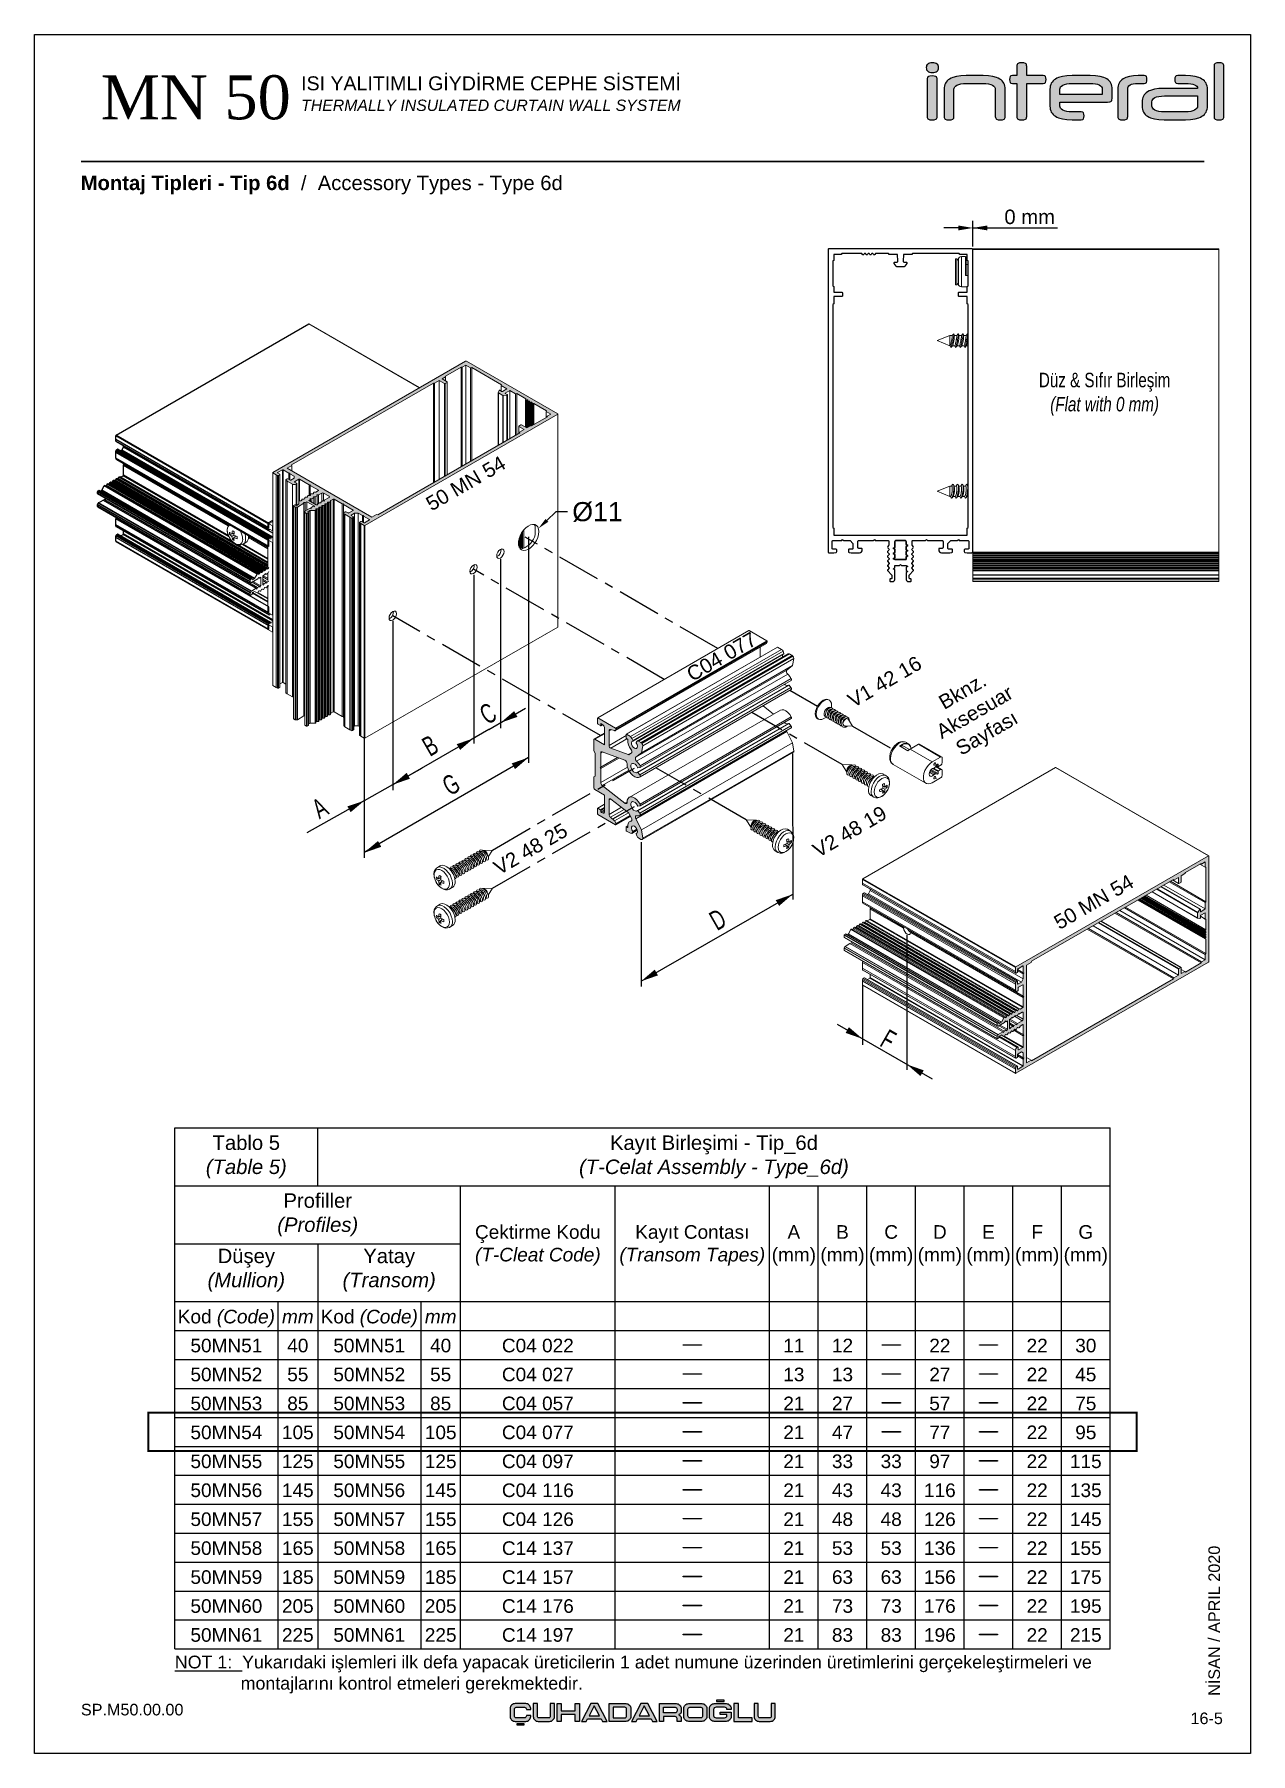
# Model space of a CAD drawing. Header units: millimetres. Extents: x 226 to 1066, y 456 to 1447.
# Drawn here: x 435.7 to 645.7, y 456 to 753 of the extents above; entities that cross this region are included whole.
import ezdxf

# ---------------------------------------------------------------- set-up
doc = ezdxf.new("R2010")
doc.units = ezdxf.units.MM
doc.linetypes.add('CENTER', pattern=[2, 1.25, -0.25, 0.25, -0.25])
for name, color, linetype in [('ALUMINIUM', 30, 'Continuous'), ('ANTET', 140, 'Continuous'), ('Layer1', 7, 'Continuous'), ('nokta', 140, 'Continuous'), ('PROFIL', 7, 'Continuous'), ('SLD-0', 179, 'Continuous'), ('yazı_numara_k', 11, 'Continuous')]:
    doc.layers.add(name, color=color, linetype=linetype)
doc.styles.add('SLDTEXTSTYLE0', font='TXT', dxfattribs={"width": 0.663, "bigfont": 'bigfont'})
doc.styles.add('SLDTEXTSTYLE3', font='TXT', dxfattribs={"width": 0.75})
doc.styles.get("Standard").update_dxf_attribs({"font": 'arial.ttf'})
doc.dimstyles.new('ISO-25$0', dxfattribs={"dimtxt": 2.5, "dimasz": 2.5, "dimexe": 1.25, "dimexo": 0.625, "dimtad": 1, "dimdec": 1, "dimtxsty": 'Standard', "dimcen": 2.5, "dimadec": 0, "dimazin": 0, "dimtfac": 1, "dimtdec": 1, "dimtmove": 0, "dimatfit": 3, "dimfxl": 1, "dimarcsym": 0})
doc.dimstyles.new('SLDDIMSTYLE1', dxfattribs={"dimtxt": 0.18, "dimasz": 2, "dimexe": 0, "dimexo": 0.0625, "dimgap": 0, "dimtad": 0, "dimtih": 1, "dimtoh": 1, "dimdec": 0, "dimrnd": 1e-09, "dimzin": 0, "dimdsep": 46, "dimtxsty": 'Standard', "dimsah": 1, "dimcen": 0.09, "dimadec": 0, "dimazin": 0, "dimtfac": 2, "dimtdec": 0, "dimtofl": 0, "dimtmove": 0, "dimatfit": 3, "dimfxl": 1, "dimfrac": 2, "dimtolj": 1, "dimtzin": 0, "dimarcsym": 0})

msp = doc.modelspace()

# ---------------------------------------------------------------- texts
at = {"insert": (638.44, 466.03), "char_height": 2, "width": 44.873, "attachment_point": 1, "rotation": 90}
msp.add_mtext('{\\fArial Unicode MS|b0|i0|c162|p34;\\C7;NİSAN\\fArial Unicode MS|b0|i0|c0|p34; / \\fArial Unicode MS|b0|i0|c162|p34;APRIL\\fArial Unicode MS|b0|i0|c0|p34; 2020}', dxfattribs=at)
at = {"insert": (640.94, 463.14), "char_height": 2, "width": 4.4369, "attachment_point": 3}
msp.add_mtext('{\\fArial Unicode MS|b0|i0|c0|p0;{\\C7;16-5}}', dxfattribs=at)
at = {"layer": 'nokta', "char_height": 2.5, "attachment_point": 1, "rotation": 30.1434}
for s, insert, width in [('{\\pxqc;\\fArial|b0|i0|c162|p34;50 MN 54}', (498.64, 670.23), 25.3017), ('{\\pxqc;\\fArial|b0|i0|c162|p34;C04 077}', (542.81, 640.29), 25.3017), ('{\\pxqc;\\fArial|b0|i0|c162|p34;V1 42 16}', (570.96, 635.96), 25.3017), ('{\\pxqc;\\fArial|b0|i0|c162|p34;Bknz. \\PAksesuar \\PSayfası}', (576.52, 629.75), 43.5291), ('\\pxqc;V2 48 19', (564.92, 610.07), 25.3017), ('{\\pxqc;\\fArial|b0|i0|c162|p34;V2 48 25}', (509.82, 607.07), 25.3017), ('{\\pxqc;\\fArial|b0|i0|c162|p34;50 MN 54}', (607.07, 597.92), 25.3017)]:
    msp.add_mtext(s, dxfattribs=dict(at, insert=insert, width=width))
at = {"layer": 'SLD-0', "color": 0, "insert": (620.52, 694.59), "char_height": 2.5, "attachment_point": 2, "style": 'SLDTEXTSTYLE3'}
msp.add_mtext('{\\fArial|b0|i0|c0|p0;Düz & Sıfır Birleşim\\P\\fArial|b0|i1|c0|p0;(Flat with 0 mm)}', dxfattribs=at)
at = {"layer": 'yazı_numara_k', "color": 7, "insert": (443.72, 728.65), "char_height": 2.5, "attachment_point": 1}
msp.add_mtext('{\\fArial Unicode MS|b1|i0|c162|p34;Montaj Tipleri - Tip 6d  \\fArial Unicode MS|b0|i0|c162|p34;/  Accessory Types - Type 6d}', dxfattribs=at)
at = {"layer": 'yazı_numara_k', "color": 0, "attachment_point": 1}
for s, insert, char_height, width in [('{\\pxqc,t2.646;Tablo 5\\P\\fArial|b0|i1|c0|p0;(Table 5)}', (459.98, 562.84), 2.5, 24.6711), ('{\\pxqc,t2.646;Kayıt Birleşimi - Tip_6d\\P\\fArial|b0|i1|c0|p0;(T-Celat Assembly - Type_6d)}', (484.65, 562.84), 2.5, 136.8274), ('{\\pxqc,t2.81489;50MN51}', (459.98, 527.72), 2.35, 17.7925), ('{\\pxqc,t2.81489;40}', (477.77, 527.72), 2.35, 6.8786), ('{\\pxqc,t2.81489;50MN51}', (484.65, 527.72), 2.35, 17.7925), ('{\\pxqc,t2.81489;40}', (502.44, 527.72), 2.35, 6.8786), ('{\\pxqc,t2.81489;C04 022}', (509.32, 527.72), 2.35, 26.6711), ('{\\pxqc,t2.81489;11}', (562.66, 527.72), 2.35, 8.402), ('{\\pxqc,t2.81489;12}', (571.06, 527.72), 2.35, 8.402), ('{\\pxqc,t2.81489;22}', (587.87, 527.72), 2.35, 8.402), ('{\\pxqc,t2.81489;22}', (604.67, 527.72), 2.35, 8.402), ('{\\pxqc,t2.81489;30}', (613.07, 527.72), 2.35, 8.402), ('{\\pxqc,t2.81489;50MN52}', (459.98, 522.72), 2.35, 17.7925), ('{\\pxqc,t2.81489;55}', (477.77, 522.72), 2.35, 6.8786), ('{\\pxqc,t2.81489;50MN52}', (484.65, 522.72), 2.35, 17.7925), ('{\\pxqc,t2.81489;55}', (502.44, 522.72), 2.35, 6.8786), ('{\\pxqc,t2.81489;C04 027}', (509.32, 522.72), 2.35, 26.6711), ('{\\pxqc,t2.81489;13}', (562.66, 522.72), 2.35, 8.402), ('{\\pxqc,t2.81489;13}', (571.06, 522.72), 2.35, 8.402), ('{\\pxqc,t2.81489;27}', (587.87, 522.72), 2.35, 8.402), ('{\\pxqc,t2.81489;22}', (604.67, 522.72), 2.35, 8.402), ('{\\pxqc,t2.81489;45}', (613.07, 522.72), 2.35, 8.402), ('{\\pxqc,t2.81489;50MN53}', (459.98, 517.72), 2.35, 17.7925), ('{\\pxqc,t2.81489;85}', (477.77, 517.72), 2.35, 6.8786), ('{\\pxqc,t2.81489;50MN53}', (484.65, 517.72), 2.35, 17.7925), ('{\\pxqc,t2.81489;85}', (502.44, 517.72), 2.35, 6.8786), ('{\\pxqc,t2.81489;C04 057}', (509.32, 517.72), 2.35, 26.6711), ('{\\pxqc,t2.81489;21}', (562.66, 517.72), 2.35, 8.402), ('{\\pxqc,t2.81489;27}', (571.06, 517.72), 2.35, 8.402), ('{\\pxqc,t2.81489;57}', (587.87, 517.72), 2.35, 8.402), ('{\\pxqc,t2.81489;22}', (604.67, 517.72), 2.35, 8.402), ('{\\pxqc,t2.81489;75}', (613.07, 517.72), 2.35, 8.402), ('{\\pxqc,t2.81489;50MN54}', (459.98, 512.72), 2.35, 17.7925), ('{\\pxqc,t2.81489;105}', (477.77, 512.72), 2.35, 6.8786), ('{\\pxqc,t2.81489;50MN54}', (484.65, 512.72), 2.35, 17.7925), ('{\\pxqc,t2.81489;105}', (502.44, 512.72), 2.35, 6.8786), ('{\\pxqc,t2.81489;C04 077}', (509.32, 512.72), 2.35, 26.6711), ('{\\pxqc,t2.81489;21}', (562.66, 512.72), 2.35, 8.402), ('{\\pxqc,t2.81489;47}', (571.06, 512.72), 2.35, 8.402), ('{\\pxqc,t2.81489;77}', (587.87, 512.72), 2.35, 8.402), ('{\\pxqc,t2.81489;22}', (604.67, 512.72), 2.35, 8.402), ('{\\pxqc,t2.81489;95}', (613.07, 512.72), 2.35, 8.402), ('{\\pxqc,t2.81489;50MN55}', (459.98, 507.72), 2.35, 17.7925), ('{\\pxqc,t2.81489;125}', (477.77, 507.72), 2.35, 6.8786), ('{\\pxqc,t2.81489;50MN55}', (484.65, 507.72), 2.35, 17.7925), ('{\\pxqc,t2.81489;125}', (502.44, 507.72), 2.35, 6.8786), ('{\\pxqc,t2.81489;C04 097}', (509.32, 507.72), 2.35, 26.6711), ('{\\pxqc,t2.81489;21}', (562.66, 507.72), 2.35, 8.402), ('{\\pxqc,t2.81489;33}', (571.06, 507.72), 2.35, 8.402), ('{\\pxqc,t2.81489;33}', (579.47, 507.72), 2.35, 8.402), ('{\\pxqc,t2.81489;97}', (587.87, 507.72), 2.35, 8.402), ('{\\pxqc,t2.81489;22}', (604.67, 507.72), 2.35, 8.402), ('{\\pxqc,t2.81489;115}', (613.07, 507.72), 2.35, 8.402), ('{\\pxqc,t2.81489;50MN56}', (459.98, 502.72), 2.35, 17.7925), ('{\\pxqc,t2.81489;145}', (477.77, 502.72), 2.35, 6.8786), ('{\\pxqc,t2.81489;50MN56}', (484.65, 502.72), 2.35, 17.7925), ('{\\pxqc,t2.81489;145}', (502.44, 502.72), 2.35, 6.8786), ('{\\pxqc,t2.81489;C04 116}', (509.32, 502.72), 2.35, 26.6711), ('{\\pxqc,t2.81489;21}', (562.66, 502.72), 2.35, 8.402), ('{\\pxqc,t2.81489;43}', (571.06, 502.72), 2.35, 8.402), ('{\\pxqc,t2.81489;43}', (579.47, 502.72), 2.35, 8.402), ('{\\pxqc,t2.81489;116}', (587.87, 502.72), 2.35, 8.402), ('{\\pxqc,t2.81489;22}', (604.67, 502.72), 2.35, 8.402), ('{\\pxqc,t2.81489;135}', (613.07, 502.72), 2.35, 8.402), ('{\\pxqc,t2.81489;50MN57}', (459.98, 497.72), 2.35, 17.7925), ('{\\pxqc,t2.81489;155}', (477.77, 497.72), 2.35, 6.8786), ('{\\pxqc,t2.81489;50MN57}', (484.65, 497.72), 2.35, 17.7925), ('{\\pxqc,t2.81489;155}', (502.44, 497.72), 2.35, 6.8786), ('{\\pxqc,t2.81489;C04 126}', (509.32, 497.72), 2.35, 26.6711), ('{\\pxqc,t2.81489;21}', (562.66, 497.72), 2.35, 8.402), ('{\\pxqc,t2.81489;48}', (571.06, 497.72), 2.35, 8.402), ('{\\pxqc,t2.81489;48}', (579.47, 497.72), 2.35, 8.402), ('{\\pxqc,t2.81489;126}', (587.87, 497.72), 2.35, 8.402), ('{\\pxqc,t2.81489;22}', (604.67, 497.72), 2.35, 8.402), ('{\\pxqc,t2.81489;145}', (613.07, 497.72), 2.35, 8.402), ('{\\pxqc,t2.81489;50MN58}', (459.98, 492.72), 2.35, 17.7925), ('{\\pxqc,t2.81489;165}', (477.77, 492.72), 2.35, 6.8786), ('{\\pxqc,t2.81489;50MN58}', (484.65, 492.72), 2.35, 17.7925), ('{\\pxqc,t2.81489;165}', (502.44, 492.72), 2.35, 6.8786), ('{\\pxqc,t2.81489;C14 137}', (509.32, 492.72), 2.35, 26.6711), ('{\\pxqc,t2.81489;21}', (562.66, 492.72), 2.35, 8.402), ('{\\pxqc,t2.81489;53}', (571.06, 492.72), 2.35, 8.402), ('{\\pxqc,t2.81489;53}', (579.47, 492.72), 2.35, 8.402), ('{\\pxqc,t2.81489;136}', (587.87, 492.72), 2.35, 8.402), ('{\\pxqc,t2.81489;22}', (604.67, 492.72), 2.35, 8.402), ('{\\pxqc,t2.81489;155}', (613.07, 492.72), 2.35, 8.402), ('{\\pxqc,t2.81489;50MN59}', (459.98, 487.72), 2.35, 17.7925), ('{\\pxqc,t2.81489;185}', (477.77, 487.72), 2.35, 6.8786), ('{\\pxqc,t2.81489;50MN59}', (484.65, 487.72), 2.35, 17.7925), ('{\\pxqc,t2.81489;185}', (502.44, 487.72), 2.35, 6.8786), ('{\\pxqc,t3;C14 157}', (509.32, 487.72), 2.35, 26.6711), ('{\\pxqc,t2.81489;21}', (562.66, 487.72), 2.35, 8.402), ('{\\pxqc,t2.81489;63}', (571.06, 487.72), 2.35, 8.402), ('{\\pxqc,t2.81489;63}', (579.47, 487.72), 2.35, 8.402), ('{\\pxqc,t2.81489;156}', (587.87, 487.72), 2.35, 8.402), ('{\\pxqc,t2.81489;22}', (604.67, 487.72), 2.35, 8.402), ('{\\pxqc,t2.81489;175}', (613.07, 487.72), 2.35, 8.402), ('{\\pxqc,t2.81489;50MN60}', (459.98, 482.72), 2.35, 17.7925), ('{\\pxqc,t2.81489;205}', (477.77, 482.72), 2.35, 6.8786), ('{\\pxqc,t2.81489;50MN60}', (484.65, 482.72), 2.35, 17.7925), ('{\\pxqc,t2.81489;205}', (502.44, 482.72), 2.35, 6.8786), ('{\\pxqc,t2.81489;C14 176}', (509.32, 482.72), 2.35, 26.6711), ('{\\pxqc,t2.81489;21}', (562.66, 482.72), 2.35, 8.402), ('{\\pxqc,t2.81489;73}', (571.06, 482.72), 2.35, 8.402), ('{\\pxqc,t2.81489;73}', (579.47, 482.72), 2.35, 8.402), ('{\\pxqc,t2.81489;176}', (587.87, 482.72), 2.35, 8.402), ('{\\pxqc,t2.81489;22}', (604.67, 482.72), 2.35, 8.402), ('{\\pxqc,t2.81489;195}', (613.07, 482.72), 2.35, 8.402), ('{\\pxqc,t2.81489;50MN61}', (459.98, 477.72), 2.35, 17.7925), ('{\\pxqc,t2.81489;225}', (477.77, 477.72), 2.35, 6.8786), ('{\\pxqc,t2.81489;50MN61}', (484.65, 477.72), 2.35, 17.7925), ('{\\pxqc,t2.81489;225}', (502.44, 477.72), 2.35, 6.8786), ('{\\pxqc,t2.81489;C14 197}', (509.32, 477.72), 2.35, 26.6711), ('{\\pxqc,t2.81489;21}', (562.66, 477.72), 2.35, 8.402), ('{\\pxqc,t2.81489;83}', (571.06, 477.72), 2.35, 8.402), ('{\\pxqc,t2.81489;83}', (579.47, 477.72), 2.35, 8.402), ('{\\pxqc,t2.81489;196}', (587.87, 477.72), 2.35, 8.402), ('{\\pxqc,t2.81489;22}', (604.67, 477.72), 2.35, 8.402), ('{\\pxqc,t2.81489;215}', (613.07, 477.72), 2.35, 8.402)]:
    msp.add_mtext(s, dxfattribs=dict(at, insert=insert, char_height=char_height, width=width))

# ---------------------------------------------------------------- blocks, each defined once
blk = doc.blocks.new('TABLO - KM1')
at = {"color": 0}
for p, q in [((-283.74, 1797.96), (-122.25, 1797.96)), ((-283.74, 1707.96), (-283.74, 1797.96)), ((-259.07, 1787.96), (-259.07, 1797.96)), ((-122.25, 1707.96), (-122.25, 1797.96)), ((-283.74, 1787.96), (-122.25, 1787.96)), ((-234.4, 1707.96), (-234.4, 1787.96)), ((-207.73, 1707.96), (-207.73, 1787.96)), ((-181.06, 1707.96), (-181.06, 1787.96)), ((-172.66, 1707.96), (-172.66, 1787.96)), ((-164.26, 1707.96), (-164.26, 1787.96)), ((-155.85, 1707.96), (-155.85, 1787.96)), ((-147.45, 1707.96), (-147.45, 1787.96)), ((-139.05, 1707.96), (-139.05, 1787.96)), ((-130.65, 1707.96), (-130.65, 1787.96)), ((-283.74, 1777.96), (-234.4, 1777.96)), ((-259.07, 1777.96), (-259.07, 1707.96)), ((-283.74, 1767.96), (-122.25, 1767.96)), ((-265.95, 1767.96), (-265.95, 1707.96)), ((-241.28, 1767.96), (-241.28, 1707.96)), ((-283.74, 1762.96), (-122.25, 1762.96)), ((-283.74, 1757.96), (-122.25, 1757.96)), ((-283.74, 1757.96), (-122.25, 1757.96)), ((-283.74, 1752.96), (-122.25, 1752.96)), ((-283.74, 1752.96), (-122.25, 1752.96)), ((-283.74, 1747.96), (-122.25, 1747.96)), ((-283.74, 1747.96), (-122.25, 1747.96)), ((-283.74, 1742.96), (-122.25, 1742.96)), ((-283.74, 1742.96), (-122.25, 1742.96)), ((-283.74, 1737.96), (-122.25, 1737.96)), ((-283.74, 1737.96), (-122.25, 1737.96)), ((-283.74, 1732.96), (-122.25, 1732.96)), ((-283.74, 1732.96), (-122.25, 1732.96)), ((-283.74, 1727.96), (-122.25, 1727.96)), ((-283.74, 1727.96), (-122.25, 1727.96)), ((-283.74, 1722.96), (-122.25, 1722.96)), ((-283.74, 1722.96), (-122.25, 1722.96)), ((-283.74, 1717.96), (-122.25, 1717.96)), ((-283.74, 1717.96), (-122.25, 1717.96)), ((-283.74, 1712.96), (-122.25, 1712.96)), ((-283.74, 1712.96), (-122.25, 1712.96)), ((-283.74, 1707.96), (-122.25, 1707.96)), ((-283.74, 1707.96), (-122.25, 1707.96))]:
    blk.add_line(p, q, dxfattribs=at)
at = {"layer": 'yazı_numara_k', "color": 0, "attachment_point": 1}
for s, insert, char_height, width in [('{\\pxqc,t2.646;Profiller\\P\\fArial|b0|i1|c0|p0;(Profiles)}', (-283.74, 1786.67), 2.5, 49.3422), ('{\\pxqc,t2.81489;Çektirme Kodu\\P\\fArial|b0|i1|c0|p0;(T-Cleat Code)}', (-234.4, 1781.17), 2.35, 26.6711), ('{\\pxqc,t2.81489;Kayıt Contası\\P\\fArial|b0|i1|c0|p0;(Transom Tapes)}', (-207.73, 1781.17), 2.35, 26.6711), ('{\\pxqc,t2.81489;A\\P(mm)}', (-181.06, 1781.17), 2.35, 8.402), ('{\\pxqc,t2.81489;B\\P(mm)}', (-172.66, 1781.17), 2.35, 8.402), ('{\\pxqc,t2.81489;C\\P(mm)}', (-164.26, 1781.17), 2.35, 8.402), ('{\\pxqc,t2.81489;D\\P(mm)}', (-155.85, 1781.17), 2.35, 8.402), ('{\\pxqc,t2.81489;E\\P(mm)}', (-147.45, 1781.17), 2.35, 8.402), ('{\\pxqc,t2.81489;F\\P(mm)}', (-139.05, 1781.17), 2.35, 8.402), ('{\\pxqc,t2.81489;G\\P(mm)}', (-130.65, 1781.17), 2.35, 8.402), ('{\\pxqc,t2.646;Düşey\\P\\fArial|b0|i1|c0|p0;(Mullion)}', (-283.74, 1777.11), 2.5, 24.6711), ('{\\pxqc,t2.646;Yatay\\P\\fArial|b0|i1|c0|p0;(Transom)}', (-259.07, 1777.11), 2.5, 24.6711), ('{\\pxqc,t2.81489;Kod \\fArial|b0|i1|c0|p0;(Code)}', (-283.74, 1766.55), 2.35, 17.7925), ('{\\pxqc,t2.81489;\\fArial|b0|i1|c0|p0;mm}', (-265.95, 1766.55), 2.35, 6.8786), ('{\\pxqc,t2.81489;Kod \\fArial|b0|i1|c0|p0;(Code)}', (-259.07, 1766.55), 2.35, 17.7925), ('{\\pxqc,t2.81489;\\fArial|b0|i1|c0|p0;mm}', (-241.28, 1766.55), 2.35, 6.8786)]:
    blk.add_mtext(s, dxfattribs=dict(at, insert=insert, char_height=char_height, width=width))
blk = doc.blocks.new('NOT1A')
at = {"layer": 'nokta', "color": 0, "insert": (24.25, 1931.48), "char_height": 2.2, "width": 182.2788, "attachment_point": 1}
blk.add_mtext('{\\fArial|b0|i0|c162|p18;\\LNOT 1:\\l  Yukarıdaki işlemleri ilk defa yapacak üreticilerin 1 adet numune üzerinden üretimlerini gerçekeleştirmeleri ve \\P^I   montajlarını kontrol etmeleri gerekmektedir.}', dxfattribs=at)
blk = doc.blocks.new('İnteral Logo - 2D')
at = {"layer": 'PROFIL', "ltscale": 10}
h = blk.add_hatch(color=7, dxfattribs=at)
h.paths.add_polyline_path([(2732.47, 1117.8), (2732.47, 1124.16), (2732.45, 1124.34), (2732.41, 1124.48), (2732.35, 1124.6), (2732.25, 1124.67), (2731.98, 1124.76), (2731.61, 1124.79), (2731.23, 1124.76), (2730.97, 1124.67), (2730.87, 1124.6), (2730.81, 1124.48), (2730.77, 1124.34), (2730.76, 1124.16), (2730.76, 1117.8), (2730.77, 1117.62), (2730.81, 1117.48), (2730.87, 1117.36), (2730.97, 1117.29), (2731.23, 1117.2), (2731.61, 1117.17), (2731.98, 1117.2), (2732.25, 1117.29), (2732.35, 1117.36), (2732.41, 1117.48), (2732.45, 1117.62)])
h.paths.add_polyline_path([(2732.72, 1126.21), (2732.71, 1126.41), (2732.66, 1126.58), (2732.58, 1126.73), (2732.47, 1126.84), (2732.33, 1126.93), (2732.15, 1127), (2731.92, 1127.03), (2731.66, 1127.05), (2731.4, 1127.03), (2731.17, 1127), (2730.99, 1126.93), (2730.84, 1126.84), (2730.73, 1126.73), (2730.66, 1126.58), (2730.61, 1126.41), (2730.59, 1126.21), (2730.61, 1126.01), (2730.66, 1125.84), (2730.73, 1125.69), (2730.84, 1125.58), (2730.99, 1125.49), (2731.17, 1125.42), (2731.4, 1125.39), (2731.66, 1125.37), (2731.92, 1125.39), (2732.15, 1125.42), (2732.33, 1125.49), (2732.47, 1125.58), (2732.58, 1125.69), (2732.66, 1125.84), (2732.71, 1126.01)])
for points in [[(2751.25, 1123.85), (2751.27, 1124.15), (2751.25, 1124.44), (2751.18, 1124.66), (2751.13, 1124.74), (2751.04, 1124.79), (2750.79, 1124.84), (2747.94, 1124.84), (2747.94, 1126.41), (2747.93, 1126.59), (2747.89, 1126.74), (2747.82, 1126.85), (2747.73, 1126.92), (2747.46, 1127.02), (2747.08, 1127.05), (2746.7, 1127.02), (2746.44, 1126.92), (2746.35, 1126.85), (2746.28, 1126.74), (2746.24, 1126.59), (2746.23, 1126.41), (2746.23, 1124.84), (2745.46, 1124.84), (2745.21, 1124.79), (2745.12, 1124.74), (2745.06, 1124.66), (2745, 1124.44), (2744.98, 1124.15), (2745, 1123.85), (2745.06, 1123.64), (2745.12, 1123.57), (2745.21, 1123.52), (2745.46, 1123.47), (2746.23, 1123.47), (2746.23, 1117.8), (2746.24, 1117.62), (2746.28, 1117.48), (2746.35, 1117.36), (2746.44, 1117.29), (2746.7, 1117.2), (2747.08, 1117.17), (2747.46, 1117.2), (2747.73, 1117.29), (2747.82, 1117.36), (2747.89, 1117.48), (2747.93, 1117.62), (2747.94, 1117.8), (2747.94, 1123.47), (2750.79, 1123.47), (2751.04, 1123.52), (2751.13, 1123.57), (2751.18, 1123.64)], [(2743.86, 1123.73), (2743.7, 1123.92), (2743.51, 1124.09), (2743.28, 1124.25), (2743.03, 1124.39), (2742.75, 1124.51), (2742.09, 1124.69), (2741.32, 1124.8), (2740.42, 1124.84), (2737.48, 1124.84), (2736.59, 1124.8), (2735.81, 1124.69), (2735.16, 1124.51), (2734.87, 1124.39), (2734.62, 1124.25), (2734.4, 1124.09), (2734.2, 1123.92), (2734.04, 1123.73), (2733.91, 1123.52), (2733.8, 1123.29), (2733.73, 1123.04), (2733.68, 1122.77), (2733.67, 1122.49), (2733.67, 1117.8), (2733.68, 1117.62), (2733.72, 1117.48), (2733.79, 1117.36), (2733.88, 1117.29), (2734.14, 1117.2), (2734.52, 1117.17), (2734.89, 1117.2), (2735.16, 1117.29), (2735.26, 1117.36), (2735.33, 1117.48), (2735.37, 1117.62), (2735.38, 1117.8), (2735.38, 1122.98), (2736.48, 1123.44), (2737.54, 1123.47), (2741.34, 1123.47), (2742.52, 1122.98), (2742.52, 1117.8), (2742.54, 1117.62), (2742.58, 1117.48), (2742.64, 1117.36), (2742.73, 1117.29), (2743, 1117.2), (2743.37, 1117.17), (2743.75, 1117.2), (2744.02, 1117.29), (2744.11, 1117.36), (2744.18, 1117.48), (2744.22, 1117.62), (2744.24, 1117.8), (2744.24, 1122.49), (2744.22, 1122.77), (2744.18, 1123.04), (2744.1, 1123.29), (2744, 1123.52)], [(2768.68, 1123.85), (2768.7, 1124.15), (2768.68, 1124.44), (2768.61, 1124.66), (2768.55, 1124.74), (2768.47, 1124.79), (2768.21, 1124.84), (2767.16, 1124.84), (2766.36, 1124.8), (2765.67, 1124.69), (2765.07, 1124.51), (2764.81, 1124.39), (2764.57, 1124.26), (2764.36, 1124.1), (2764.18, 1123.93), (2764.02, 1123.74), (2763.9, 1123.53), (2763.8, 1123.3), (2763.73, 1123.05), (2763.69, 1122.79), (2763.67, 1122.5), (2763.67, 1117.8), (2763.69, 1117.62), (2763.72, 1117.48), (2763.79, 1117.36), (2763.88, 1117.29), (2764.15, 1117.2), (2764.52, 1117.17), (2764.9, 1117.2), (2765.17, 1117.29), (2765.26, 1117.36), (2765.33, 1117.48), (2765.37, 1117.62), (2765.38, 1117.8), (2765.38, 1122.5), (2765.41, 1122.72), (2765.48, 1122.91), (2765.6, 1123.08), (2765.78, 1123.22), (2766.01, 1123.33), (2766.32, 1123.41), (2766.7, 1123.46), (2767.16, 1123.47), (2768.21, 1123.47), (2768.47, 1123.52), (2768.55, 1123.57), (2768.61, 1123.64)]]:
    blk.add_hatch(color=7, dxfattribs=at).paths.add_polyline_path(points)
at = {"layer": 'PROFIL', "ltscale": 10, "true_color": 0xfed100}
blk.add_hatch(color=40, dxfattribs=at).paths.add_polyline_path([(2781.99, 1126.41), (2781.98, 1126.59), (2781.94, 1126.74), (2781.87, 1126.85), (2781.78, 1126.92), (2781.51, 1127.02), (2781.13, 1127.05), (2780.75, 1127.02), (2780.49, 1126.92), (2780.4, 1126.85), (2780.33, 1126.74), (2780.29, 1126.59), (2780.28, 1126.41), (2780.28, 1117.8), (2780.29, 1117.62), (2780.33, 1117.48), (2780.4, 1117.36), (2780.49, 1117.29), (2780.75, 1117.2), (2781.13, 1117.17), (2781.51, 1117.2), (2781.78, 1117.29), (2781.87, 1117.36), (2781.94, 1117.48), (2781.98, 1117.62), (2781.99, 1117.8)])
at = {"layer": 'PROFIL', "ltscale": 10}
h = blk.add_hatch(color=7, dxfattribs=at)
h.paths.add_polyline_path([(2759.81, 1124.8), (2758.87, 1124.84), (2755.76, 1124.84), (2754.87, 1124.8), (2754.09, 1124.69), (2753.44, 1124.51), (2753.15, 1124.39), (2752.9, 1124.25), (2752.68, 1124.09), (2752.48, 1123.92), (2752.32, 1123.73), (2752.18, 1123.52), (2752.08, 1123.29), (2752.01, 1123.04), (2751.96, 1122.77), (2751.95, 1122.49), (2751.95, 1119.56), (2751.96, 1119.28), (2752.01, 1119.02), (2752.08, 1118.77), (2752.18, 1118.54), (2752.32, 1118.33), (2752.48, 1118.14), (2752.68, 1117.96), (2752.9, 1117.81), (2753.15, 1117.67), (2753.44, 1117.55), (2754.09, 1117.37), (2754.87, 1117.26), (2755.76, 1117.22), (2757.36, 1117.22), (2757.62, 1117.26), (2757.7, 1117.32), (2757.76, 1117.39), (2757.83, 1117.61), (2757.85, 1117.91), (2757.83, 1118.2), (2757.76, 1118.41), (2757.7, 1118.49), (2757.62, 1118.54), (2757.36, 1118.58), (2754.84, 1118.58), (2753.66, 1119.09), (2753.66, 1120.25), (2761.88, 1120.25), (2762.3, 1120.29), (2762.44, 1120.34), (2762.54, 1120.4), (2762.61, 1120.49), (2762.65, 1120.61), (2762.69, 1120.94), (2762.69, 1122.49), (2762.67, 1122.78), (2762.63, 1123.04), (2762.56, 1123.29), (2762.46, 1123.52), (2762.34, 1123.74), (2762.18, 1123.93), (2762, 1124.1), (2761.79, 1124.26), (2761.55, 1124.39), (2761.27, 1124.51), (2760.61, 1124.69)])
h.paths.add_polyline_path([(2760.98, 1121.59), (2760.98, 1122.49), (2760.95, 1122.71), (2760.85, 1122.91), (2760.69, 1123.08), (2760.47, 1123.22), (2760.18, 1123.33), (2759.81, 1123.41), (2759.35, 1123.46), (2758.82, 1123.47), (2755.81, 1123.47), (2755.29, 1123.46), (2754.84, 1123.4), (2754.46, 1123.31), (2754.17, 1123.19), (2753.95, 1123.04), (2753.79, 1122.87), (2753.69, 1122.69), (2753.66, 1122.49), (2753.66, 1121.59)], flags=16)
at = {"layer": 'PROFIL', "ltscale": 10, "true_color": 0xfed100}
h = blk.add_hatch(color=40, dxfattribs=at)
h.paths.add_polyline_path([(2779.15, 1119.56), (2779.15, 1122.49), (2779.13, 1122.77), (2779.09, 1123.04), (2779.01, 1123.29), (2778.91, 1123.52), (2778.78, 1123.73), (2778.61, 1123.92), (2778.42, 1124.09), (2778.19, 1124.25), (2777.94, 1124.39), (2777.66, 1124.51), (2777, 1124.69), (2776.23, 1124.8), (2775.33, 1124.84), (2774.01, 1124.84), (2773.76, 1124.79), (2773.67, 1124.74), (2773.61, 1124.67), (2773.54, 1124.45), (2773.51, 1124.15), (2773.54, 1123.85), (2773.61, 1123.64), (2773.67, 1123.57), (2773.76, 1123.52), (2774.01, 1123.47), (2776.26, 1123.47), (2776.93, 1123.25), (2777.15, 1123.13), (2777.71, 1122.62), (2771.67, 1122.62), (2770.77, 1122.59), (2770, 1122.48), (2769.34, 1122.29), (2769.06, 1122.18), (2768.81, 1122.04), (2768.58, 1121.88), (2768.39, 1121.71), (2768.22, 1121.52), (2768.09, 1121.31), (2767.99, 1121.08), (2767.91, 1120.83), (2767.87, 1120.56), (2767.85, 1120.28), (2767.85, 1119.56), (2767.87, 1119.28), (2767.91, 1119.02), (2767.99, 1118.77), (2768.09, 1118.54), (2768.22, 1118.33), (2768.39, 1118.14), (2768.58, 1117.96), (2768.81, 1117.81), (2769.06, 1117.67), (2769.34, 1117.55), (2770, 1117.37), (2770.77, 1117.26), (2771.67, 1117.22), (2775.33, 1117.22), (2776.23, 1117.26), (2777, 1117.37), (2777.66, 1117.55), (2777.94, 1117.67), (2778.19, 1117.81), (2778.42, 1117.96), (2778.61, 1118.14), (2778.78, 1118.33), (2778.91, 1118.54), (2779.01, 1118.77), (2779.09, 1119.02), (2779.13, 1119.28)])
h.paths.add_polyline_path([(2777.44, 1119.09), (2776.33, 1118.62), (2775.28, 1118.58), (2770.75, 1118.58), (2769.56, 1119.09), (2769.56, 1120.82), (2770.67, 1121.28), (2771.72, 1121.32), (2777.44, 1121.32)], flags=16)
at = {"layer": 'PROFIL', "color": 7, "ltscale": 10}
for points in [[(2732.72, 1126.21), (2732.71, 1126.41), (2732.66, 1126.58), (2732.58, 1126.73), (2732.47, 1126.84), (2732.33, 1126.93), (2732.15, 1127), (2731.92, 1127.03), (2731.66, 1127.05), (2731.4, 1127.03), (2731.17, 1127), (2730.99, 1126.93), (2730.84, 1126.84), (2730.73, 1126.73), (2730.66, 1126.58), (2730.61, 1126.41), (2730.59, 1126.21), (2730.61, 1126.01), (2730.66, 1125.84), (2730.73, 1125.69), (2730.84, 1125.58), (2730.99, 1125.49), (2731.17, 1125.42), (2731.4, 1125.39), (2731.66, 1125.37), (2731.92, 1125.39), (2732.15, 1125.42), (2732.33, 1125.49), (2732.47, 1125.58), (2732.58, 1125.69), (2732.66, 1125.84), (2732.71, 1126.01)], [(2751.25, 1123.85), (2751.27, 1124.15), (2751.25, 1124.44), (2751.18, 1124.66), (2751.13, 1124.74), (2751.04, 1124.79), (2750.79, 1124.84), (2747.94, 1124.84), (2747.94, 1126.41), (2747.93, 1126.59), (2747.89, 1126.74), (2747.82, 1126.85), (2747.73, 1126.92), (2747.46, 1127.02), (2747.08, 1127.05), (2746.7, 1127.02), (2746.44, 1126.92), (2746.35, 1126.85), (2746.28, 1126.74), (2746.24, 1126.59), (2746.23, 1126.41), (2746.23, 1124.84), (2745.46, 1124.84), (2745.21, 1124.79), (2745.12, 1124.74), (2745.06, 1124.66), (2745, 1124.44), (2744.98, 1124.15), (2745, 1123.85), (2745.06, 1123.64), (2745.12, 1123.57), (2745.21, 1123.52), (2745.46, 1123.47), (2746.23, 1123.47), (2746.23, 1117.8), (2746.24, 1117.62), (2746.28, 1117.48), (2746.35, 1117.36), (2746.44, 1117.29), (2746.7, 1117.2), (2747.08, 1117.17), (2747.46, 1117.2), (2747.73, 1117.29), (2747.82, 1117.36), (2747.89, 1117.48), (2747.93, 1117.62), (2747.94, 1117.8), (2747.94, 1123.47), (2750.79, 1123.47), (2751.04, 1123.52), (2751.13, 1123.57), (2751.18, 1123.64)], [(2732.47, 1117.8), (2732.47, 1124.16), (2732.45, 1124.34), (2732.41, 1124.48), (2732.35, 1124.6), (2732.25, 1124.67), (2731.98, 1124.76), (2731.61, 1124.79), (2731.23, 1124.76), (2730.97, 1124.67), (2730.87, 1124.6), (2730.81, 1124.48), (2730.77, 1124.34), (2730.76, 1124.16), (2730.76, 1117.8), (2730.77, 1117.62), (2730.81, 1117.48), (2730.87, 1117.36), (2730.97, 1117.29), (2731.23, 1117.2), (2731.61, 1117.17), (2731.98, 1117.2), (2732.25, 1117.29), (2732.35, 1117.36), (2732.41, 1117.48), (2732.45, 1117.62)], [(2743.86, 1123.73), (2743.7, 1123.92), (2743.51, 1124.09), (2743.28, 1124.25), (2743.03, 1124.39), (2742.75, 1124.51), (2742.09, 1124.69), (2741.32, 1124.8), (2740.42, 1124.84), (2737.48, 1124.84), (2736.59, 1124.8), (2735.81, 1124.69), (2735.16, 1124.51), (2734.87, 1124.39), (2734.62, 1124.25), (2734.4, 1124.09), (2734.2, 1123.92), (2734.04, 1123.73), (2733.91, 1123.52), (2733.8, 1123.29), (2733.73, 1123.04), (2733.68, 1122.77), (2733.67, 1122.49), (2733.67, 1117.8), (2733.68, 1117.62), (2733.72, 1117.48), (2733.79, 1117.36), (2733.88, 1117.29), (2734.14, 1117.2), (2734.52, 1117.17), (2734.89, 1117.2), (2735.16, 1117.29), (2735.26, 1117.36), (2735.33, 1117.48), (2735.37, 1117.62), (2735.38, 1117.8), (2735.38, 1122.49), (2735.41, 1122.69), (2735.51, 1122.87), (2735.67, 1123.04), (2735.89, 1123.19), (2736.19, 1123.31), (2736.56, 1123.4), (2737.01, 1123.46), (2737.54, 1123.47), (2740.37, 1123.47), (2740.89, 1123.46), (2741.34, 1123.4), (2741.72, 1123.31), (2742.01, 1123.19), (2742.24, 1123.04), (2742.4, 1122.87), (2742.49, 1122.69), (2742.52, 1122.49), (2742.52, 1117.8), (2742.54, 1117.62), (2742.58, 1117.48), (2742.64, 1117.36), (2742.73, 1117.29), (2743, 1117.2), (2743.37, 1117.17), (2743.75, 1117.2), (2744.02, 1117.29), (2744.11, 1117.36), (2744.18, 1117.48), (2744.22, 1117.62), (2744.24, 1117.8), (2744.24, 1122.49), (2744.22, 1122.77), (2744.18, 1123.04), (2744.1, 1123.29), (2744, 1123.52)], [(2762, 1124.1), (2761.79, 1124.26), (2761.55, 1124.39), (2761.27, 1124.51), (2760.61, 1124.69), (2759.81, 1124.8), (2758.87, 1124.84), (2755.76, 1124.84), (2754.87, 1124.8), (2754.09, 1124.69), (2753.44, 1124.51), (2753.15, 1124.39), (2752.9, 1124.25), (2752.68, 1124.09), (2752.48, 1123.92), (2752.32, 1123.73), (2752.18, 1123.52), (2752.08, 1123.29), (2752.01, 1123.04), (2751.96, 1122.77), (2751.95, 1122.49), (2751.95, 1119.56), (2751.96, 1119.28), (2752.01, 1119.02), (2752.08, 1118.77), (2752.18, 1118.54), (2752.32, 1118.33), (2752.48, 1118.14), (2752.68, 1117.96), (2752.9, 1117.81), (2753.15, 1117.67), (2753.44, 1117.55), (2754.09, 1117.37), (2754.87, 1117.26), (2755.76, 1117.22), (2757.36, 1117.22), (2757.62, 1117.26), (2757.7, 1117.32), (2757.76, 1117.39), (2757.83, 1117.61), (2757.85, 1117.91), (2757.83, 1118.2), (2757.76, 1118.41), (2757.7, 1118.49), (2757.62, 1118.54), (2757.36, 1118.58), (2755.81, 1118.58), (2755.29, 1118.6), (2754.84, 1118.65), (2754.46, 1118.74), (2754.17, 1118.87), (2753.95, 1119.02), (2753.79, 1119.19), (2753.69, 1119.37), (2753.66, 1119.56), (2753.66, 1120.25), (2761.88, 1120.25), (2762.3, 1120.29), (2762.44, 1120.34), (2762.54, 1120.4), (2762.61, 1120.49), (2762.65, 1120.61), (2762.69, 1120.94), (2762.69, 1122.49), (2762.67, 1122.78), (2762.63, 1123.04), (2762.56, 1123.29), (2762.46, 1123.52), (2762.34, 1123.74), (2762.18, 1123.93)], [(2753.66, 1121.59), (2753.66, 1122.49), (2753.69, 1122.69), (2753.79, 1122.87), (2753.95, 1123.04), (2754.17, 1123.19), (2754.46, 1123.31), (2754.84, 1123.4), (2755.29, 1123.46), (2755.81, 1123.47), (2758.82, 1123.47), (2759.35, 1123.46), (2759.81, 1123.41), (2760.18, 1123.33), (2760.47, 1123.22), (2760.69, 1123.08), (2760.85, 1122.91), (2760.95, 1122.71), (2760.98, 1122.49), (2760.98, 1121.59)], [(2768.68, 1123.85), (2768.7, 1124.15), (2768.68, 1124.44), (2768.61, 1124.66), (2768.55, 1124.74), (2768.47, 1124.79), (2768.21, 1124.84), (2767.16, 1124.84), (2766.36, 1124.8), (2765.67, 1124.69), (2765.07, 1124.51), (2764.81, 1124.39), (2764.57, 1124.26), (2764.36, 1124.1), (2764.18, 1123.93), (2764.02, 1123.74), (2763.9, 1123.53), (2763.8, 1123.3), (2763.73, 1123.05), (2763.69, 1122.79), (2763.67, 1122.5), (2763.67, 1117.8), (2763.69, 1117.62), (2763.72, 1117.48), (2763.79, 1117.36), (2763.88, 1117.29), (2764.15, 1117.2), (2764.52, 1117.17), (2764.9, 1117.2), (2765.17, 1117.29), (2765.26, 1117.36), (2765.33, 1117.48), (2765.37, 1117.62), (2765.38, 1117.8), (2765.38, 1122.5), (2765.41, 1122.72), (2765.48, 1122.91), (2765.6, 1123.08), (2765.78, 1123.22), (2766.01, 1123.33), (2766.32, 1123.41), (2766.7, 1123.46), (2767.16, 1123.47), (2768.21, 1123.47), (2768.47, 1123.52), (2768.55, 1123.57), (2768.61, 1123.64)]]:
    blk.add_lwpolyline(points, close=True, dxfattribs=at)
at = {"layer": 'PROFIL', "color": 40, "ltscale": 10, "true_color": 0xfed100}
for points in [[(2781.99, 1117.8), (2781.99, 1126.41), (2781.98, 1126.59), (2781.94, 1126.74), (2781.87, 1126.85), (2781.78, 1126.92), (2781.51, 1127.02), (2781.13, 1127.05), (2780.75, 1127.02), (2780.49, 1126.92), (2780.4, 1126.85), (2780.33, 1126.74), (2780.29, 1126.59), (2780.28, 1126.41), (2780.28, 1117.8), (2780.29, 1117.62), (2780.33, 1117.48), (2780.4, 1117.36), (2780.49, 1117.29), (2780.75, 1117.2), (2781.13, 1117.17), (2781.51, 1117.2), (2781.78, 1117.29), (2781.87, 1117.36), (2781.94, 1117.48), (2781.98, 1117.62)], [(2779.15, 1119.56), (2779.15, 1122.49), (2779.13, 1122.77), (2779.09, 1123.04), (2779.01, 1123.29), (2778.91, 1123.52), (2778.78, 1123.73), (2778.61, 1123.92), (2778.42, 1124.09), (2778.19, 1124.25), (2777.94, 1124.39), (2777.66, 1124.51), (2777, 1124.69), (2776.23, 1124.8), (2775.33, 1124.84), (2774.01, 1124.84), (2773.76, 1124.79), (2773.67, 1124.74), (2773.61, 1124.67), (2773.54, 1124.45), (2773.51, 1124.15), (2773.54, 1123.85), (2773.61, 1123.64), (2773.67, 1123.57), (2773.76, 1123.52), (2774.01, 1123.47), (2775.28, 1123.47), (2775.81, 1123.46), (2776.27, 1123.42), (2776.64, 1123.35), (2776.93, 1123.25), (2777.15, 1123.13), (2777.31, 1122.99), (2777.4, 1122.82), (2777.44, 1122.64), (2777.44, 1122.62), (2771.67, 1122.62), (2770.77, 1122.59), (2770, 1122.48), (2769.34, 1122.29), (2769.06, 1122.18), (2768.81, 1122.04), (2768.58, 1121.88), (2768.39, 1121.71), (2768.22, 1121.52), (2768.09, 1121.31), (2767.99, 1121.08), (2767.91, 1120.83), (2767.87, 1120.56), (2767.85, 1120.28), (2767.85, 1119.56), (2767.87, 1119.28), (2767.91, 1119.02), (2767.99, 1118.77), (2768.09, 1118.54), (2768.22, 1118.33), (2768.39, 1118.14), (2768.58, 1117.96), (2768.81, 1117.81), (2769.06, 1117.67), (2769.34, 1117.55), (2770, 1117.37), (2770.77, 1117.26), (2771.67, 1117.22), (2775.33, 1117.22), (2776.23, 1117.26), (2777, 1117.37), (2777.66, 1117.55), (2777.94, 1117.67), (2778.19, 1117.81), (2778.42, 1117.96), (2778.61, 1118.14), (2778.78, 1118.33), (2778.91, 1118.54), (2779.01, 1118.77), (2779.09, 1119.02), (2779.13, 1119.28)], [(2769.56, 1119.56), (2769.56, 1120.33), (2769.6, 1120.53), (2769.69, 1120.72), (2769.85, 1120.88), (2770.08, 1121.03), (2770.37, 1121.16), (2770.74, 1121.25), (2771.19, 1121.3), (2771.72, 1121.32), (2777.44, 1121.32), (2777.44, 1119.56), (2777.4, 1119.37), (2777.31, 1119.19), (2777.15, 1119.02), (2776.92, 1118.87), (2776.63, 1118.74), (2776.26, 1118.65), (2775.81, 1118.6), (2775.28, 1118.58), (2771.72, 1118.58), (2771.19, 1118.6), (2770.74, 1118.65), (2770.37, 1118.74), (2770.08, 1118.87), (2769.85, 1119.02), (2769.69, 1119.19), (2769.6, 1119.37)]]:
    blk.add_lwpolyline(points, close=True, dxfattribs=at)
blk = doc.blocks.new('ÇUHADAROĞLU')
at = {"layer": 'ANTET'}
h = blk.add_hatch(color=7, dxfattribs=at)
h.paths.add_polyline_path([(159.1, 19.64, -0.414214), (159.42, 19.96), (160.84, 19.96, -0.414214), (161.16, 19.64), (161.16, 19.54), (161.9, 19.54), (161.9, 19.73, 0.414214), (161.05, 20.59), (159.21, 20.59, 0.414214), (158.36, 19.73), (158.36, 18.36, 0.414214), (159.21, 17.51), (161.05, 17.51, 0.414214), (161.9, 18.36), (161.9, 18.55), (161.16, 18.55), (161.16, 18.46, -0.414214), (160.84, 18.13), (159.42, 18.13, -0.414214), (159.1, 18.46)])
h.paths.add_polyline_path([(159.48, 17.12), (159.48, 16.9), (160.78, 16.9), (160.78, 17.12)])
h.paths.add_polyline_path([(165.15, 17.51, 0.414214), (166, 18.36), (166, 20.59), (165.29, 20.59), (165.29, 18.39, -0.414214), (165.03, 18.13), (163.32, 18.13, -0.414214), (163.06, 18.39), (163.06, 20.59), (162.35, 20.59), (162.35, 18.36, 0.414214), (163.2, 17.51)])
h.paths.add_polyline_path([(167.19, 18.73), (169.58, 18.73), (169.58, 17.51), (170.32, 17.51), (170.32, 20.59), (169.58, 20.59), (169.58, 19.36), (167.19, 19.36), (167.19, 20.59), (166.45, 20.59), (166.45, 17.51), (167.19, 17.51)])
h.paths.add_polyline_path([(170.66, 17.51), (171.46, 17.51), (171.69, 17.95), (174.05, 17.95), (174.29, 17.51), (175.09, 17.51), (173.48, 20.6), (172.27, 20.6)])
h.paths.add_polyline_path([(171.97, 18.49), (172.87, 20.23), (173.78, 18.49)], flags=16)
h.paths.add_polyline_path([(175.43, 17.51), (178.34, 17.51, 0.414214), (179.19, 18.36), (179.19, 19.73, 0.414214), (178.34, 20.59), (175.43, 20.59)])
h.paths.add_polyline_path([(176.14, 19.96), (178.15, 19.96, -0.414214), (178.47, 19.64), (178.47, 18.46, -0.414214), (178.15, 18.13), (176.14, 18.13)], flags=16)
h.paths.add_polyline_path([(180.34, 17.95), (182.7, 17.95), (182.94, 17.51), (183.74, 17.51), (182.13, 20.6), (180.92, 20.6), (179.31, 17.51), (180.11, 17.51)])
h.paths.add_polyline_path([(180.62, 18.49), (181.52, 20.23), (182.43, 18.49)], flags=16)
h.paths.add_polyline_path([(184.84, 18.34), (186.84, 18.34, -0.414214), (187.17, 18.02), (187.17, 17.51), (187.88, 17.51), (187.88, 18.21, 0.203358), (187.78, 18.44, 0.098259), (187.5, 18.62), (187.5, 18.7, 0.058399), (187.74, 18.83, 0.246853), (187.88, 19.09), (187.88, 19.73, 0.414214), (187.03, 20.59), (184.13, 20.59), (184.13, 17.51), (184.84, 17.51)])
h.paths.add_polyline_path([(184.84, 18.99), (184.84, 19.96), (186.82, 19.96, -0.414214), (187.17, 19.61), (187.17, 19.31, -0.414214), (186.84, 18.99)], flags=16)
h.paths.add_polyline_path([(191.45, 17.51, 0.414214), (192.31, 18.36), (192.31, 19.73, 0.414214), (191.45, 20.59), (189.19, 20.59, 0.414214), (188.33, 19.73), (188.33, 18.36, 0.414214), (189.19, 17.51)])
h.paths.add_polyline_path([(189.37, 18.13, -0.414214), (189.05, 18.46), (189.05, 19.64, -0.414214), (189.37, 19.96), (191.27, 19.96, -0.414214), (191.59, 19.64), (191.59, 18.46, -0.414214), (191.27, 18.13)], flags=16)
h.paths.add_polyline_path([(193.61, 17.51), (195.66, 17.51, 0.414214), (196.51, 18.36), (196.51, 19.11), (194.59, 19.11), (194.59, 18.7), (195.78, 18.7), (195.78, 18.54, -0.414214), (195.37, 18.13), (193.9, 18.13, -0.414214), (193.49, 18.54), (193.49, 19.55, -0.414214), (193.9, 19.96), (195.37, 19.96, -0.407741), (195.78, 19.56), (196.51, 19.56), (196.51, 19.73, 0.414214), (195.66, 20.59), (193.61, 20.59, 0.414214), (192.76, 19.73), (192.76, 18.36, 0.414214)])
h.paths.add_polyline_path([(195.28, 20.97), (195.28, 21.19), (193.99, 21.19), (193.99, 20.97)])
h.paths.add_polyline_path([(200.14, 17.51), (200.14, 18.13), (197.76, 18.13), (197.76, 20.59), (196.97, 20.59), (196.97, 17.51)])
h.paths.add_polyline_path([(201.2, 18.39), (201.2, 20.59), (200.48, 20.59), (200.48, 18.36, 0.414214), (201.34, 17.51), (203.28, 17.51, 0.414214), (204.13, 18.36), (204.13, 20.59), (203.42, 20.59), (203.42, 18.39, -0.414214), (203.16, 18.13), (201.46, 18.13, -0.414214)])
h = blk.add_hatch(color=7, dxfattribs=at)
h.paths.add_polyline_path([(159.1, 19.64, -0.414214), (159.42, 19.96), (160.84, 19.96, -0.414214), (161.16, 19.64), (161.16, 19.54), (161.9, 19.54), (161.9, 19.73, 0.414214), (161.05, 20.59), (159.21, 20.59, 0.414214), (158.36, 19.73), (158.36, 18.36, 0.414214), (159.21, 17.51), (161.05, 17.51, 0.414214), (161.9, 18.36), (161.9, 18.55), (161.16, 18.55), (161.16, 18.46, -0.414214), (160.84, 18.13), (159.42, 18.13, -0.414214), (159.1, 18.46)])
h.paths.add_polyline_path([(159.48, 17.12), (159.48, 16.9), (160.78, 16.9), (160.78, 17.12)])
h.paths.add_polyline_path([(165.15, 17.51, 0.414214), (166, 18.36), (166, 20.59), (165.29, 20.59), (165.29, 18.39, -0.414214), (165.03, 18.13), (163.32, 18.13, -0.414214), (163.06, 18.39), (163.06, 20.59), (162.35, 20.59), (162.35, 18.36, 0.414214), (163.2, 17.51)])
h.paths.add_polyline_path([(167.19, 18.73), (169.58, 18.73), (169.58, 17.51), (170.32, 17.51), (170.32, 20.59), (169.58, 20.59), (169.58, 19.36), (167.19, 19.36), (167.19, 20.59), (166.45, 20.59), (166.45, 17.51), (167.19, 17.51)])
h.paths.add_polyline_path([(170.66, 17.51), (171.46, 17.51), (171.69, 17.95), (174.05, 17.95), (174.29, 17.51), (175.09, 17.51), (173.48, 20.6), (172.27, 20.6)])
h.paths.add_polyline_path([(171.97, 18.49), (172.87, 20.23), (173.78, 18.49)], flags=16)
h.paths.add_polyline_path([(175.43, 17.51), (178.34, 17.51, 0.414214), (179.19, 18.36), (179.19, 19.73, 0.414214), (178.34, 20.59), (175.43, 20.59)])
h.paths.add_polyline_path([(176.14, 19.96), (178.15, 19.96, -0.414214), (178.47, 19.64), (178.47, 18.46, -0.414214), (178.15, 18.13), (176.14, 18.13)], flags=16)
h.paths.add_polyline_path([(180.34, 17.95), (182.7, 17.95), (182.94, 17.51), (183.74, 17.51), (182.13, 20.6), (180.92, 20.6), (179.31, 17.51), (180.11, 17.51)])
h.paths.add_polyline_path([(180.62, 18.49), (181.52, 20.23), (182.43, 18.49)], flags=16)
h.paths.add_polyline_path([(184.84, 18.34), (186.84, 18.34, -0.414214), (187.17, 18.02), (187.17, 17.51), (187.88, 17.51), (187.88, 18.21, 0.203358), (187.78, 18.44, 0.098259), (187.5, 18.62), (187.5, 18.7, 0.058399), (187.74, 18.83, 0.246853), (187.88, 19.09), (187.88, 19.73, 0.414214), (187.03, 20.59), (184.13, 20.59), (184.13, 17.51), (184.84, 17.51)])
h.paths.add_polyline_path([(184.84, 18.99), (184.84, 19.96), (186.82, 19.96, -0.414214), (187.17, 19.61), (187.17, 19.31, -0.414214), (186.84, 18.99)], flags=16)
h.paths.add_polyline_path([(191.45, 17.51, 0.414214), (192.31, 18.36), (192.31, 19.73, 0.414214), (191.45, 20.59), (189.19, 20.59, 0.414214), (188.33, 19.73), (188.33, 18.36, 0.414214), (189.19, 17.51)])
h.paths.add_polyline_path([(189.37, 18.13, -0.414214), (189.05, 18.46), (189.05, 19.64, -0.414214), (189.37, 19.96), (191.27, 19.96, -0.414214), (191.59, 19.64), (191.59, 18.46, -0.414214), (191.27, 18.13)], flags=16)
h.paths.add_polyline_path([(193.61, 17.51), (195.66, 17.51, 0.414214), (196.51, 18.36), (196.51, 19.11), (194.59, 19.11), (194.59, 18.7), (195.78, 18.7), (195.78, 18.54, -0.414214), (195.37, 18.13), (193.9, 18.13, -0.414214), (193.49, 18.54), (193.49, 19.55, -0.414214), (193.9, 19.96), (195.37, 19.96, -0.407741), (195.78, 19.56), (196.51, 19.56), (196.51, 19.73, 0.414214), (195.66, 20.59), (193.61, 20.59, 0.414214), (192.76, 19.73), (192.76, 18.36, 0.414214)])
h.paths.add_polyline_path([(195.28, 20.97), (195.28, 21.19), (193.99, 21.19), (193.99, 20.97)])
h.paths.add_polyline_path([(200.14, 17.51), (200.14, 18.13), (197.76, 18.13), (197.76, 20.59), (196.97, 20.59), (196.97, 17.51)])
h.paths.add_polyline_path([(201.2, 18.39), (201.2, 20.59), (200.48, 20.59), (200.48, 18.36, 0.414214), (201.34, 17.51), (203.28, 17.51, 0.414214), (204.13, 18.36), (204.13, 20.59), (203.42, 20.59), (203.42, 18.39, -0.414214), (203.16, 18.13), (201.46, 18.13, -0.414214)])
at = {"layer": 'ANTET', "color": 7}
for points in [[(193.99, 21.19), (193.99, 20.97), (195.28, 20.97), (195.28, 21.19)], [(193.99, 21.19), (193.99, 20.97), (195.28, 20.97), (195.28, 21.19)], [(167.19, 20.59), (167.19, 19.36), (169.58, 19.36), (169.58, 20.59), (170.32, 20.59), (170.32, 17.51), (169.58, 17.51), (169.58, 18.73), (167.19, 18.73), (167.19, 17.51), (166.45, 17.51), (166.45, 20.59)], [(167.19, 20.59), (167.19, 19.36), (169.58, 19.36), (169.58, 20.59), (170.32, 20.59), (170.32, 17.51), (169.58, 17.51), (169.58, 18.73), (167.19, 18.73), (167.19, 17.51), (166.45, 17.51), (166.45, 20.59)], [(171.46, 17.51), (171.69, 17.95), (174.05, 17.95), (174.29, 17.51), (175.09, 17.51), (173.48, 20.6), (172.27, 20.6), (170.66, 17.51)], [(171.46, 17.51), (171.69, 17.95), (174.05, 17.95), (174.29, 17.51), (175.09, 17.51), (173.48, 20.6), (172.27, 20.6), (170.66, 17.51)], [(171.97, 18.49), (173.78, 18.49), (172.87, 20.23)], [(171.97, 18.49), (173.78, 18.49), (172.87, 20.23)], [(180.11, 17.51), (180.34, 17.95), (182.7, 17.95), (182.94, 17.51), (183.74, 17.51), (182.13, 20.6), (180.92, 20.6), (179.31, 17.51)], [(180.11, 17.51), (180.34, 17.95), (182.7, 17.95), (182.94, 17.51), (183.74, 17.51), (182.13, 20.6), (180.92, 20.6), (179.31, 17.51)], [(180.62, 18.49), (182.43, 18.49), (181.52, 20.23)], [(180.62, 18.49), (182.43, 18.49), (181.52, 20.23)], [(196.97, 20.59), (196.97, 17.51), (200.14, 17.51), (200.14, 18.13), (197.76, 18.13), (197.76, 20.59)], [(196.97, 20.59), (196.97, 17.51), (200.14, 17.51), (200.14, 18.13), (197.76, 18.13), (197.76, 20.59)], [(159.48, 17.12), (159.48, 16.9), (160.78, 16.9), (160.78, 17.12)], [(159.48, 17.12), (159.48, 16.9), (160.78, 16.9), (160.78, 17.12)]]:
    blk.add_lwpolyline(points, close=True, dxfattribs=at)
for points in [[(159.42, 18.13, -0.414214), (159.1, 18.46), (159.1, 19.64, -0.414214), (159.42, 19.96), (160.84, 19.96, -0.414214), (161.16, 19.64), (161.16, 19.54), (161.9, 19.54), (161.9, 19.73, 0.414214), (161.05, 20.59), (159.21, 20.59, 0.414214), (158.36, 19.73), (158.36, 18.36, 0.414214), (159.21, 17.51), (161.05, 17.51, 0.414214), (161.9, 18.36), (161.9, 18.55), (161.16, 18.55), (161.16, 18.46, -0.414214), (160.84, 18.13)], [(159.42, 18.13, -0.414214), (159.1, 18.46), (159.1, 19.64, -0.414214), (159.42, 19.96), (160.84, 19.96, -0.414214), (161.16, 19.64), (161.16, 19.54), (161.9, 19.54), (161.9, 19.73, 0.414214), (161.05, 20.59), (159.21, 20.59, 0.414214), (158.36, 19.73), (158.36, 18.36, 0.414214), (159.21, 17.51), (161.05, 17.51, 0.414214), (161.9, 18.36), (161.9, 18.55), (161.16, 18.55), (161.16, 18.46, -0.414214), (160.84, 18.13)], [(165.03, 18.13), (163.32, 18.13, -0.414214), (163.06, 18.39), (163.06, 20.59), (162.35, 20.59), (162.35, 18.36, 0.414214), (163.2, 17.51), (165.15, 17.51, 0.414214), (166, 18.36), (166, 20.59), (165.29, 20.59), (165.29, 18.39, -0.414214)], [(165.03, 18.13), (163.32, 18.13, -0.414214), (163.06, 18.39), (163.06, 20.59), (162.35, 20.59), (162.35, 18.36, 0.414214), (163.2, 17.51), (165.15, 17.51, 0.414214), (166, 18.36), (166, 20.59), (165.29, 20.59), (165.29, 18.39, -0.414214)], [(175.43, 17.51), (175.43, 20.59), (178.34, 20.59, -0.414214), (179.19, 19.73), (179.19, 18.36, -0.414214), (178.34, 17.51)], [(175.43, 17.51), (175.43, 20.59), (178.34, 20.59, -0.414214), (179.19, 19.73), (179.19, 18.36, -0.414214), (178.34, 17.51)], [(178.47, 19.64, 0.414214), (178.15, 19.96), (176.14, 19.96), (176.14, 18.13), (178.15, 18.13, 0.414214), (178.47, 18.46)], [(178.47, 19.64, 0.414214), (178.15, 19.96), (176.14, 19.96), (176.14, 18.13), (178.15, 18.13, 0.414214), (178.47, 18.46)], [(187.88, 18.21), (187.88, 17.51), (187.17, 17.51), (187.17, 18.02, 0.414214), (186.84, 18.34), (184.84, 18.34), (184.84, 17.51), (184.13, 17.51), (184.13, 20.59), (187.03, 20.59, -0.414214), (187.88, 19.73), (187.88, 19.09, -0.246853), (187.74, 18.83, -0.058399), (187.5, 18.7), (187.5, 18.62, -0.098259), (187.78, 18.44, -0.203358)], [(187.88, 18.21), (187.88, 17.51), (187.17, 17.51), (187.17, 18.02, 0.414214), (186.84, 18.34), (184.84, 18.34), (184.84, 17.51), (184.13, 17.51), (184.13, 20.59), (187.03, 20.59, -0.414214), (187.88, 19.73), (187.88, 19.09, -0.246853), (187.74, 18.83, -0.058399), (187.5, 18.7), (187.5, 18.62, -0.098259), (187.78, 18.44, -0.203358)], [(186.82, 19.96, -0.414214), (187.17, 19.61), (187.17, 19.31, -0.414214), (186.84, 18.99), (184.84, 18.99), (184.84, 19.96)], [(186.82, 19.96, -0.414214), (187.17, 19.61), (187.17, 19.31, -0.414214), (186.84, 18.99), (184.84, 18.99), (184.84, 19.96)], [(191.45, 17.51), (189.19, 17.51, -0.414214), (188.33, 18.36), (188.33, 19.73, -0.414214), (189.19, 20.59), (191.45, 20.59, -0.414214), (192.31, 19.73), (192.31, 18.36, -0.414214)], [(191.45, 17.51), (189.19, 17.51, -0.414214), (188.33, 18.36), (188.33, 19.73, -0.414214), (189.19, 20.59), (191.45, 20.59, -0.414214), (192.31, 19.73), (192.31, 18.36, -0.414214)], [(191.59, 19.64), (191.59, 18.46, -0.414214), (191.27, 18.13), (189.37, 18.13, -0.414214), (189.05, 18.46), (189.05, 19.64, -0.414214), (189.37, 19.96), (191.27, 19.96, -0.414214)], [(191.59, 19.64), (191.59, 18.46, -0.414214), (191.27, 18.13), (189.37, 18.13, -0.414214), (189.05, 18.46), (189.05, 19.64, -0.414214), (189.37, 19.96), (191.27, 19.96, -0.414214)], [(195.78, 18.54), (195.78, 18.7), (194.59, 18.7), (194.59, 19.11), (196.51, 19.11), (196.51, 18.36, -0.414214), (195.66, 17.51), (193.61, 17.51, -0.414214), (192.76, 18.36), (192.76, 19.73, -0.414214), (193.61, 20.59), (195.66, 20.59, -0.414214), (196.51, 19.73), (196.51, 19.56), (195.78, 19.56, 0.407741), (195.37, 19.96), (193.9, 19.96, 0.414214), (193.49, 19.55), (193.49, 18.54, 0.414214), (193.9, 18.13), (195.37, 18.13, 0.414214)], [(195.78, 18.54), (195.78, 18.7), (194.59, 18.7), (194.59, 19.11), (196.51, 19.11), (196.51, 18.36, -0.414214), (195.66, 17.51), (193.61, 17.51, -0.414214), (192.76, 18.36), (192.76, 19.73, -0.414214), (193.61, 20.59), (195.66, 20.59, -0.414214), (196.51, 19.73), (196.51, 19.56), (195.78, 19.56, 0.407741), (195.37, 19.96), (193.9, 19.96, 0.414214), (193.49, 19.55), (193.49, 18.54, 0.414214), (193.9, 18.13), (195.37, 18.13, 0.414214)], [(201.34, 17.51), (203.28, 17.51, 0.414214), (204.13, 18.36), (204.13, 20.59), (203.42, 20.59), (203.42, 18.39, -0.414214), (203.16, 18.13), (201.46, 18.13, -0.414214), (201.2, 18.39), (201.2, 20.59), (200.48, 20.59), (200.48, 18.36, 0.414214)], [(201.34, 17.51), (203.28, 17.51, 0.414214), (204.13, 18.36), (204.13, 20.59), (203.42, 20.59), (203.42, 18.39, -0.414214), (203.16, 18.13), (201.46, 18.13, -0.414214), (201.2, 18.39), (201.2, 20.59), (200.48, 20.59), (200.48, 18.36, 0.414214)]]:
    blk.add_lwpolyline(points, format="xyb", close=True, dxfattribs=at)
blk = doc.blocks.new('SP.KTGR.1A')
at = {"insert": (-248.38, 1804.14), "char_height": 2, "width": 54.4479, "attachment_point": 1}
blk.add_mtext('{\\pxql;\\fArial Unicode MS|b0|i0|c0|p34;{\\C7;SP.M50.00.00}}', dxfattribs=at)
blk = doc.blocks.new('MN50.S.1')
at = {"color": 252}
blk.add_lwpolyline([(9907.25, 888.56), (9907.25, 1185.56), (10117.25, 1185.56), (10117.25, 888.56)], close=True, dxfattribs=at)
at = {"color": 0, "const_width": 0.3}
blk.add_lwpolyline([(9915.28, 1163.6), (10109.25, 1163.6)], dxfattribs=at)
for name, p in [('SP.KTGR.1A', (10163.66, -906.98)), ('ÇUHADAROĞLU', (9831.04, 876.61))]:
    blk.add_blockref(name, p)
at = {"layer": 'yazı_numara_k', "color": 140}
blk.add_blockref('İnteral Logo - 2D', (7330.65, 53.6), dxfattribs=at)
at = {"color": 7, "insert": (9918.73, 1178.48), "char_height": 7.5867, "attachment_point": 1}
blk.add_mtext('{\\fTimes New Roman|b0|i0|c162|p34;MN 50 }', dxfattribs=at)
at = {"layer": 'yazı_numara_k', "color": 0, "insert": (9953.31, 1178.31), "char_height": 2.414, "attachment_point": 1}
blk.add_mtext('{\\fArial|b0|i0|c238|p34;ISI YALITIMLI GİYDİRME CEPHE SİSTEMİ\\P\\fArial|b0|i1|c238|p34;\\H0.809524x;THERMALLY INSULATED CURTAIN WALL SYSTEM}', dxfattribs=at)
blk = doc.blocks.new('*D29')
at = {"color": 0, "lineweight": -2}
for p, q in [((958.92, 670.54), (957.38, 669.09)), ((960.92, 670.54), (958.92, 670.54)), ((954.16, 666.13), (954.34, 666.13)), ((954.25, 666.04), (954.25, 666.22))]:
    blk.add_line(p, q, dxfattribs=at)
at = {"color": 0}
blk.add_solid([(957.15, 669.33), (957.61, 668.84), (955.93, 667.71)], dxfattribs=at)
at = {"layer": 'Defpoints', "color": 0}
for p in [(955.93, 667.71), (952.58, 664.55)]:
    blk.add_point(p, dxfattribs=at)
at = {"color": 0, "insert": (965.49, 670.54), "char_height": 3.3, "attachment_point": 5}
blk.add_mtext('\\A1;{ Ø11}', dxfattribs=at)
blk = doc.blocks.new('*D16')
at = {"color": 0, "lineweight": -2, "transparency": 16777216}
for p, q in [((595.27, 719.61), (592.77, 719.61)), ((597.77, 716.4), (597.77, 720.86)), ((597.77, 716.54), (597.77, 720.86)), ((597.77, 719.61), (612.38, 719.61)), ((597.77, 719.61), (597.77, 719.61))]:
    blk.add_line(p, q, dxfattribs=at)
at = {"color": 0, "transparency": 16777216}
for points in [[(595.27, 719.19), (595.27, 720.03), (597.77, 719.61)], [(600.27, 720.03), (600.27, 719.19), (597.77, 719.61)]]:
    blk.add_solid(points, dxfattribs=at)
at = {"layer": 'Defpoints', "color": 0, "transparency": 16777216}
for p in [(597.77, 719.61), (597.77, 715.91), (597.77, 715.77)]:
    blk.add_point(p, dxfattribs=at)
at = {"color": 0, "transparency": 16777216, "insert": (607.58, 721.51), "char_height": 2.5, "attachment_point": 5}
blk.add_mtext('{0 mm}', dxfattribs=at)
blk = doc.blocks.new('K.F.İ.6D')
at = {"color": 7, "linetype": 'Continuous', "lineweight": 15}
for p, q in [((599.02, 716.01), (597.76, 716.01)), ((640.27, 715.91), (597.77, 715.91)), ((597.77, 666.51), (597.77, 715.91)), ((597.77, 663.66), (597.77, 715.91)), ((597.77, 663.66), (597.77, 715.91)), ((640.27, 716.01), (599.02, 716.01)), ((640.27, 715.91), (640.27, 716.01)), ((640.27, 663.61), (640.27, 715.91)), ((595.01, 714.28), (594.79, 714.28)), ((594.79, 709.8), (594.79, 714.28)), ((595.28, 714.01), (595.01, 714.28)), ((595.01, 709.8), (595.01, 714.28)), ((595.28, 709.96), (595.28, 714.12)), ((596.51, 714.65), (595.81, 714.65)), ((596.61, 714.54), (596.61, 711.58)), ((596.97, 713.32), (596.61, 713.32)), ((595.01, 709.8), (595.28, 710.06)), ((596.51, 711.37), (596.97, 711.37)), ((594.79, 709.8), (595.01, 709.8)), ((595.81, 709.42), (596.77, 709.42)), ((593.77, 701.03), (591.62, 700.14)), ((594.21, 701.03), (593.77, 701.03)), ((593.77, 701.03), (593.77, 699.24)), ((594.46, 701.31), (594.2, 701.05)), ((594.59, 701.02), (594.48, 701.3)), ((595.01, 701.03), (594.58, 701.03)), ((595.26, 701.31), (595, 701.05)), ((595.39, 701.02), (595.28, 701.3)), ((595.81, 701.03), (595.38, 701.03)), ((596.06, 701.31), (595.8, 701.05)), ((596.19, 701.02), (596.08, 701.3)), ((596.61, 701.03), (596.18, 701.03)), ((596.86, 701.31), (596.6, 701.05)), ((596.97, 701.06), (596.88, 701.3)), ((591.62, 700.14), (593.77, 699.24)), ((593.77, 699.24), (593.87, 699.24)), ((593.86, 699.25), (593.97, 698.97)), ((593.99, 698.97), (594.24, 699.22)), ((594.25, 699.24), (594.67, 699.24)), ((594.66, 699.25), (594.77, 698.97)), ((594.79, 698.97), (595.04, 699.22)), ((595.05, 699.24), (595.47, 699.24)), ((595.46, 699.25), (595.57, 698.97)), ((595.59, 698.97), (595.84, 699.22)), ((595.85, 699.24), (596.27, 699.24)), ((596.26, 699.25), (596.37, 698.97)), ((596.39, 698.97), (596.64, 699.22)), ((596.65, 699.24), (596.97, 699.24)), ((593.77, 675.03), (591.62, 674.14)), ((594.12, 675.03), (593.77, 675.03)), ((593.77, 675.03), (593.77, 673.24)), ((594.28, 675.28), (594.08, 675.03)), ((594.54, 674.99), (594.41, 675.27)), ((594.92, 675.03), (594.53, 675.03)), ((595.08, 675.28), (594.88, 675.03)), ((595.34, 674.99), (595.21, 675.27)), ((595.72, 675.03), (595.33, 675.03)), ((595.88, 675.28), (595.68, 675.03)), ((596.14, 674.99), (596.01, 675.27)), ((596.52, 675.03), (596.13, 675.03)), ((596.68, 675.28), (596.48, 675.03)), ((596.94, 674.99), (596.81, 675.27)), ((596.97, 675.03), (596.93, 675.03)), ((591.62, 674.14), (593.77, 673.24)), ((593.77, 673.24), (593.94, 673.24)), ((593.92, 673.24), (594.03, 673)), ((594.17, 672.99), (594.38, 673.26)), ((594.36, 673.24), (594.74, 673.24)), ((594.42, 673.34), (594.38, 673.26)), ((594.72, 673.24), (594.83, 673)), ((594.97, 672.99), (595.18, 673.26)), ((595.16, 673.24), (595.54, 673.24)), ((595.22, 673.34), (595.18, 673.26)), ((595.52, 673.24), (595.63, 673)), ((595.77, 672.99), (595.98, 673.26)), ((595.96, 673.24), (596.34, 673.24)), ((596.02, 673.34), (595.98, 673.26)), ((596.32, 673.24), (596.43, 673)), ((596.57, 672.99), (596.97, 673.51)), ((597.77, 663.61), (597.77, 666.51)), ((597.77, 663.61), (597.77, 663.51)), ((597.77, 663.37), (597.77, 663.51)), ((597.77, 663.16), (597.77, 663.37)), ((597.77, 663.16), (597.77, 662.97)), ((597.77, 662.76), (597.77, 662.97)), ((597.77, 662.57), (597.77, 662.76)), ((597.77, 662.36), (597.77, 662.57)), ((597.77, 662.36), (597.77, 662.17)), ((640.27, 663.61), (640.27, 663.51)), ((640.27, 663.37), (640.27, 663.51)), ((640.27, 663.16), (640.27, 663.37)), ((640.27, 663.16), (640.27, 662.97)), ((640.27, 662.76), (640.27, 662.97)), ((640.27, 662.57), (640.27, 662.76)), ((640.27, 662.36), (640.27, 662.57)), ((640.27, 662.36), (640.27, 662.17)), ((597.77, 661.96), (597.77, 662.17)), ((597.77, 661.77), (597.77, 661.96)), ((597.77, 661.56), (597.77, 661.77)), ((597.77, 661.56), (597.77, 661.37)), ((597.77, 661.16), (597.77, 661.37)), ((597.77, 660.97), (597.77, 661.16)), ((597.77, 660.76), (597.77, 660.97)), ((597.77, 660.76), (597.77, 660.57)), ((597.77, 660.36), (597.77, 660.57)), ((597.77, 659.68), (597.77, 660.36)), ((597.77, 659.61), (597.77, 659.68)), ((597.77, 659.11), (597.77, 659.61)), ((640.27, 661.96), (640.27, 662.17)), ((640.27, 661.77), (640.27, 661.96)), ((640.27, 661.56), (640.27, 661.77)), ((640.27, 661.56), (640.27, 661.37)), ((640.27, 661.16), (640.27, 661.37)), ((640.27, 660.97), (640.27, 661.16)), ((640.27, 660.76), (640.27, 660.97)), ((640.27, 660.76), (640.27, 660.57)), ((640.27, 660.36), (640.27, 660.57)), ((640.27, 659.68), (640.27, 660.36)), ((640.27, 659.61), (640.27, 659.68)), ((640.27, 659.11), (640.27, 659.61)), ((597.77, 659.11), (597.77, 659.01)), ((597.77, 658.91), (597.77, 659.01)), ((597.77, 658.61), (597.77, 658.91)), ((597.77, 658.51), (597.77, 658.61)), ((640.27, 659.11), (640.27, 659.01)), ((640.27, 658.91), (640.27, 659.01)), ((640.27, 658.61), (640.27, 658.91)), ((640.27, 658.51), (640.27, 658.61))]:
    blk.add_line(p, q, dxfattribs=at)
at = {"color": 8, "linetype": 'Continuous', "lineweight": 15}
for p, q in [((595.81, 714.65), (595.81, 709.42)), ((596.51, 711.37), (596.51, 714.65)), ((640.27, 663.61), (597.77, 663.61)), ((640.27, 663.51), (597.77, 663.51)), ((640.27, 663.37), (597.77, 663.37)), ((640.27, 663.16), (597.77, 663.16)), ((640.27, 662.97), (597.77, 662.97)), ((640.27, 662.76), (597.77, 662.76)), ((640.27, 662.57), (597.77, 662.57)), ((640.27, 662.36), (597.77, 662.36)), ((640.27, 662.17), (597.77, 662.17)), ((640.27, 661.96), (597.77, 661.96)), ((640.27, 661.77), (597.77, 661.77)), ((640.27, 661.56), (597.77, 661.56)), ((640.27, 661.37), (597.77, 661.37)), ((640.27, 661.16), (597.77, 661.16)), ((640.27, 660.97), (597.77, 660.97)), ((640.27, 660.76), (597.77, 660.76)), ((640.27, 660.57), (597.77, 660.57)), ((640.27, 660.36), (597.77, 660.36)), ((640.27, 659.68), (597.77, 659.68)), ((640.27, 659.61), (597.77, 659.61)), ((640.27, 659.11), (597.77, 659.11)), ((640.27, 659.01), (597.77, 659.01)), ((640.27, 658.91), (597.77, 658.91)), ((640.27, 658.61), (597.77, 658.61))]:
    blk.add_line(p, q, dxfattribs=at)
at = {"ltscale": 0.1}
blk.add_line((597.77, 666.51), (597.77, 666.51), dxfattribs=at)
at = {"color": 7}
blk.add_line((640.27, 658.51), (597.77, 658.51), dxfattribs=at)
at = {"color": 7, "linetype": 'Continuous', "lineweight": 15, "flags": 128}
for points in [[(596.61, 711.58), (596.6, 711.47), (596.58, 711.43), (596.55, 711.39), (596.53, 711.38), (596.51, 711.37), (596.51, 711.37)], [(594.46, 701.31), (594.47, 701.31), (594.48, 701.28), (594.48, 701.18), (594.47, 701.02), (594.44, 700.82), (594.4, 700.57), (594.34, 700.29), (594.29, 700.01), (594.22, 699.73), (594.16, 699.48), (594.1, 699.27), (594.05, 699.1), (594.01, 699), (593.98, 698.96), (593.97, 698.97)], [(594.19, 701.03), (594.21, 701.05), (594.22, 701.03), (594.22, 700.95), (594.21, 700.8), (594.17, 700.59), (594.13, 700.36), (594.08, 700.1), (594.02, 699.86)], [(595.26, 701.31), (595.27, 701.31), (595.28, 701.28), (595.28, 701.18), (595.27, 701.02), (595.24, 700.82), (595.2, 700.57), (595.14, 700.29), (595.09, 700.01), (595.02, 699.73), (594.96, 699.48), (594.9, 699.27), (594.85, 699.1), (594.81, 699), (594.78, 698.96), (594.77, 698.97)], [(594.99, 701.03), (595.01, 701.05), (595.02, 701.03), (595.02, 700.95), (595.01, 700.8), (594.97, 700.59), (594.93, 700.36), (594.88, 700.1), (594.82, 699.86)], [(596.06, 701.31), (596.07, 701.31), (596.08, 701.28), (596.08, 701.18), (596.07, 701.02), (596.04, 700.82), (596, 700.57), (595.94, 700.29), (595.89, 700.01), (595.82, 699.73), (595.76, 699.48), (595.7, 699.27), (595.65, 699.1), (595.61, 699), (595.58, 698.96), (595.57, 698.97)], [(595.79, 701.03), (595.81, 701.05), (595.82, 701.03), (595.82, 700.95), (595.81, 700.8), (595.77, 700.59), (595.73, 700.36), (595.68, 700.1), (595.62, 699.86)], [(596.86, 701.31), (596.87, 701.31), (596.88, 701.28), (596.88, 701.18), (596.87, 701.02), (596.84, 700.82), (596.8, 700.57), (596.74, 700.29), (596.69, 700.01), (596.62, 699.73), (596.56, 699.48), (596.5, 699.27), (596.45, 699.1), (596.41, 699), (596.38, 698.96), (596.37, 698.97)], [(596.59, 701.03), (596.61, 701.05), (596.62, 701.03), (596.62, 700.95), (596.61, 700.8), (596.57, 700.59), (596.53, 700.36), (596.48, 700.1), (596.42, 699.86)], [(594.09, 675.03), (594.13, 675.05), (594.17, 674.99), (594.21, 674.87), (594.22, 674.69), (594.22, 674.46), (594.21, 674.21), (594.17, 673.96), (594.13, 673.72), (594.08, 673.51), (594.02, 673.36)], [(594.28, 675.28), (594.29, 675.29), (594.34, 675.33), (594.4, 675.3), (594.44, 675.2), (594.47, 675.04), (594.48, 674.83), (594.48, 674.57), (594.47, 674.3), (594.44, 674.01), (594.4, 673.73), (594.34, 673.47), (594.29, 673.25), (594.22, 673.09), (594.16, 672.98), (594.1, 672.94), (594.05, 672.97), (594.03, 673)], [(594.89, 675.03), (594.93, 675.05), (594.97, 674.99), (595.01, 674.87), (595.02, 674.69), (595.02, 674.46), (595.01, 674.21), (594.97, 673.96), (594.93, 673.72), (594.88, 673.51), (594.82, 673.36)], [(595.08, 675.28), (595.09, 675.29), (595.14, 675.33), (595.2, 675.3), (595.24, 675.2), (595.27, 675.04), (595.28, 674.83), (595.28, 674.57), (595.27, 674.3), (595.24, 674.01), (595.2, 673.73), (595.14, 673.47), (595.09, 673.25), (595.02, 673.09), (594.96, 672.98), (594.9, 672.94), (594.85, 672.97), (594.83, 673)], [(595.69, 675.03), (595.73, 675.05), (595.77, 674.99), (595.81, 674.87), (595.82, 674.69), (595.82, 674.46), (595.81, 674.21), (595.77, 673.96), (595.73, 673.72), (595.68, 673.51), (595.62, 673.36)], [(595.88, 675.28), (595.89, 675.29), (595.94, 675.33), (596, 675.3), (596.04, 675.2), (596.07, 675.04), (596.08, 674.83), (596.08, 674.57), (596.07, 674.3), (596.04, 674.01), (596, 673.73), (595.94, 673.47), (595.89, 673.25), (595.82, 673.09), (595.76, 672.98), (595.7, 672.94), (595.65, 672.97), (595.63, 673)], [(596.49, 675.03), (596.53, 675.05), (596.57, 674.99), (596.61, 674.87), (596.62, 674.69), (596.62, 674.46), (596.61, 674.21), (596.57, 673.96), (596.53, 673.72), (596.48, 673.51), (596.42, 673.36)], [(596.68, 675.28), (596.69, 675.29), (596.74, 675.33), (596.8, 675.3), (596.84, 675.2), (596.87, 675.04), (596.88, 674.83), (596.88, 674.57), (596.87, 674.3), (596.84, 674.01), (596.8, 673.73), (596.79, 673.68)], [(596.94, 674.99), (596.95, 674.99), (596.97, 674.86)], [(593.94, 673.25), (593.95, 673.24), (594, 673.32), (594.02, 673.36)], [(594.74, 673.25), (594.75, 673.24), (594.8, 673.32), (594.82, 673.36)], [(595.54, 673.25), (595.55, 673.24), (595.6, 673.32), (595.62, 673.36)], [(596.34, 673.25), (596.35, 673.24), (596.4, 673.32), (596.42, 673.36)], [(596.79, 673.68), (596.74, 673.47), (596.69, 673.25), (596.62, 673.09), (596.56, 672.98), (596.5, 672.94), (596.45, 672.97), (596.43, 673)]]:
    blk.add_lwpolyline(points, dxfattribs=at)
at = {"ltscale": 0.1}
blk.add_lwpolyline([(586.27, 662.31), (584.27, 662.31), (584.02, 662.47), (584.27, 662.63), (584.27, 663.21), (584.02, 663.37), (584.27, 663.53), (584.27, 664.11), (584.02, 664.27), (584.27, 664.43), (584.27, 665.36, -0.414214), (584.52, 665.61), (586.02, 665.61, -0.414214), (586.27, 665.36), (586.27, 664.92), (586.52, 664.76), (586.27, 664.6), (586.27, 664.02), (586.52, 663.86), (586.27, 663.7), (586.27, 663.12), (586.52, 662.96), (586.27, 662.8)], format="xyb", close=True, dxfattribs=at)
at = {"color": 7, "linetype": 'Continuous', "lineweight": 15}
for centre, radius, start, end in [((595.81, 714.12), 0.533, 90, 180), ((596.51, 714.54), 0.107, 0, 90), ((595.81, 709.96), 0.533, 180, 270), ((587.93, 701.29), 6.66, 347.2191, 357.6371), ((588.73, 701.29), 6.66, 347.2191, 357.6371), ((589.53, 701.29), 6.66, 347.2191, 357.6371), ((590.92, 700.33), 3.14, 339.9075, 351.3775), ((591.92, 700.26), 2.54, 336.015, 350.0006), ((591.72, 700.33), 3.14, 339.9075, 351.3775), ((592.72, 700.26), 2.54, 336.015, 350.0006), ((592.52, 700.33), 3.14, 339.9075, 351.3775), ((593.52, 700.26), 2.54, 336.015, 350.0006), ((593.32, 700.33), 3.14, 339.9075, 351.3775), ((594.32, 700.26), 2.54, 336.015, 350.0006), ((587.08, 701.83), 9.95, 348.2991, 353.8766), ((591.37, 674.39), 3.23, 341.077, 10.7353), ((592.17, 674.39), 3.23, 341.077, 10.7353), ((592.97, 674.39), 3.23, 341.077, 10.7353)]:
    blk.add_arc(centre, radius, start, end, dxfattribs=at)
for centre, major_axis, ratio, start_param, end_param in [((594.02, 700.14), (0.189, 0.895), 0.071811, 4.409934, 6.298382), ((594.82, 700.14), (0.189, 0.895), 0.071811, 4.409934, 6.298382), ((595.62, 700.14), (0.189, 0.895), 0.071811, 4.409934, 6.298382), ((596.42, 700.14), (0.189, 0.895), 0.071811, 4.409934, 6.298382), ((594.02, 674.14), (0.101, 0.895), 0.193046, 3.694536, 6.304931), ((594.82, 674.14), (0.101, 0.895), 0.193046, 3.694536, 6.304931), ((595.62, 674.14), (0.101, 0.895), 0.193046, 3.694536, 6.304931), ((596.42, 674.14), (0.101, 0.895), 0.193046, 3.694536, 6.304931)]:
    blk.add_ellipse(centre, major_axis=major_axis, ratio=ratio, start_param=start_param, end_param=end_param, dxfattribs=at)
at = {"layer": 'Layer1', "color": 0, "ltscale": 10}
for points in [[(580.92, 665.61), (583.12, 665.61, -0.414214), (583.27, 665.46), (583.27, 664.84, -0.198912), (583.23, 664.73), (583.07, 664.57, 0.414213), (583.07, 664.36), (583.26, 664.17, -0.404139), (583.26, 663.96), (583.07, 663.77, 0.414214), (583.07, 663.56), (583.26, 663.37, -0.414214), (583.26, 663.16), (583.07, 662.97, 0.414214), (583.07, 662.76), (583.26, 662.57, -0.414214), (583.26, 662.36), (583.07, 662.17, 0.414214), (583.07, 661.96), (583.26, 661.77, -0.414214), (583.26, 661.56), (583.07, 661.37, 0.414214), (583.07, 661.16), (583.26, 660.97, -0.414214), (583.26, 660.76), (583.07, 660.57, 0.414214), (583.07, 660.36), (583.73, 659.69, -0.198912), (583.77, 659.59), (583.77, 659.11, -0.414214), (583.67, 659.01), (583.57, 659.01, 0.414214), (583.42, 658.86), (583.42, 658.66, 0.414214), (583.57, 658.51), (583.95, 658.51, 0.198912), (584.06, 658.56), (584.23, 658.73, 0.198913), (584.27, 658.83), (584.27, 660.55), (584.02, 660.71), (584.27, 660.87), (584.27, 661.31), (585.12, 661.31), (585.27, 661.46), (585.42, 661.31), (586.27, 661.31), (586.52, 661.15), (586.27, 660.99), (586.27, 660.41), (586.52, 660.25), (586.27, 660.09), (586.27, 658.83, 0.198913), (586.32, 658.73), (586.49, 658.56, 0.198912), (586.59, 658.51), (586.97, 658.51, 0.414214), (587.12, 658.66), (587.12, 658.86, 0.414214), (586.97, 659.01), (586.92, 659.01, -0.414214), (586.77, 659.16), (586.77, 659.59, -0.198912), (586.82, 659.69), (587.48, 660.36, 0.414214), (587.48, 660.57), (587.29, 660.76, -0.414214), (587.29, 660.97), (587.48, 661.16, 0.414214), (587.48, 661.37), (587.29, 661.56, -0.414214), (587.29, 661.77), (587.48, 661.96, 0.414214), (587.48, 662.17), (587.29, 662.36, -0.414214), (587.29, 662.57), (587.48, 662.76, 0.414214), (587.48, 662.97), (587.29, 663.16, -0.414214), (587.29, 663.37), (587.48, 663.56, 0.414214), (587.48, 663.77), (587.29, 663.96, -0.404139), (587.29, 664.17), (587.48, 664.36, 0.414213), (587.48, 664.57), (587.32, 664.73, -0.198912), (587.27, 664.84), (587.27, 665.46, -0.414214), (587.42, 665.61), (589.62, 665.61), (589.77, 665.76), (589.92, 665.61), (592.47, 665.61, -0.414214), (592.62, 665.46), (592.62, 664.41, -0.414214), (592.47, 664.26), (592.02, 664.26, 0.414214), (591.87, 664.11), (591.87, 664.01, 0.414214), (592.37, 663.51), (593.78, 663.51, 0.021753), (593.79, 663.51), (594.14, 663.54, 0.388879), (594.27, 663.69), (594.27, 663.96, 0.414214), (594.12, 664.11), (593.62, 664.11, -0.414214), (593.47, 664.26), (593.47, 665.11), (593.97, 665.61), (595.12, 665.61), (595.27, 665.76), (595.42, 665.61), (596.92, 665.61, -0.414214), (597.07, 665.46), (597.07, 664.26, -0.414214), (596.92, 664.11), (596.42, 664.11, 0.414214), (596.27, 663.96), (596.27, 663.69, 0.389143), (596.41, 663.54), (596.77, 663.51, 0.02159), (596.78, 663.51), (597.62, 663.51, 0.414214), (597.77, 663.66), (597.77, 715.86, 0.414214), (597.62, 716.01), (572.92, 716.01, 0.414214), (572.77, 715.86), (572.77, 663.66, 0.414214), (572.92, 663.51), (573.77, 663.51, 0.02182), (573.78, 663.51), (574.14, 663.54, 0.388879), (574.27, 663.69), (574.27, 663.96, 0.414214), (574.12, 664.11), (573.62, 664.11, -0.414214), (573.47, 664.26), (573.47, 665.46, -0.414214), (573.62, 665.61), (575.12, 665.61), (575.27, 665.76), (575.42, 665.61), (576.57, 665.61), (577.07, 665.11), (577.07, 664.26, -0.414214), (576.92, 664.11), (576.42, 664.11, 0.414214), (576.27, 663.96), (576.27, 663.69, 0.388879), (576.41, 663.54), (576.76, 663.51, 0.021753), (576.77, 663.51), (578.17, 663.51, 0.414214), (578.67, 664.01), (578.67, 664.11, 0.414214), (578.52, 664.26), (578.07, 664.26, -0.414214), (577.92, 664.41), (577.92, 665.46, -0.414214), (578.07, 665.61), (580.62, 665.61), (580.77, 665.76)], [(573.77, 666.51), (596.77, 666.51), (596.77, 667.76), (596.97, 667.88), (596.97, 706.4), (596.77, 706.51), (596.77, 707.76), (595.42, 707.76, -0.414214), (595.27, 707.91), (595.27, 708.36, -0.414214), (595.42, 708.51), (596.77, 708.51), (596.77, 709.51), (596.97, 709.63), (596.97, 713.9), (596.77, 714.01), (596.77, 715.01), (595.52, 715.01), (595.41, 715.21), (587.33, 715.21), (587.22, 715.01), (585.77, 715.01), (585.73, 713.85, 0.434812), (585.89, 713.7), (586.22, 713.71, -0.612801), (586.35, 713.48), (586.01, 712.98, -0.249328), (585.89, 712.91), (584.66, 712.91, -0.249328), (584.54, 712.98), (584.2, 713.48, -0.612801), (584.33, 713.71), (584.66, 713.7, 0.434812), (584.81, 713.85), (584.77, 715.01), (583.33, 715.01), (583.22, 715.21), (580.96, 715.21), (580.85, 715.04, -0.57735), (580.6, 715.04), (580.54, 715.14, 0.57735), (580.28, 715.14), (580.22, 715.04, -0.57735), (579.96, 715.04), (579.9, 715.14, 0.57735), (579.64, 715.14), (579.58, 715.04, -0.57735), (579.32, 715.04), (579.27, 715.14, 0.57735), (579.01, 715.14), (578.95, 715.04, -0.57735), (578.69, 715.04), (578.59, 715.21), (575.14, 715.21), (575.02, 715.01), (573.77, 715.01), (573.77, 714.01), (573.57, 713.9), (573.57, 709.63), (573.77, 709.51), (573.77, 708.51), (575.12, 708.51, -0.414214), (575.27, 708.36), (575.27, 707.91, -0.414214), (575.12, 707.76), (573.77, 707.76), (573.77, 706.51), (573.57, 706.4), (573.57, 667.88), (573.77, 667.76)]]:
    blk.add_lwpolyline(points, format="xyb", close=True, dxfattribs=at)
blk.add_lwpolyline([(584.27, 664.43), (584.02, 664.27), (584.27, 664.11), (584.27, 663.53), (584.02, 663.37), (584.27, 663.21), (584.27, 662.63), (584.02, 662.47), (584.27, 662.31), (586.27, 662.31), (586.27, 662.8), (586.52, 662.96), (586.27, 663.12), (586.27, 663.7), (586.52, 663.86), (586.27, 664.02), (586.27, 664.6), (586.52, 664.76), (586.27, 664.92), (586.27, 665.36, 0.414214), (586.02, 665.61), (584.52, 665.61, 0.414214), (584.27, 665.36), (584.27, 664.43)], format="xyb", dxfattribs=at)
blk = doc.blocks.new('V24819-')
at = {"color": 5, "linetype": 'Continuous', "lineweight": 15}
for p, q in [((390.14, 1328.1), (389.31, 1329.44)), ((389.31, 1329.44), (390.94, 1329.38)), ((390.16, 1328.19), (390.23, 1328.37)), ((390.63, 1327.74), (390.54, 1327.8)), ((390.67, 1327.89), (390.74, 1328.08)), ((390.92, 1329.2), (391.09, 1329.3)), ((391.08, 1329.34), (391.13, 1329.31)), ((391.18, 1327.6), (391.24, 1327.79)), ((391.43, 1328.91), (391.6, 1329)), ((391.5, 1329.1), (391.64, 1329.02)), ((391.94, 1328.61), (392.11, 1328.71)), ((392.01, 1328.8), (392.14, 1328.73)), ((392.45, 1328.32), (392.62, 1328.42)), ((392.52, 1328.51), (392.65, 1328.43)), ((392.96, 1328.03), (393.13, 1328.12)), ((393.03, 1328.22), (393.16, 1328.14)), ((393.46, 1327.73), (393.64, 1327.83)), ((393.54, 1327.92), (393.67, 1327.85)), ((394.05, 1327.63), (394.18, 1327.55)), ((396.42, 1327.8), (396.9, 1327.52)), ((391.14, 1327.44), (391.04, 1327.5)), ((391.65, 1327.15), (391.55, 1327.21)), ((391.69, 1327.3), (391.75, 1327.49)), ((392.16, 1326.86), (392.06, 1326.91)), ((392.2, 1327.01), (392.26, 1327.2)), ((392.67, 1326.56), (392.57, 1326.62)), ((392.71, 1326.72), (392.77, 1326.9)), ((393.18, 1326.27), (393.08, 1326.33)), ((393.22, 1326.42), (393.28, 1326.61)), ((393.69, 1325.98), (393.59, 1326.03)), ((393.73, 1326.13), (393.79, 1326.32)), ((393.97, 1327.44), (394.15, 1327.53)), ((394.01, 1325.96), (394.02, 1326.04)), ((394.48, 1327.15), (394.66, 1327.24)), ((394.56, 1327.33), (394.69, 1327.26)), ((395.98, 1325.2), (396.36, 1324.99)), ((396.31, 1325.77), (396.68, 1325.56)), ((396.61, 1324.67), (396.35, 1324.93)), ((396.36, 1325.37), (396.68, 1325.18)), ((396.73, 1325.59), (397.09, 1325.5)), ((394.76, 1323.82), (394.28, 1324.09))]:
    blk.add_line(p, q, dxfattribs=at)
at = {"color": 5, "linetype": 'Continuous', "lineweight": 15, "flags": 128}
for points in [[(390.14, 1328.11), (390.13, 1328.14), (390.11, 1328.4), (390.19, 1328.7), (390.34, 1328.99), (390.56, 1329.22), (390.79, 1329.36), (391.01, 1329.37), (391.08, 1329.34)], [(390.63, 1327.7), (390.6, 1327.69), (390.37, 1327.63), (390.21, 1327.69), (390.12, 1327.84), (390.13, 1328.08)], [(390.13, 1328.08), (390.24, 1328.36), (390.42, 1328.67), (390.66, 1328.96), (390.93, 1329.19), (391.19, 1329.35), (391.42, 1329.4), (391.59, 1329.35), (391.67, 1329.19), (391.68, 1329.04)], [(390.6, 1327.76), (390.53, 1327.78), (390.45, 1327.9), (390.46, 1328.1)], [(390.46, 1328.1), (390.48, 1328.19), (390.57, 1328.42), (390.71, 1328.65), (390.89, 1328.86), (391.09, 1329.01), (391.27, 1329.1), (391.43, 1329.12), (391.5, 1329.09)], [(391.14, 1327.41), (391.11, 1327.39), (390.88, 1327.34), (390.71, 1327.39), (390.63, 1327.55), (390.64, 1327.78)], [(390.64, 1327.78), (390.75, 1328.07), (390.93, 1328.38), (391.17, 1328.66), (391.44, 1328.9), (391.7, 1329.05), (391.93, 1329.11), (392.1, 1329.05), (392.18, 1328.9), (392.18, 1328.75)], [(390.96, 1327.8), (390.99, 1327.9), (391.08, 1328.13), (391.22, 1328.36), (391.4, 1328.56), (391.6, 1328.72), (391.78, 1328.81), (391.94, 1328.83), (392.01, 1328.79)], [(391.11, 1327.46), (391.04, 1327.49), (390.96, 1327.6), (390.96, 1327.8)], [(391.15, 1327.49), (391.26, 1327.78), (391.44, 1328.08), (391.68, 1328.37), (391.95, 1328.61), (392.21, 1328.76), (392.44, 1328.81), (392.61, 1328.76), (392.69, 1328.6), (392.69, 1328.45)], [(391.47, 1327.51), (391.49, 1327.6), (391.59, 1327.83), (391.73, 1328.06), (391.91, 1328.27), (392.1, 1328.43), (392.29, 1328.52), (392.45, 1328.53), (392.52, 1328.5)], [(391.66, 1327.19), (391.76, 1327.48), (391.95, 1327.79), (392.19, 1328.08), (392.46, 1328.31), (392.72, 1328.46), (392.95, 1328.52), (393.12, 1328.46), (393.2, 1328.31), (393.2, 1328.16)], [(391.98, 1327.22), (392, 1327.31), (392.1, 1327.54), (392.24, 1327.77), (392.42, 1327.98), (392.61, 1328.13), (392.8, 1328.22), (392.96, 1328.24), (393.03, 1328.21)], [(392.17, 1326.9), (392.27, 1327.19), (392.46, 1327.49), (392.7, 1327.78), (392.97, 1328.02), (393.23, 1328.17), (393.46, 1328.22), (393.63, 1328.17), (393.71, 1328.02), (393.71, 1327.86)], [(392.49, 1326.92), (392.51, 1327.02), (392.61, 1327.25), (392.75, 1327.48), (392.93, 1327.68), (393.12, 1327.84), (393.31, 1327.93), (393.47, 1327.95), (393.53, 1327.91)], [(392.68, 1326.61), (392.78, 1326.89), (392.97, 1327.2), (393.21, 1327.49), (393.47, 1327.72), (393.74, 1327.88), (393.97, 1327.93), (394.14, 1327.88), (394.22, 1327.72), (394.22, 1327.57)], [(393, 1326.63), (393.02, 1326.72), (393.11, 1326.95), (393.26, 1327.18), (393.44, 1327.39), (393.63, 1327.54), (393.82, 1327.63), (393.98, 1327.65), (394.04, 1327.62)], [(393.19, 1326.31), (393.29, 1326.6), (393.47, 1326.91), (393.71, 1327.2), (393.98, 1327.43), (394.25, 1327.58), (394.48, 1327.64), (394.64, 1327.58), (394.73, 1327.43), (394.73, 1327.28)], [(393.84, 1325.07), (393.89, 1325.53), (394.03, 1326.02), (394.25, 1326.5), (394.54, 1326.95), (394.89, 1327.34), (395.26, 1327.63), (395.64, 1327.82), (396, 1327.9), (396.32, 1327.85), (396.42, 1327.8)], [(394.32, 1324.8), (394.37, 1325.26), (394.51, 1325.75), (394.73, 1326.23), (395.02, 1326.68), (395.36, 1327.06), (395.73, 1327.36), (396.11, 1327.55), (396.47, 1327.62), (396.79, 1327.57), (396.9, 1327.52)], [(391.65, 1327.11), (391.62, 1327.1), (391.39, 1327.05), (391.22, 1327.1), (391.14, 1327.25), (391.15, 1327.49)], [(391.62, 1327.17), (391.55, 1327.19), (391.46, 1327.31), (391.47, 1327.51)], [(392.16, 1326.82), (392.13, 1326.81), (391.9, 1326.75), (391.73, 1326.81), (391.65, 1326.96), (391.66, 1327.19)], [(392.13, 1326.87), (392.05, 1326.9), (391.97, 1327.02), (391.98, 1327.22)], [(392.67, 1326.52), (392.64, 1326.51), (392.41, 1326.46), (392.24, 1326.51), (392.16, 1326.67), (392.17, 1326.9)], [(392.64, 1326.58), (392.56, 1326.6), (392.48, 1326.72), (392.49, 1326.92)], [(393.18, 1326.23), (393.15, 1326.22), (392.92, 1326.16), (392.75, 1326.22), (392.67, 1326.37), (392.68, 1326.61)], [(393.15, 1326.29), (393.07, 1326.31), (392.99, 1326.43), (393, 1326.63)], [(393.68, 1325.94), (393.66, 1325.92), (393.43, 1325.87), (393.26, 1325.92), (393.18, 1326.08), (393.19, 1326.31)], [(393.66, 1325.99), (393.58, 1326.02), (393.5, 1326.14), (393.51, 1326.34)], [(393.51, 1326.34), (393.53, 1326.43), (393.62, 1326.66), (393.77, 1326.89), (393.95, 1327.09), (394.14, 1327.25), (394.33, 1327.34), (394.48, 1327.36), (394.55, 1327.32)], [(393.9, 1325.58), (393.77, 1325.63), (393.69, 1325.78), (393.7, 1326.02)], [(397.07, 1324.91), (396.92, 1324.67), (396.61, 1324.3), (396.25, 1324), (395.86, 1323.78), (395.49, 1323.68), (395.14, 1323.69), (394.82, 1323.78), (394.75, 1323.84)], [(394.83, 1324.71), (394.87, 1325.14), (395, 1325.58), (395.22, 1326.02), (395.49, 1326.43), (395.81, 1326.77), (396.16, 1327.02), (396.5, 1327.16), (396.82, 1327.19), (397.1, 1327.11), (397.31, 1326.91), (397.44, 1326.62), (397.48, 1326.25), (397.44, 1325.83), (397.31, 1325.38), (397.1, 1324.94), (396.82, 1324.54), (396.5, 1324.2), (396.16, 1323.95), (395.81, 1323.8), (395.49, 1323.77), (395.22, 1323.85), (395, 1324.05), (394.87, 1324.34), (394.83, 1324.71)], [(396.19, 1325.08), (396.12, 1325.15), (396.04, 1325.23)], [(396.31, 1325.71), (396.42, 1325.68), (396.52, 1325.65)], [(396.9, 1327.51), (397.08, 1327.39), (397.3, 1327.12), (397.44, 1326.8), (397.5, 1326.43), (397.48, 1326), (397.37, 1325.54), (397.18, 1325.09), (397.07, 1324.91)]]:
    blk.add_lwpolyline(points, dxfattribs=at)
at = {"color": 5, "linetype": 'Continuous', "lineweight": 15}
for centre, radius, start, end in [((391.69, 1327.85), 1.56, 119.8189, 160.4347), ((392.2, 1327.56), 1.56, 119.8189, 160.4347), ((392.71, 1327.27), 1.56, 119.8189, 160.4347), ((393.22, 1326.97), 1.56, 119.8189, 160.4347), ((393.73, 1326.68), 1.56, 119.8189, 160.4347), ((394.24, 1326.38), 1.56, 119.8189, 160.4347), ((394.75, 1326.09), 1.56, 119.8189, 160.4347), ((395.52, 1325.57), 1.87, 109.9172, 166.0412), ((395.26, 1325.8), 1.56, 119.8189, 160.4347), ((394.86, 1324.95), 1.03, 172.8913, 235.7966), ((395.36, 1325.78), 1.36, 130.9675, 168.7661), ((395.35, 1324.67), 1.04, 173.0085, 234.6457), ((396.66, 1324.94), 0.879, 167.5706, 192.4294), ((394.46, 1329.13), 4.21, 288.5002, 296.7231), ((394.46, 1328.75), 4.21, 288.5002, 296.7231), ((396.87, 1325.32), 0.879, 107.5659, 132.4287), ((392.15, 1325.13), 4.21, 3.2742, 11.4975), ((393.74, 1325.13), 2.62, 345.6836, 356.9815), ((396.01, 1325.32), 0.879, 287.5659, 312.4287), ((392.48, 1325.31), 4.21, 3.2742, 11.4975), ((394.07, 1325.31), 2.62, 345.6836, 356.9815), ((395.26, 1327.75), 2.62, 303.0158, 314.3143), ((395.26, 1327.37), 2.62, 303.0158, 314.3143), ((396.23, 1325.69), 0.879, 347.5706, 12.4294)]:
    blk.add_arc(centre, radius, start, end, dxfattribs=at)
at = {"color": 5, "linetype": 'Continuous', "lineweight": 15, "extrusion": (0, 0, -1)}
for centre, start_param in [((391.03, 1328.44), 3.071132), ((391.54, 1328.15), 3.071132), ((392.05, 1327.85), 3.071132), ((392.56, 1327.56), 3.071132), ((393.06, 1327.27), 3.071132), ((393.57, 1326.97), 3.071132), ((394.08, 1326.68), 3.071132), ((394.59, 1326.38), 3.705495)]:
    blk.add_ellipse(centre, major_axis=(0.514, 0.631), ratio=0.439273, start_param=start_param, end_param=3.831945, dxfattribs=at)
blk = doc.blocks.new('M.T.TİP-6D')
h = blk.add_hatch(color=253)
edge = h.paths.add_edge_path(flags=0)
edge.add_line((914.01, 671.38), (914.27, 671.38))
edge.add_ellipse((914.27, 671.44), major_axis=(-0.09, 0), ratio=0.577288, start_angle=90, end_angle=135)
edge.add_line((914.33, 671.4), (915.44, 672.04))
edge.add_line((915.44, 672.04), (915.38, 672.19))
edge.add_line((915.38, 672.19), (915.64, 672.16))
edge.add_line((915.64, 672.16), (915.93, 672.32))
edge.add_line((915.93, 672.32), (917.2, 671.59))
edge.add_line((917.2, 671.59), (917.26, 671.44))
edge.add_line((917.26, 671.44), (917, 671.47))
edge.add_line((917, 671.47), (916.63, 671.26))
edge.add_line((916.63, 671.26), (916.69, 671.11))
edge.add_line((916.69, 671.11), (916.42, 671.14))
edge.add_line((916.42, 671.14), (915.6, 670.67))
edge.add_ellipse((915.67, 670.63), major_axis=(0.09, 0), ratio=0.577288, start_angle=135, end_angle=180)
edge.add_line((915.58, 670.63), (915.58, 670.48))
edge.add_ellipse((915.67, 670.48), major_axis=(0.09, 0), ratio=0.577288, start_angle=180, end_angle=225)
edge.add_line((915.6, 670.44), (915.89, 670.28))
edge.add_ellipse((915.95, 670.32), major_axis=(0.09, 0), ratio=0.577288, start_angle=225, end_angle=315)
edge.add_line((916.02, 670.28), (916.21, 670.39))
edge.add_ellipse((916.14, 670.43), major_axis=(0.09, 0), ratio=0.577288, start_angle=315, end_angle=405)
edge.add_line((916.21, 670.46), (916.11, 670.52))
edge.add_ellipse((916.18, 670.56), major_axis=(0.09, 0), ratio=0.577288, start_angle=135, end_angle=225, ccw=False)
edge.add_line((916.11, 670.59), (916.43, 670.78))
edge.add_ellipse((916.49, 670.74), major_axis=(-0.09, 0), ratio=0.577288, start_angle=270, end_angle=315, ccw=False)
edge.add_line((916.49, 670.79), (917.36, 670.79))
edge.add_ellipse((917.36, 670.87), major_axis=(0.135, 0), ratio=0.577288, start_angle=270, end_angle=360)
edge.add_line((917.49, 670.87), (917.49, 671.01))
edge.add_ellipse((917.63, 671.01), major_axis=(-0.135, 0), ratio=0.577288, start_angle=270, end_angle=360, ccw=False)
edge.add_line((917.63, 671.08), (917.86, 671.08))
edge.add_ellipse((917.86, 671.16), major_axis=(0.135, 0), ratio=0.577288, start_angle=270, end_angle=360)
edge.add_line((918, 671.16), (918, 671.3))
edge.add_ellipse((918.13, 671.3), major_axis=(-0.135, 0), ratio=0.577288, start_angle=270, end_angle=360, ccw=False)
edge.add_line((918.13, 671.38), (918.37, 671.38))
edge.add_ellipse((918.37, 671.46), major_axis=(0.135, 0), ratio=0.577288, start_angle=270, end_angle=360)
edge.add_line((918.51, 671.46), (918.51, 671.59))
edge.add_ellipse((918.64, 671.59), major_axis=(-0.135, 0), ratio=0.577288, start_angle=270, end_angle=360, ccw=False)
edge.add_line((918.64, 671.67), (918.88, 671.67))
edge.add_ellipse((918.88, 671.75), major_axis=(0.135, 0), ratio=0.577288, start_angle=270, end_angle=360)
edge.add_line((919.02, 671.75), (919.02, 671.89))
edge.add_ellipse((919.15, 671.89), major_axis=(-0.135, 0), ratio=0.577288, start_angle=270, end_angle=360, ccw=False)
edge.add_line((919.15, 671.97), (919.39, 671.97))
edge.add_ellipse((919.39, 672.04), major_axis=(0.135, 0), ratio=0.577288, start_angle=270, end_angle=360)
edge.add_line((919.53, 672.04), (919.53, 672.18))
edge.add_ellipse((919.66, 672.18), major_axis=(-0.135, 0), ratio=0.577288, start_angle=270, end_angle=360, ccw=False)
edge.add_line((919.66, 672.26), (919.9, 672.26))
edge.add_ellipse((919.9, 672.34), major_axis=(0.135, 0), ratio=0.577288, start_angle=270, end_angle=360)
edge.add_line((920.04, 672.34), (920.04, 672.47))
edge.add_ellipse((920.13, 672.47), major_axis=(-0.09, 0), ratio=0.577288, start_angle=315, end_angle=360, ccw=False)
edge.add_line((920.06, 672.5), (920.5, 672.76))
edge.add_ellipse((920.57, 672.72), major_axis=(0.09, 0), ratio=0.577288, start_angle=45, end_angle=135, ccw=False)
edge.add_line((920.63, 672.76), (922.06, 671.93))
edge.add_line((922.06, 671.93), (922.25, 671.93))
edge.add_line((922.25, 671.93), (922.25, 671.82))
edge.add_line((922.25, 671.82), (923.91, 670.87))
edge.add_ellipse((923.84, 670.83), major_axis=(0.09, 0), ratio=0.577288, start_angle=-45, end_angle=45, ccw=False)
edge.add_line((923.91, 670.79), (923.18, 670.37))
edge.add_ellipse((923.11, 670.41), major_axis=(-0.09, 0), ratio=0.577288, start_angle=45, end_angle=135, ccw=False)
edge.add_line((923.05, 670.37), (922.7, 670.57))
edge.add_ellipse((922.64, 670.54), major_axis=(0.09, 0), ratio=0.577288, start_angle=45, end_angle=135)
edge.add_line((922.57, 670.57), (922.48, 670.52))
edge.add_ellipse((922.79, 670.33), major_axis=(0.45, 0), ratio=0.577288, start_angle=135, end_angle=225)
edge.add_line((922.48, 670.15), (923.37, 669.64))
edge.add_ellipse((923.43, 669.67), major_axis=(-0.09, 0), ratio=0.577288, start_angle=45, end_angle=50)
edge.add_line((923.37, 669.63), (923.62, 669.51))
edge.add_ellipse((923.71, 669.57), major_axis=(-0.135, 0), ratio=0.577288, start_angle=50, end_angle=135)
edge.add_line((923.8, 669.52), (924, 669.64))
edge.add_ellipse((923.94, 669.67), major_axis=(-0.09, 0), ratio=0.577288, start_angle=135, end_angle=225)
edge.add_line((924, 669.71), (923.62, 669.93))
edge.add_ellipse((923.69, 669.97), major_axis=(-0.09, 0), ratio=0.577288, start_angle=-45, end_angle=45, ccw=False)
edge.add_line((923.62, 670), (924.19, 670.33))
edge.add_line((924.19, 670.33), (924.83, 670.33))
edge.add_line((924.83, 670.33), (925.56, 669.91))
edge.add_line((925.56, 669.91), (925.75, 669.91))
edge.add_line((925.75, 669.91), (925.75, 669.8))
edge.add_line((925.75, 669.8), (926.74, 669.23))
edge.add_ellipse((926.68, 669.2), major_axis=(0.09, 0), ratio=0.577288, start_angle=-45, end_angle=45, ccw=False)
edge.add_line((926.74, 669.16), (925.91, 668.68))
edge.add_ellipse((925.85, 668.72), major_axis=(0.09, 0), ratio=0.577288, start_angle=225, end_angle=315, ccw=False)
edge.add_line((925.79, 668.68), (925.4, 668.9))
edge.add_ellipse((925.34, 668.87), major_axis=(0.09, 0), ratio=0.577288, start_angle=45, end_angle=135)
edge.add_line((925.28, 668.9), (925.07, 668.78))
edge.add_ellipse((925.17, 668.73), major_axis=(0.135, 0), ratio=0.577288, start_angle=135, end_angle=220)
edge.add_line((925.07, 668.68), (925.27, 668.54))
edge.add_ellipse((925.34, 668.57), major_axis=(-0.09, 0), ratio=0.577288, start_angle=40, end_angle=45)
edge.add_line((925.28, 668.53), (925.85, 668.2))
edge.add_ellipse((925.91, 668.24), major_axis=(-0.09, 0), ratio=0.577288, start_angle=45, end_angle=135)
edge.add_line((925.98, 668.2), (959.26, 687.42))
edge.add_ellipse((959.2, 687.45), major_axis=(0.09, 0), ratio=0.577288, start_angle=315, end_angle=405)
edge.add_line((959.26, 687.49), (943.48, 696.6))
edge.add_ellipse((943.41, 696.57), major_axis=(-0.09, 0), ratio=0.577288, start_angle=225, end_angle=315)
edge.add_line((943.35, 696.6), (910.07, 677.39))
edge.add_ellipse((910.13, 677.35), major_axis=(0.09, 0), ratio=0.577288, start_angle=135, end_angle=225)
edge.add_line((910.07, 677.31), (910.64, 676.98))
edge.add_ellipse((910.7, 677.02), major_axis=(0.09, 0), ratio=0.577288, start_angle=225, end_angle=230)
edge.add_line((910.65, 676.98), (910.89, 676.86))
edge.add_ellipse((910.98, 676.92), major_axis=(-0.135, 0), ratio=0.577288, start_angle=50, end_angle=135)
edge.add_line((911.07, 676.87), (911.28, 676.98))
edge.add_ellipse((911.21, 677.02), major_axis=(-0.09, 0), ratio=0.577288, start_angle=135, end_angle=225)
edge.add_line((911.28, 677.06), (910.89, 677.28))
edge.add_ellipse((910.96, 677.31), major_axis=(-0.09, 0), ratio=0.577288, start_angle=-45, end_angle=45, ccw=False)
edge.add_line((910.89, 677.35), (911.72, 677.83))
edge.add_ellipse((911.78, 677.79), major_axis=(-0.09, 0), ratio=0.577288, start_angle=225, end_angle=315, ccw=False)
edge.add_line((911.85, 677.83), (912.83, 677.26))
edge.add_line((912.83, 677.26), (913.03, 677.26))
edge.add_line((913.03, 677.26), (913.03, 677.15))
edge.add_line((913.03, 677.15), (913.76, 676.73))
edge.add_line((913.76, 676.73), (913.76, 676.36))
edge.add_line((913.76, 676.36), (913.18, 676.03))
edge.add_ellipse((913.12, 676.07), major_axis=(0.09, 0), ratio=0.577288, start_angle=225, end_angle=315, ccw=False)
edge.add_line((913.06, 676.03), (912.68, 676.25))
edge.add_ellipse((912.61, 676.21), major_axis=(0.09, 0), ratio=0.577288, start_angle=45, end_angle=135)
edge.add_line((912.55, 676.25), (912.35, 676.13))
edge.add_ellipse((912.44, 676.08), major_axis=(0.135, 0), ratio=0.577288, start_angle=135, end_angle=220)
edge.add_line((912.34, 676.03), (912.54, 675.89))
edge.add_ellipse((912.61, 675.92), major_axis=(0.09, 0), ratio=0.577288, start_angle=220, end_angle=225)
edge.add_line((912.55, 675.88), (913.44, 675.37))
edge.add_ellipse((913.76, 675.55), major_axis=(-0.45, 0), ratio=0.577288, start_angle=45, end_angle=135)
edge.add_line((914.08, 675.37), (914.17, 675.42))
edge.add_ellipse((914.11, 675.46), major_axis=(-0.09, 0), ratio=0.577288, start_angle=135, end_angle=225)
edge.add_line((914.17, 675.5), (913.82, 675.7))
edge.add_ellipse((913.88, 675.74), major_axis=(0.09, 0), ratio=0.577288, start_angle=135, end_angle=225, ccw=False)
edge.add_line((913.82, 675.77), (914.55, 676.19))
edge.add_ellipse((914.62, 676.16), major_axis=(-0.09, 0), ratio=0.577288, start_angle=225, end_angle=315, ccw=False)
edge.add_line((914.68, 676.19), (916.34, 675.24))
edge.add_line((916.34, 675.24), (916.53, 675.24))
edge.add_line((916.53, 675.24), (916.53, 675.13))
edge.add_line((916.53, 675.13), (917.96, 674.3))
edge.add_ellipse((917.89, 674.27), major_axis=(-0.09, 0), ratio=0.577288, start_angle=135, end_angle=225, ccw=False)
edge.add_line((917.96, 674.23), (917.52, 673.97))
edge.add_ellipse((917.45, 674.01), major_axis=(0.09, 0), ratio=0.577288, start_angle=270, end_angle=315, ccw=False)
edge.add_line((917.45, 673.96), (917.23, 673.96))
edge.add_ellipse((917.23, 673.88), major_axis=(-0.135, 0), ratio=0.577288, start_angle=270, end_angle=360)
edge.add_line((917.09, 673.88), (917.09, 673.74))
edge.add_ellipse((916.96, 673.74), major_axis=(0.135, 0), ratio=0.577288, start_angle=270, end_angle=360, ccw=False)
edge.add_line((916.96, 673.67), (916.72, 673.67))
edge.add_ellipse((916.72, 673.59), major_axis=(-0.135, 0), ratio=0.577288, start_angle=270, end_angle=360)
edge.add_line((916.58, 673.59), (916.58, 673.45))
edge.add_ellipse((916.45, 673.45), major_axis=(0.135, 0), ratio=0.577288, start_angle=270, end_angle=360, ccw=False)
edge.add_line((916.45, 673.37), (916.21, 673.37))
edge.add_ellipse((916.21, 673.29), major_axis=(-0.135, 0), ratio=0.577288, start_angle=270, end_angle=360)
edge.add_line((916.08, 673.29), (916.08, 673.16))
edge.add_ellipse((915.94, 673.16), major_axis=(0.135, 0), ratio=0.577288, start_angle=270, end_angle=360, ccw=False)
edge.add_line((915.94, 673.08), (915.7, 673.08))
edge.add_ellipse((915.7, 673), major_axis=(-0.135, 0), ratio=0.577288, start_angle=270, end_angle=360)
edge.add_line((915.57, 673), (915.57, 672.86))
edge.add_ellipse((915.43, 672.86), major_axis=(0.135, 0), ratio=0.577288, start_angle=270, end_angle=360, ccw=False)
edge.add_line((915.43, 672.78), (915.19, 672.78))
edge.add_ellipse((915.19, 672.71), major_axis=(-0.135, 0), ratio=0.577288, start_angle=270, end_angle=360)
edge.add_line((915.06, 672.71), (915.06, 672.57))
edge.add_ellipse((914.92, 672.57), major_axis=(0.135, 0), ratio=0.577288, start_angle=270, end_angle=360, ccw=False)
edge.add_line((914.92, 672.49), (914.68, 672.49))
edge.add_ellipse((914.68, 672.41), major_axis=(-0.135, 0), ratio=0.577288, start_angle=270, end_angle=360)
edge.add_line((914.55, 672.41), (914.55, 671.91))
edge.add_ellipse((914.46, 671.91), major_axis=(0.09, 0), ratio=0.577288, start_angle=315, end_angle=360, ccw=False)
edge.add_line((914.52, 671.88), (914.2, 671.69))
edge.add_ellipse((914.14, 671.73), major_axis=(-0.09, 0), ratio=0.577288, start_angle=45, end_angle=135, ccw=False)
edge.add_line((914.08, 671.69), (913.98, 671.75))
edge.add_ellipse((913.92, 671.71), major_axis=(-0.09, 0), ratio=0.577288, start_angle=225, end_angle=315)
edge.add_line((913.85, 671.75), (913.66, 671.64))
edge.add_ellipse((913.73, 671.6), major_axis=(-0.09, 0), ratio=0.577288, start_angle=315, end_angle=405)
edge.add_line((913.66, 671.57), (913.95, 671.4))
edge.add_ellipse((914.01, 671.44), major_axis=(-0.09, 0), ratio=0.577288, start_angle=45, end_angle=90)
edge = h.paths.add_edge_path(flags=0)
edge.add_ellipse((919.61, 673.16), major_axis=(-0.225, 0), ratio=0.577288, start_angle=135, end_angle=225, ccw=False)
edge.add_line((919.77, 673.07), (918.92, 672.58))
edge.add_line((918.92, 672.58), (918.98, 672.43))
edge.add_line((918.98, 672.43), (918.72, 672.46))
edge.add_line((918.72, 672.46), (918.35, 672.25))
edge.add_line((918.35, 672.25), (918.4, 672.1))
edge.add_line((918.4, 672.1), (918.14, 672.13))
edge.add_line((918.14, 672.13), (917.77, 671.92))
edge.add_line((917.77, 671.92), (917.83, 671.77))
edge.add_line((917.83, 671.77), (917.57, 671.8))
edge.add_line((917.57, 671.8), (916.3, 672.54))
edge.add_line((916.3, 672.54), (916.58, 672.7))
edge.add_line((916.58, 672.7), (916.53, 672.85))
edge.add_line((916.53, 672.85), (916.79, 672.82))
edge.add_line((916.79, 672.82), (917.16, 673.03))
edge.add_line((917.16, 673.03), (917.1, 673.18))
edge.add_line((917.1, 673.18), (917.36, 673.15))
edge.add_line((917.36, 673.15), (917.73, 673.36))
edge.add_line((917.73, 673.36), (917.67, 673.51))
edge.add_line((917.67, 673.51), (917.93, 673.48))
edge.add_line((917.93, 673.48), (918.5, 673.81))
edge.add_ellipse((918.66, 673.71), major_axis=(0.225, 0), ratio=0.577288, start_angle=45, end_angle=135, ccw=False)
edge.add_line((918.82, 673.81), (919.77, 673.26))
edge = h.paths.add_edge_path(flags=0)
edge.add_line((952.9, 685.58), (952.55, 685.38))
edge.add_ellipse((952.61, 685.34), major_axis=(-0.09, 0), ratio=0.577288, start_angle=315, end_angle=405)
edge.add_line((952.55, 685.31), (953.44, 684.79))
edge.add_line((953.44, 684.79), (952.64, 684.33))
edge.add_line((952.64, 684.33), (952.7, 684.22))
edge.add_line((952.7, 684.22), (928.18, 670.06))
edge.add_line((928.18, 670.06), (927.98, 670.1))
edge.add_line((927.98, 670.1), (927.19, 669.64))
edge.add_line((927.19, 669.64), (912.55, 678.09))
edge.add_line((912.55, 678.09), (913.34, 678.55))
edge.add_line((913.34, 678.55), (913.29, 678.66))
edge.add_line((913.29, 678.66), (937.8, 692.81))
edge.add_line((937.8, 692.81), (938, 692.78))
edge.add_line((938, 692.78), (938.8, 693.24))
edge.add_line((938.8, 693.24), (939.69, 692.73))
edge.add_ellipse((939.75, 692.76), major_axis=(0.09, 0), ratio=0.577288, start_angle=225, end_angle=315)
edge.add_line((939.82, 692.73), (940.17, 692.93))
edge.add_ellipse((940.1, 692.97), major_axis=(-0.09, 0), ratio=0.577288, start_angle=135, end_angle=225)
edge.add_line((940.17, 693), (939.28, 693.52))
edge.add_line((939.28, 693.52), (939.91, 693.88))
edge.add_line((939.91, 693.88), (939.86, 694))
edge.add_line((939.86, 694), (942.58, 695.57))
edge.add_line((942.58, 695.57), (942.78, 695.54))
edge.add_line((942.78, 695.54), (943.41, 695.9))
edge.add_line((943.41, 695.9), (944.21, 695.45))
edge.add_line((944.21, 695.45), (944.41, 695.48))
edge.add_line((944.41, 695.48), (949.55, 692.51))
edge.add_line((949.55, 692.51), (949.5, 692.39))
edge.add_line((949.5, 692.39), (950.45, 691.84))
edge.add_line((950.45, 691.84), (949.71, 691.38))
edge.add_ellipse((949.64, 691.42), major_axis=(-0.09, 0), ratio=0.577288, start_angle=43, end_angle=137, ccw=False)
edge.add_line((949.57, 691.38), (949.27, 691.57))
edge.add_ellipse((949.2, 691.53), major_axis=(0.09, 0), ratio=0.577288, start_angle=43, end_angle=169)
edge.add_line((949.12, 691.54), (948.99, 691.17))
edge.add_ellipse((949.08, 691.16), major_axis=(0.09, 0), ratio=0.577288, start_angle=169, end_angle=225)
edge.add_line((949.02, 691.13), (949.77, 690.69))
edge.add_ellipse((949.84, 690.73), major_axis=(-0.09, 0), ratio=0.577288, start_angle=45, end_angle=101)
edge.add_line((949.86, 690.68), (950.49, 690.75))
edge.add_ellipse((950.48, 690.8), major_axis=(-0.09, 0), ratio=0.577288, start_angle=101, end_angle=227)
edge.add_line((950.54, 690.84), (950.21, 691.01))
edge.add_ellipse((950.28, 691.05), major_axis=(0.09, 0), ratio=0.577288, start_angle=133, end_angle=227, ccw=False)
edge.add_line((950.21, 691.09), (951.01, 691.52))
edge.add_line((951.01, 691.52), (951.97, 690.97))
edge.add_line((951.97, 690.97), (952.17, 691))
edge.add_line((952.17, 691), (957.31, 688.03))
edge.add_line((957.31, 688.03), (957.26, 687.91))
edge.add_line((957.26, 687.91), (958.05, 687.45))
edge.add_line((958.05, 687.45), (957.41, 687.09))
edge.add_line((957.41, 687.09), (957.47, 686.97))
edge.add_line((957.47, 686.97), (954.75, 685.4))
edge.add_line((954.75, 685.4), (954.55, 685.43))
edge.add_line((954.55, 685.43), (953.91, 685.07))
edge.add_line((953.91, 685.07), (953.02, 685.58))
edge.add_ellipse((952.96, 685.54), major_axis=(0.09, 0), ratio=0.577288, start_angle=45, end_angle=135)
h = blk.add_hatch(color=253)
edge = h.paths.add_edge_path(flags=0)
edge.add_line((968.37, 632.96), (969.09, 632.77))
edge.add_spline(control_points=[(969.09, 632.77), (969.11, 632.76), (969.14, 632.76), (969.16, 632.76), (969.18, 632.76), (969.2, 632.76), (969.21, 632.77), (969.23, 632.78), (969.25, 632.79), (969.26, 632.8), (969.27, 632.81), (969.28, 632.83), (969.29, 632.84), (969.3, 632.86), (969.31, 632.89), (969.32, 632.91), (969.32, 632.94), (969.32, 632.96), (969.32, 632.98)], knot_values=[0, 0, 0, 0, 0.000169, 0.000169, 0.000169, 0.000287, 0.000287, 0.000287, 0.000407, 0.000407, 0.000407, 0.000519, 0.000519, 0.000519, 0.000693, 0.000693, 0.000693, 0.000846, 0.000846, 0.000846, 0.000846], weights=[1, 1, 1, 1, 1, 1, 1, 1, 1, 1, 1, 1, 1, 1, 1, 1, 1, 1, 1], degree=3, periodic=0)
edge.add_line((969.32, 632.98), (969.32, 633.11))
edge.add_spline(control_points=[(969.32, 633.11), (969.32, 633.12), (969.32, 633.12), (969.32, 633.13), (969.32, 633.13), (969.32, 633.14), (969.32, 633.14), (969.32, 633.15), (969.32, 633.15), (969.31, 633.16), (969.31, 633.16), (969.31, 633.17), (969.31, 633.17), (969.3, 633.17), (969.3, 633.18), (969.3, 633.18), (969.3, 633.19), (969.29, 633.19), (969.29, 633.2), (969.29, 633.2), (969.28, 633.2), (969.28, 633.21), (969.27, 633.21), (969.27, 633.22), (969.26, 633.22)], knot_values=[0, 0, 0, 0, 0.000033, 0.000033, 0.000033, 0.000067, 0.000067, 0.000067, 0.0001, 0.0001, 0.0001, 0.000134, 0.000134, 0.000134, 0.000167, 0.000167, 0.000167, 0.0002, 0.0002, 0.0002, 0.000234, 0.000234, 0.000234, 0.000294, 0.000294, 0.000294, 0.000294], weights=[1, 1, 1, 1, 1, 1, 1, 1, 1, 1, 1, 1, 1, 1, 1, 1, 1, 1, 1, 1, 1, 1, 1, 1, 1], degree=3, periodic=0)
edge.add_line((969.26, 633.22), (966.2, 634.99))
edge.add_spline(control_points=[(966.2, 634.99), (966.2, 634.99), (966.19, 634.99), (966.18, 634.99), (966.18, 635), (966.17, 635), (966.17, 634.99), (966.17, 634.99), (966.16, 634.99), (966.16, 634.99), (966.16, 634.99), (966.15, 634.99), (966.15, 634.98), (966.15, 634.98), (966.15, 634.98), (966.14, 634.97), (966.14, 634.97), (966.14, 634.97), (966.14, 634.96), (966.14, 634.96), (966.14, 634.95), (966.14, 634.95)], knot_values=[0, 0, 0, 0, 0.000053, 0.000053, 0.000053, 0.000079, 0.000079, 0.000079, 0.000106, 0.000106, 0.000106, 0.000129, 0.000129, 0.000129, 0.000157, 0.000157, 0.000157, 0.000178, 0.000178, 0.000178, 0.000208, 0.000208, 0.000208, 0.000208], weights=[1, 1, 1, 1, 1, 1, 1, 1, 1, 1, 1, 1, 1, 1, 1, 1, 1, 1, 1, 1, 1, 1], degree=3, periodic=0)
edge.add_line((966.14, 634.95), (966.14, 633.99))
edge.add_spline(control_points=[(966.14, 633.99), (966.14, 633.99), (966.14, 633.98), (966.14, 633.98), (966.14, 633.97), (966.14, 633.97), (966.15, 633.96), (966.15, 633.96), (966.15, 633.95), (966.15, 633.95), (966.15, 633.95), (966.15, 633.94), (966.16, 633.94), (966.16, 633.93), (966.16, 633.93), (966.16, 633.92), (966.17, 633.92), (966.17, 633.92), (966.17, 633.91), (966.18, 633.91), (966.18, 633.9), (966.18, 633.9), (966.19, 633.9), (966.19, 633.89), (966.19, 633.89), (966.2, 633.89), (966.2, 633.89), (966.2, 633.88)], knot_values=[0, 0, 0, 0, 0.000033, 0.000033, 0.000033, 0.000067, 0.000067, 0.000067, 0.0001, 0.0001, 0.0001, 0.000134, 0.000134, 0.000134, 0.000167, 0.000167, 0.000167, 0.0002, 0.0002, 0.0002, 0.000234, 0.000234, 0.000234, 0.000263, 0.000263, 0.000263, 0.000294, 0.000294, 0.000294, 0.000294], weights=[1, 1, 1, 1, 1, 1, 1, 1, 1, 1, 1, 1, 1, 1, 1, 1, 1, 1, 1, 1, 1, 1, 1, 1, 1, 1, 1, 1], degree=3, periodic=0)
edge.add_line((966.2, 633.88), (966.65, 633.63))
edge.add_spline(control_points=[(966.65, 633.63), (966.65, 633.62), (966.66, 633.62), (966.66, 633.62), (966.66, 633.62), (966.67, 633.62), (966.67, 633.62), (966.67, 633.62), (966.68, 633.62), (966.68, 633.62), (966.69, 633.62), (966.69, 633.62), (966.69, 633.62), (966.7, 633.62), (966.7, 633.63), (966.7, 633.63), (966.7, 633.63), (966.71, 633.63), (966.71, 633.64), (966.71, 633.64), (966.71, 633.65), (966.71, 633.65), (966.71, 633.66), (966.71, 633.66), (966.71, 633.66)], knot_values=[0, 0, 0, 0, 0.000026, 0.000026, 0.000026, 0.000047, 0.000047, 0.000047, 0.00008, 0.00008, 0.00008, 0.000103, 0.000103, 0.000103, 0.000127, 0.000127, 0.000127, 0.00015, 0.00015, 0.00015, 0.000188, 0.000188, 0.000188, 0.000211, 0.000211, 0.000211, 0.000211], weights=[1, 1, 1, 1, 1, 1, 1, 1, 1, 1, 1, 1, 1, 1, 1, 1, 1, 1, 1, 1, 1, 1, 1, 1, 1], degree=3, periodic=0)
edge.add_line((966.71, 633.66), (966.71, 633.94))
edge.add_spline(control_points=[(966.71, 633.94), (966.71, 633.94), (966.71, 633.94), (966.71, 633.95), (966.71, 633.95), (966.72, 633.95), (966.72, 633.96), (966.72, 633.96), (966.72, 633.97), (966.72, 633.97), (966.73, 633.97), (966.73, 633.97), (966.73, 633.98), (966.73, 633.98), (966.74, 633.98), (966.74, 633.98), (966.74, 633.98), (966.75, 633.98), (966.75, 633.98), (966.76, 633.98), (966.76, 633.98), (966.77, 633.98), (966.78, 633.97), (966.78, 633.97), (966.79, 633.96), (966.79, 633.96), (966.79, 633.96), (966.79, 633.96)], knot_values=[0, 0, 0, 0, 0.000026, 0.000026, 0.000026, 0.000047, 0.000047, 0.000047, 0.00008, 0.00008, 0.00008, 0.000104, 0.000104, 0.000104, 0.000127, 0.000127, 0.000127, 0.00015, 0.00015, 0.00015, 0.000188, 0.000188, 0.000188, 0.000249, 0.000249, 0.000249, 0.000257, 0.000257, 0.000257, 0.000257], weights=[1, 1, 1, 1, 1, 1, 1, 1, 1, 1, 1, 1, 1, 1, 1, 1, 1, 1, 1, 1, 1, 1, 1, 1, 1, 1, 1, 1], degree=3, periodic=0)
edge.add_line((966.79, 633.96), (967.1, 633.69))
edge.add_spline(control_points=[(967.1, 633.69), (967.12, 633.67), (967.13, 633.66), (967.15, 633.64), (967.17, 633.62), (967.18, 633.6), (967.2, 633.58), (967.21, 633.56), (967.23, 633.54), (967.24, 633.52), (967.25, 633.49), (967.26, 633.47), (967.27, 633.45), (967.28, 633.43), (967.29, 633.4), (967.3, 633.38), (967.31, 633.36), (967.32, 633.33), (967.32, 633.31), (967.33, 633.27), (967.33, 633.23), (967.33, 633.2)], knot_values=[0, 0, 0, 0, 0.000167, 0.000167, 0.000167, 0.000334, 0.000334, 0.000334, 0.000501, 0.000501, 0.000501, 0.000668, 0.000668, 0.000668, 0.000834, 0.000834, 0.000834, 0.001001, 0.001001, 0.001001, 0.001243, 0.001243, 0.001243, 0.001243], weights=[1, 1, 1, 1, 1, 1, 1, 1, 1, 1, 1, 1, 1, 1, 1, 1, 1, 1, 1, 1, 1, 1], degree=3, periodic=0)
edge.add_line((967.33, 633.2), (967.33, 630.31))
edge.add_line((967.33, 630.31), (965.66, 631.28))
edge.add_spline(control_points=[(965.66, 631.28), (965.66, 631.28), (965.65, 631.28), (965.64, 631.29), (965.63, 631.29), (965.61, 631.3), (965.6, 631.3), (965.59, 631.3), (965.58, 631.3), (965.57, 631.29), (965.56, 631.29), (965.56, 631.29), (965.55, 631.29), (965.54, 631.28), (965.54, 631.27), (965.53, 631.27), (965.52, 631.26), (965.52, 631.25), (965.51, 631.23), (965.51, 631.23), (965.51, 631.22), (965.51, 631.21), (965.51, 631.2), (965.5, 631.19), (965.5, 631.18)], knot_values=[0, 0, 0, 0, 0.000058, 0.000058, 0.000058, 0.000152, 0.000152, 0.000152, 0.00021, 0.00021, 0.00021, 0.000268, 0.000268, 0.000268, 0.000326, 0.000326, 0.000326, 0.00041, 0.00041, 0.00041, 0.000461, 0.000461, 0.000461, 0.000527, 0.000527, 0.000527, 0.000527], weights=[1, 1, 1, 1, 1, 1, 1, 1, 1, 1, 1, 1, 1, 1, 1, 1, 1, 1, 1, 1, 1, 1, 1, 1, 1], degree=3, periodic=0)
edge.add_line((965.5, 631.18), (965.5, 629.27))
edge.add_line((965.5, 629.27), (965.73, 628.89))
edge.add_line((965.73, 628.89), (965.73, 624.92))
edge.add_line((965.73, 624.92), (965.5, 624.79))
edge.add_line((965.5, 624.79), (965.5, 622.88))
edge.add_spline(control_points=[(965.5, 622.88), (965.5, 622.87), (965.51, 622.85), (965.51, 622.84), (965.51, 622.83), (965.51, 622.82), (965.52, 622.8), (965.52, 622.79), (965.52, 622.78), (965.53, 622.77), (965.53, 622.76), (965.54, 622.75), (965.54, 622.74), (965.55, 622.72), (965.56, 622.71), (965.56, 622.7), (965.57, 622.69), (965.58, 622.68), (965.58, 622.67), (965.59, 622.66), (965.6, 622.65), (965.61, 622.64), (965.62, 622.64), (965.63, 622.63), (965.64, 622.62), (965.64, 622.62), (965.65, 622.61), (965.66, 622.6)], knot_values=[0, 0, 0, 0, 0.000084, 0.000084, 0.000084, 0.000167, 0.000167, 0.000167, 0.00025, 0.00025, 0.00025, 0.000334, 0.000334, 0.000334, 0.000417, 0.000417, 0.000417, 0.0005, 0.0005, 0.0005, 0.000584, 0.000584, 0.000584, 0.000658, 0.000658, 0.000658, 0.000734, 0.000734, 0.000734, 0.000734], weights=[1, 1, 1, 1, 1, 1, 1, 1, 1, 1, 1, 1, 1, 1, 1, 1, 1, 1, 1, 1, 1, 1, 1, 1, 1, 1, 1, 1], degree=3, periodic=0)
edge.add_line((965.66, 622.6), (967.33, 621.64))
edge.add_line((967.33, 621.64), (967.33, 618.75))
edge.add_spline(control_points=[(967.33, 618.75), (967.33, 618.73), (967.33, 618.71), (967.33, 618.69), (967.33, 618.68), (967.32, 618.66), (967.32, 618.65), (967.31, 618.62), (967.3, 618.6), (967.28, 618.58), (967.27, 618.57), (967.26, 618.56), (967.24, 618.55), (967.23, 618.54), (967.21, 618.53), (967.2, 618.53), (967.18, 618.52), (967.16, 618.52), (967.14, 618.52), (967.13, 618.53), (967.11, 618.53), (967.1, 618.53)], knot_values=[0, 0, 0, 0, 0.000131, 0.000131, 0.000131, 0.000233, 0.000233, 0.000233, 0.000401, 0.000401, 0.000401, 0.000518, 0.000518, 0.000518, 0.000634, 0.000634, 0.000634, 0.00075, 0.00075, 0.00075, 0.000853, 0.000853, 0.000853, 0.000853], weights=[1, 1, 1, 1, 1, 1, 1, 1, 1, 1, 1, 1, 1, 1, 1, 1, 1, 1, 1, 1, 1, 1], degree=3, periodic=0)
edge.add_line((967.1, 618.53), (966.79, 618.61))
edge.add_spline(control_points=[(966.79, 618.61), (966.79, 618.62), (966.78, 618.62), (966.77, 618.62), (966.77, 618.63), (966.77, 618.63), (966.76, 618.63), (966.76, 618.63), (966.75, 618.64), (966.75, 618.64), (966.74, 618.65), (966.74, 618.66), (966.74, 618.66), (966.73, 618.67), (966.73, 618.67), (966.73, 618.68), (966.72, 618.69), (966.72, 618.69), (966.72, 618.7), (966.72, 618.71), (966.72, 618.71), (966.71, 618.72), (966.71, 618.72), (966.71, 618.73), (966.71, 618.73)], knot_values=[0, 0, 0, 0, 0.00005, 0.00005, 0.00005, 0.000076, 0.000076, 0.000076, 0.000123, 0.000123, 0.000123, 0.00017, 0.00017, 0.00017, 0.000217, 0.000217, 0.000217, 0.000264, 0.000264, 0.000264, 0.000297, 0.000297, 0.000297, 0.000331, 0.000331, 0.000331, 0.000331], weights=[1, 1, 1, 1, 1, 1, 1, 1, 1, 1, 1, 1, 1, 1, 1, 1, 1, 1, 1, 1, 1, 1, 1, 1, 1], degree=3, periodic=0)
edge.add_line((966.71, 618.73), (966.71, 619))
edge.add_spline(control_points=[(966.71, 619), (966.71, 619.01), (966.71, 619.01), (966.71, 619.02), (966.71, 619.02), (966.71, 619.03), (966.71, 619.03), (966.71, 619.04), (966.71, 619.04), (966.7, 619.05), (966.7, 619.05), (966.7, 619.06), (966.7, 619.06), (966.7, 619.06), (966.69, 619.07), (966.69, 619.07), (966.69, 619.08), (966.68, 619.08), (966.68, 619.09), (966.68, 619.09), (966.67, 619.09), (966.67, 619.1), (966.66, 619.1), (966.66, 619.11), (966.65, 619.11)], knot_values=[0, 0, 0, 0, 0.000033, 0.000033, 0.000033, 0.000067, 0.000067, 0.000067, 0.0001, 0.0001, 0.0001, 0.000134, 0.000134, 0.000134, 0.000167, 0.000167, 0.000167, 0.0002, 0.0002, 0.0002, 0.000234, 0.000234, 0.000234, 0.000294, 0.000294, 0.000294, 0.000294], weights=[1, 1, 1, 1, 1, 1, 1, 1, 1, 1, 1, 1, 1, 1, 1, 1, 1, 1, 1, 1, 1, 1, 1, 1, 1], degree=3, periodic=0)
edge.add_line((966.65, 619.11), (966.2, 619.37))
edge.add_spline(control_points=[(966.2, 619.37), (966.2, 619.37), (966.19, 619.38), (966.18, 619.38), (966.18, 619.38), (966.17, 619.38), (966.17, 619.38), (966.17, 619.38), (966.16, 619.38), (966.16, 619.37), (966.16, 619.37), (966.15, 619.37), (966.15, 619.37), (966.15, 619.36), (966.15, 619.36), (966.14, 619.36), (966.14, 619.35), (966.14, 619.35), (966.14, 619.35), (966.14, 619.34), (966.14, 619.34), (966.14, 619.33)], knot_values=[0, 0, 0, 0, 0.000053, 0.000053, 0.000053, 0.000079, 0.000079, 0.000079, 0.000106, 0.000106, 0.000106, 0.000129, 0.000129, 0.000129, 0.000157, 0.000157, 0.000157, 0.000178, 0.000178, 0.000178, 0.000208, 0.000208, 0.000208, 0.000208], weights=[1, 1, 1, 1, 1, 1, 1, 1, 1, 1, 1, 1, 1, 1, 1, 1, 1, 1, 1, 1, 1, 1], degree=3, periodic=0)
edge.add_line((966.14, 619.33), (966.14, 618.38))
edge.add_spline(control_points=[(966.14, 618.38), (966.14, 618.37), (966.14, 618.37), (966.14, 618.36), (966.14, 618.36), (966.14, 618.35), (966.15, 618.35), (966.15, 618.34), (966.15, 618.34), (966.15, 618.33), (966.15, 618.33), (966.15, 618.32), (966.16, 618.32), (966.16, 618.32), (966.16, 618.31), (966.16, 618.31), (966.17, 618.3), (966.17, 618.3), (966.17, 618.3), (966.18, 618.29), (966.18, 618.29), (966.18, 618.28), (966.19, 618.28), (966.19, 618.28), (966.19, 618.28), (966.2, 618.27), (966.2, 618.27), (966.2, 618.27)], knot_values=[0, 0, 0, 0, 0.000033, 0.000033, 0.000033, 0.000067, 0.000067, 0.000067, 0.0001, 0.0001, 0.0001, 0.000134, 0.000134, 0.000134, 0.000167, 0.000167, 0.000167, 0.0002, 0.0002, 0.0002, 0.000234, 0.000234, 0.000234, 0.000263, 0.000263, 0.000263, 0.000294, 0.000294, 0.000294, 0.000294], weights=[1, 1, 1, 1, 1, 1, 1, 1, 1, 1, 1, 1, 1, 1, 1, 1, 1, 1, 1, 1, 1, 1, 1, 1, 1, 1, 1, 1], degree=3, periodic=0)
edge.add_line((966.2, 618.27), (969.26, 616.5))
edge.add_spline(control_points=[(969.26, 616.5), (969.26, 616.5), (969.27, 616.5), (969.27, 616.5), (969.27, 616.5), (969.28, 616.5), (969.28, 616.5), (969.28, 616.5), (969.29, 616.5), (969.29, 616.5), (969.3, 616.5), (969.3, 616.5), (969.3, 616.5), (969.31, 616.5), (969.31, 616.5), (969.31, 616.51), (969.31, 616.51), (969.32, 616.51), (969.32, 616.51), (969.32, 616.52), (969.32, 616.52), (969.32, 616.53), (969.32, 616.53), (969.32, 616.54), (969.32, 616.54)], knot_values=[0, 0, 0, 0, 0.000026, 0.000026, 0.000026, 0.000047, 0.000047, 0.000047, 0.00008, 0.00008, 0.00008, 0.000103, 0.000103, 0.000103, 0.000127, 0.000127, 0.000127, 0.00015, 0.00015, 0.00015, 0.000188, 0.000188, 0.000188, 0.000211, 0.000211, 0.000211, 0.000211], weights=[1, 1, 1, 1, 1, 1, 1, 1, 1, 1, 1, 1, 1, 1, 1, 1, 1, 1, 1, 1, 1, 1, 1, 1, 1], degree=3, periodic=0)
edge.add_line((969.32, 616.54), (969.32, 616.67))
edge.add_spline(control_points=[(969.32, 616.67), (969.32, 616.69), (969.32, 616.72), (969.32, 616.74), (969.31, 616.77), (969.31, 616.79), (969.3, 616.82), (969.29, 616.84), (969.29, 616.87), (969.28, 616.89), (969.27, 616.91), (969.26, 616.93), (969.24, 616.96), (969.23, 616.98), (969.22, 617), (969.21, 617.02), (969.19, 617.04), (969.18, 617.06), (969.16, 617.08), (969.14, 617.11), (969.11, 617.14), (969.09, 617.16)], knot_values=[0, 0, 0, 0, 0.000167, 0.000167, 0.000167, 0.000334, 0.000334, 0.000334, 0.000501, 0.000501, 0.000501, 0.000668, 0.000668, 0.000668, 0.000834, 0.000834, 0.000834, 0.001001, 0.001001, 0.001001, 0.001242, 0.001242, 0.001242, 0.001242], weights=[1, 1, 1, 1, 1, 1, 1, 1, 1, 1, 1, 1, 1, 1, 1, 1, 1, 1, 1, 1, 1, 1], degree=3, periodic=0)
edge.add_line((969.09, 617.16), (968.37, 617.8))
edge.add_spline(control_points=[(968.37, 617.8), (968.35, 617.82), (968.33, 617.83), (968.31, 617.85), (968.3, 617.87), (968.28, 617.89), (968.27, 617.91), (968.25, 617.93), (968.24, 617.95), (968.22, 617.98), (968.21, 618), (968.2, 618.02), (968.19, 618.04), (968.18, 618.06), (968.17, 618.09), (968.16, 618.11), (968.15, 618.14), (968.15, 618.16), (968.14, 618.18), (968.13, 618.22), (968.13, 618.26), (968.13, 618.29)], knot_values=[0, 0, 0, 0, 0.000167, 0.000167, 0.000167, 0.000334, 0.000334, 0.000334, 0.000501, 0.000501, 0.000501, 0.000668, 0.000668, 0.000668, 0.000834, 0.000834, 0.000834, 0.001001, 0.001001, 0.001001, 0.001243, 0.001243, 0.001243, 0.001243], weights=[1, 1, 1, 1, 1, 1, 1, 1, 1, 1, 1, 1, 1, 1, 1, 1, 1, 1, 1, 1, 1, 1], degree=3, periodic=0)
edge.add_line((968.13, 618.29), (968.13, 620.83))
edge.add_spline(control_points=[(968.13, 620.83), (968.13, 620.85), (968.13, 620.86), (968.13, 620.88), (968.14, 620.89), (968.14, 620.9), (968.14, 620.91), (968.15, 620.93), (968.16, 620.95), (968.17, 620.96), (968.18, 620.98), (968.19, 620.99), (968.2, 620.99), (968.21, 621), (968.23, 621.01), (968.24, 621.01), (968.25, 621.01), (968.27, 621.01), (968.28, 621.01), (968.3, 621.01), (968.33, 621), (968.35, 620.99), (968.38, 620.98), (968.4, 620.97), (968.43, 620.95)], knot_values=[0, 0, 0, 0, 0.000105, 0.000105, 0.000105, 0.000186, 0.000186, 0.000186, 0.000321, 0.000321, 0.000321, 0.000414, 0.000414, 0.000414, 0.000508, 0.000508, 0.000508, 0.0006, 0.0006, 0.0006, 0.000751, 0.000751, 0.000751, 0.000963, 0.000963, 0.000963, 0.000963], weights=[1, 1, 1, 1, 1, 1, 1, 1, 1, 1, 1, 1, 1, 1, 1, 1, 1, 1, 1, 1, 1, 1, 1, 1, 1], degree=3, periodic=0)
edge.add_line((968.43, 620.95), (971.43, 618.61))
edge.add_spline(control_points=[(971.43, 618.61), (971.44, 618.59), (971.46, 618.57), (971.48, 618.56), (971.5, 618.54), (971.52, 618.52), (971.53, 618.5), (971.55, 618.48), (971.56, 618.46), (971.58, 618.44), (971.59, 618.42), (971.6, 618.39), (971.61, 618.37)], knot_values=[0, 0, 0, 0, 0.000167, 0.000167, 0.000167, 0.000334, 0.000334, 0.000334, 0.000503, 0.000503, 0.000503, 0.000673, 0.000673, 0.000673, 0.000673], weights=[1, 1, 1, 1, 1, 1, 1, 1, 1, 1, 1, 1, 1], degree=3, periodic=0)
edge.add_line((971.61, 618.37), (971.99, 617.64))
edge.add_spline(control_points=[(971.99, 617.64), (972, 617.61), (972.02, 617.58), (972.03, 617.55), (972.04, 617.52), (972.05, 617.49), (972.05, 617.46), (972.06, 617.43), (972.06, 617.4), (972.06, 617.37), (972.06, 617.35), (972.06, 617.33), (972.06, 617.31), (972.06, 617.3), (972.06, 617.28), (972.05, 617.27), (972.04, 617.24), (972.03, 617.22), (972.02, 617.19), (972.01, 617.18), (971.99, 617.17), (971.98, 617.16), (971.96, 617.15), (971.95, 617.14), (971.93, 617.14), (971.92, 617.14), (971.92, 617.13), (971.91, 617.13)], knot_values=[0, 0, 0, 0, 0.000212, 0.000212, 0.000212, 0.000424, 0.000424, 0.000424, 0.000612, 0.000612, 0.000612, 0.00075, 0.00075, 0.00075, 0.000858, 0.000858, 0.000858, 0.001034, 0.001034, 0.001034, 0.001152, 0.001152, 0.001152, 0.00127, 0.00127, 0.00127, 0.001315, 0.001315, 0.001315, 0.001315], weights=[1, 1, 1, 1, 1, 1, 1, 1, 1, 1, 1, 1, 1, 1, 1, 1, 1, 1, 1, 1, 1, 1, 1, 1, 1, 1, 1, 1], degree=3, periodic=0)
edge.add_spline(control_points=[(971.91, 617.13), (971.87, 617.13), (971.83, 617.12), (971.79, 617.1), (971.72, 617.08), (971.66, 617.05), (971.61, 617.01), (971.56, 616.96), (971.52, 616.91), (971.49, 616.85), (971.43, 616.76), (971.4, 616.65), (971.38, 616.55), (971.37, 616.48), (971.36, 616.4), (971.36, 616.33), (971.36, 616.26), (971.36, 616.18), (971.37, 616.1)], knot_values=[0, 0, 0, 0, 0.000285, 0.000285, 0.000285, 0.00073, 0.00073, 0.00073, 0.001173, 0.001173, 0.001173, 0.001906, 0.001906, 0.001906, 0.002389, 0.002389, 0.002389, 0.002901, 0.002901, 0.002901, 0.002901], weights=[1, 1, 1, 1, 1, 1, 1, 1, 1, 1, 1, 1, 1, 1, 1, 1, 1, 1, 1], degree=3, periodic=0)
edge.add_spline(control_points=[(971.37, 616.1), (971.37, 616.1), (971.37, 616.09), (971.37, 616.09), (971.37, 616.09), (971.37, 616.08), (971.37, 616.08), (971.37, 616.07), (971.37, 616.07), (971.37, 616.06), (971.37, 616.06), (971.36, 616.06), (971.36, 616.05), (971.36, 616.05), (971.35, 616.05), (971.35, 616.05), (971.35, 616.05), (971.34, 616.05), (971.34, 616.05), (971.34, 616.05), (971.33, 616.05), (971.33, 616.05), (971.32, 616.05), (971.32, 616.05), (971.31, 616.05)], knot_values=[0, 0, 0, 0, 0.000028, 0.000028, 0.000028, 0.000055, 0.000055, 0.000055, 0.000096, 0.000096, 0.000096, 0.00012, 0.00012, 0.00012, 0.000145, 0.000145, 0.000145, 0.000167, 0.000167, 0.000167, 0.0002, 0.0002, 0.0002, 0.000238, 0.000238, 0.000238, 0.000238], weights=[1, 1, 1, 1, 1, 1, 1, 1, 1, 1, 1, 1, 1, 1, 1, 1, 1, 1, 1, 1, 1, 1, 1, 1, 1], degree=3, periodic=0)
edge.add_line((971.31, 616.05), (971.14, 616.16))
edge.add_spline(control_points=[(971.14, 616.16), (971.13, 616.16), (971.12, 616.16), (971.11, 616.16), (971.11, 616.16), (971.11, 616.16), (971.1, 616.16), (971.1, 616.16), (971.09, 616.16), (971.09, 616.16), (971.09, 616.16), (971.09, 616.16), (971.08, 616.15), (971.08, 616.15), (971.08, 616.15), (971.08, 616.14), (971.08, 616.14), (971.07, 616.14), (971.07, 616.13), (971.07, 616.13), (971.07, 616.12), (971.07, 616.12)], knot_values=[0, 0, 0, 0, 0.000053, 0.000053, 0.000053, 0.000079, 0.000079, 0.000079, 0.000106, 0.000106, 0.000106, 0.000129, 0.000129, 0.000129, 0.000157, 0.000157, 0.000157, 0.000178, 0.000178, 0.000178, 0.000208, 0.000208, 0.000208, 0.000208], weights=[1, 1, 1, 1, 1, 1, 1, 1, 1, 1, 1, 1, 1, 1, 1, 1, 1, 1, 1, 1, 1, 1], degree=3, periodic=0)
edge.add_line((971.07, 616.12), (971.07, 615.53))
edge.add_spline(control_points=[(971.07, 615.53), (971.07, 615.53), (971.07, 615.52), (971.07, 615.52), (971.07, 615.51), (971.08, 615.51), (971.08, 615.5), (971.08, 615.5), (971.08, 615.49), (971.08, 615.49), (971.08, 615.48), (971.09, 615.48), (971.09, 615.47), (971.09, 615.47), (971.09, 615.46), (971.1, 615.46), (971.1, 615.46), (971.1, 615.45), (971.11, 615.45), (971.11, 615.44), (971.11, 615.44), (971.12, 615.44), (971.12, 615.43), (971.12, 615.43), (971.13, 615.43), (971.13, 615.43), (971.13, 615.42), (971.14, 615.42)], knot_values=[0, 0, 0, 0, 0.000033, 0.000033, 0.000033, 0.000067, 0.000067, 0.000067, 0.0001, 0.0001, 0.0001, 0.000134, 0.000134, 0.000134, 0.000167, 0.000167, 0.000167, 0.0002, 0.0002, 0.0002, 0.000234, 0.000234, 0.000234, 0.000263, 0.000263, 0.000263, 0.000294, 0.000294, 0.000294, 0.000294], weights=[1, 1, 1, 1, 1, 1, 1, 1, 1, 1, 1, 1, 1, 1, 1, 1, 1, 1, 1, 1, 1, 1, 1, 1, 1, 1, 1, 1], degree=3, periodic=0)
edge.add_line((971.14, 615.42), (971.81, 615.03))
edge.add_spline(control_points=[(971.81, 615.03), (971.82, 615.02), (971.84, 615.01), (971.86, 615.01), (971.87, 615), (971.89, 615), (971.9, 614.99), (971.93, 614.99), (971.95, 614.99), (971.98, 614.99), (972, 615), (972.01, 615), (972.03, 615.01), (972.04, 615.02), (972.06, 615.03), (972.07, 615.04), (972.07, 615.05), (972.08, 615.05), (972.08, 615.06)], knot_values=[0, 0, 0, 0, 0.000131, 0.000131, 0.000131, 0.000233, 0.000233, 0.000233, 0.000401, 0.000401, 0.000401, 0.000517, 0.000517, 0.000517, 0.000634, 0.000634, 0.000634, 0.000681, 0.000681, 0.000681, 0.000681], weights=[1, 1, 1, 1, 1, 1, 1, 1, 1, 1, 1, 1, 1, 1, 1, 1, 1, 1, 1], degree=3, periodic=0)
edge.add_line((972.08, 615.06), (972.22, 615.25))
edge.add_spline(control_points=[(972.22, 615.25), (972.22, 615.26), (972.23, 615.26), (972.23, 615.27), (972.23, 615.28), (972.23, 615.28), (972.23, 615.29), (972.23, 615.29), (972.23, 615.3), (972.23, 615.3), (972.23, 615.31), (972.22, 615.32), (972.22, 615.32), (972.22, 615.33), (972.22, 615.34), (972.21, 615.34), (972.21, 615.35), (972.21, 615.35), (972.2, 615.36)], knot_values=[0, 0, 0, 0, 0.000034, 0.000034, 0.000034, 0.000083, 0.000083, 0.000083, 0.000109, 0.000109, 0.000109, 0.000156, 0.000156, 0.000156, 0.000203, 0.000203, 0.000203, 0.00025, 0.00025, 0.00025, 0.00025], weights=[1, 1, 1, 1, 1, 1, 1, 1, 1, 1, 1, 1, 1, 1, 1, 1, 1, 1, 1], degree=3, periodic=0)
edge.add_spline(control_points=[(972.2, 615.36), (972.18, 615.4), (972.15, 615.44), (972.13, 615.48), (972.11, 615.52), (972.09, 615.56), (972.07, 615.6), (972.05, 615.65), (972.04, 615.69), (972.03, 615.73), (972.01, 615.78), (972.01, 615.82), (972, 615.87), (972, 615.91), (971.99, 615.95), (972, 615.99), (972, 616.01), (972, 616.04), (972.01, 616.07), (972.02, 616.12), (972.03, 616.16), (972.06, 616.2), (972.07, 616.22), (972.09, 616.25), (972.12, 616.26), (972.14, 616.28), (972.17, 616.3), (972.19, 616.3), (972.22, 616.31), (972.25, 616.32), (972.27, 616.32), (972.31, 616.32), (972.36, 616.31), (972.39, 616.3), (972.46, 616.28), (972.51, 616.25), (972.57, 616.21), (972.65, 616.15), (972.73, 616.07), (972.79, 615.98), (972.86, 615.89), (972.91, 615.79), (972.95, 615.68), (972.98, 615.6), (973.01, 615.51), (973.01, 615.41), (973.02, 615.36), (973.01, 615.3), (973, 615.25), (972.99, 615.21), (972.98, 615.17), (972.96, 615.14), (972.95, 615.11), (972.93, 615.09), (972.91, 615.07), (972.88, 615.04), (972.86, 615.03), (972.83, 615.02), (972.82, 615.02), (972.81, 615.01), (972.81, 615.01)], knot_values=[0, 0, 0, 0, 0.000307, 0.000307, 0.000307, 0.000615, 0.000615, 0.000615, 0.000922, 0.000922, 0.000922, 0.00123, 0.00123, 0.00123, 0.001487, 0.001487, 0.001487, 0.00168, 0.00168, 0.00168, 0.001991, 0.001991, 0.001991, 0.002183, 0.002183, 0.002183, 0.002377, 0.002377, 0.002377, 0.002558, 0.002558, 0.002558, 0.002832, 0.002832, 0.002832, 0.003264, 0.003264, 0.003264, 0.003985, 0.003985, 0.003985, 0.004749, 0.004749, 0.004749, 0.005366, 0.005366, 0.005366, 0.005739, 0.005739, 0.005739, 0.006005, 0.006005, 0.006005, 0.006207, 0.006207, 0.006207, 0.00641, 0.00641, 0.00641, 0.006458, 0.006458, 0.006458, 0.006458], weights=[1, 1, 1, 1, 1, 1, 1, 1, 1, 1, 1, 1, 1, 1, 1, 1, 1, 1, 1, 1, 1, 1, 1, 1, 1, 1, 1, 1, 1, 1, 1, 1, 1, 1, 1, 1, 1, 1, 1, 1, 1, 1, 1, 1, 1, 1, 1, 1, 1, 1, 1, 1, 1, 1, 1, 1, 1, 1, 1, 1, 1], degree=3, periodic=0)
edge.add_spline(control_points=[(972.81, 615.01), (972.8, 615.01), (972.8, 615.01), (972.8, 615.01), (972.79, 615.01), (972.79, 615), (972.79, 615), (972.79, 615), (972.79, 614.99), (972.78, 614.99), (972.78, 614.98), (972.78, 614.98), (972.78, 614.98), (972.78, 614.97), (972.78, 614.97), (972.78, 614.97), (972.78, 614.96), (972.78, 614.96), (972.78, 614.95), (972.78, 614.94), (972.79, 614.93), (972.79, 614.93)], knot_values=[0, 0, 0, 0, 0.000023, 0.000023, 0.000023, 0.000046, 0.000046, 0.000046, 0.000076, 0.000076, 0.000076, 0.000098, 0.000098, 0.000098, 0.00012, 0.00012, 0.00012, 0.000157, 0.000157, 0.000157, 0.000217, 0.000217, 0.000217, 0.000217], weights=[1, 1, 1, 1, 1, 1, 1, 1, 1, 1, 1, 1, 1, 1, 1, 1, 1, 1, 1, 1, 1, 1], degree=3, periodic=0)
edge.add_line((972.79, 614.93), (972.93, 614.57))
edge.add_spline(control_points=[(972.93, 614.57), (972.94, 614.55), (972.95, 614.52), (972.96, 614.5), (972.97, 614.48), (972.98, 614.46), (973, 614.44), (973.01, 614.42), (973.02, 614.39), (973.04, 614.38), (973.05, 614.36), (973.07, 614.34), (973.09, 614.32), (973.1, 614.3), (973.12, 614.28), (973.14, 614.27), (973.16, 614.25), (973.18, 614.24), (973.2, 614.23)], knot_values=[0, 0, 0, 0, 0.000167, 0.000167, 0.000167, 0.000334, 0.000334, 0.000334, 0.000501, 0.000501, 0.000501, 0.000668, 0.000668, 0.000668, 0.00083, 0.00083, 0.00083, 0.000995, 0.000995, 0.000995, 0.000995], weights=[1, 1, 1, 1, 1, 1, 1, 1, 1, 1, 1, 1, 1, 1, 1, 1, 1, 1, 1], degree=3, periodic=0)
edge.add_line((973.2, 614.23), (973.61, 613.99))
edge.add_spline(control_points=[(973.61, 613.99), (973.64, 613.98), (973.67, 613.96), (973.7, 613.96)], knot_values=[0, 0, 0, 0, 0.000207, 0.000207, 0.000207, 0.000207], weights=[1, 1, 1, 1], degree=3, periodic=0)
edge.add_line((973.7, 613.96), (973.77, 613.95))
edge.add_spline(control_points=[(973.77, 613.95), (973.79, 613.95), (973.81, 613.95), (973.83, 613.95), (973.84, 613.95), (973.85, 613.96), (973.86, 613.97), (973.88, 613.97), (973.89, 613.98), (973.89, 614), (973.91, 614.01), (973.91, 614.03), (973.92, 614.04), (973.93, 614.07), (973.93, 614.09), (973.93, 614.12), (973.93, 614.14), (973.93, 614.16), (973.93, 614.18)], knot_values=[0, 0, 0, 0, 0.000136, 0.000136, 0.000136, 0.000226, 0.000226, 0.000226, 0.000317, 0.000317, 0.000317, 0.000434, 0.000434, 0.000434, 0.000609, 0.000609, 0.000609, 0.000745, 0.000745, 0.000745, 0.000745], weights=[1, 1, 1, 1, 1, 1, 1, 1, 1, 1, 1, 1, 1, 1, 1, 1, 1, 1, 1], degree=3, periodic=0)
edge.add_line((973.93, 614.18), (973.73, 615.61))
edge.add_line((973.73, 615.61), (972.73, 617.56))
edge.add_spline(control_points=[(972.73, 617.56), (972.72, 617.59), (972.7, 617.62), (972.69, 617.65), (972.68, 617.68), (972.67, 617.71), (972.67, 617.74), (972.66, 617.77), (972.66, 617.8), (972.66, 617.82), (972.66, 617.84), (972.66, 617.87), (972.66, 617.89), (972.66, 617.9), (972.66, 617.92), (972.67, 617.93), (972.68, 617.96), (972.69, 617.98), (972.7, 618), (972.71, 618.02), (972.73, 618.03), (972.74, 618.04), (972.76, 618.05), (972.77, 618.06), (972.79, 618.06), (972.81, 618.07), (972.82, 618.07), (972.84, 618.07), (972.85, 618.07), (972.87, 618.06), (972.88, 618.06)], knot_values=[0, 0, 0, 0, 0.000212, 0.000212, 0.000212, 0.000424, 0.000424, 0.000424, 0.000612, 0.000612, 0.000612, 0.00075, 0.00075, 0.00075, 0.000858, 0.000858, 0.000858, 0.001034, 0.001034, 0.001034, 0.001152, 0.001152, 0.001152, 0.00127, 0.00127, 0.00127, 0.001384, 0.001384, 0.001384, 0.001473, 0.001473, 0.001473, 0.001473], weights=[1, 1, 1, 1, 1, 1, 1, 1, 1, 1, 1, 1, 1, 1, 1, 1, 1, 1, 1, 1, 1, 1, 1, 1, 1, 1, 1, 1, 1, 1, 1], degree=3, periodic=0)
edge.add_spline(control_points=[(972.88, 618.06), (972.95, 618.05), (973.02, 618.04), (973.09, 618.04), (973.16, 618.04), (973.23, 618.05), (973.29, 618.07), (973.36, 618.1), (973.42, 618.13), (973.48, 618.17)], knot_values=[0, 0, 0, 0, 0.000466, 0.000466, 0.000466, 0.000929, 0.000929, 0.000929, 0.001394, 0.001394, 0.001394, 0.001394], weights=[1, 1, 1, 1, 1, 1, 1, 1, 1, 1], degree=3, periodic=0)
edge.add_spline(control_points=[(973.48, 618.17), (973.49, 618.18), (973.49, 618.19), (973.5, 618.2), (973.51, 618.22), (973.52, 618.23), (973.52, 618.25), (973.52, 618.26), (973.52, 618.28), (973.52, 618.29), (973.52, 618.3), (973.52, 618.32), (973.52, 618.33), (973.52, 618.35), (973.51, 618.36), (973.51, 618.38), (973.51, 618.39), (973.5, 618.41), (973.49, 618.42), (973.49, 618.43), (973.48, 618.45), (973.48, 618.46), (973.47, 618.47), (973.46, 618.49), (973.45, 618.5), (973.45, 618.51), (973.44, 618.52), (973.43, 618.54)], knot_values=[0, 0, 0, 0, 0.000081, 0.000081, 0.000081, 0.000204, 0.000204, 0.000204, 0.000281, 0.000281, 0.000281, 0.000381, 0.000381, 0.000381, 0.00048, 0.00048, 0.00048, 0.00058, 0.00058, 0.00058, 0.000679, 0.000679, 0.000679, 0.000779, 0.000779, 0.000779, 0.000878, 0.000878, 0.000878, 0.000878], weights=[1, 1, 1, 1, 1, 1, 1, 1, 1, 1, 1, 1, 1, 1, 1, 1, 1, 1, 1, 1, 1, 1, 1, 1, 1, 1, 1, 1], degree=3, periodic=0)
edge.add_line((973.43, 618.54), (973.11, 618.93))
edge.add_spline(control_points=[(973.11, 618.93), (973.1, 618.94), (973.09, 618.95), (973.08, 618.96), (973.07, 618.96), (973.07, 618.97), (973.06, 618.97), (973.06, 618.97), (973.05, 618.97), (973.04, 618.97), (973.04, 618.97), (973.04, 618.97), (973.03, 618.97), (973.03, 618.96), (973.03, 618.96), (973.03, 618.96), (973.03, 618.96), (973.02, 618.96), (973.02, 618.96)], knot_values=[0, 0, 0, 0, 0.000095, 0.000095, 0.000095, 0.000131, 0.000131, 0.000131, 0.000168, 0.000168, 0.000168, 0.000191, 0.000191, 0.000191, 0.000214, 0.000214, 0.000214, 0.000218, 0.000218, 0.000218, 0.000218], weights=[1, 1, 1, 1, 1, 1, 1, 1, 1, 1, 1, 1, 1, 1, 1, 1, 1, 1, 1], degree=3, periodic=0)
edge.add_spline(control_points=[(973.02, 618.96), (973, 618.93), (972.97, 618.91), (972.94, 618.9), (972.91, 618.88), (972.88, 618.87), (972.84, 618.87), (972.8, 618.86), (972.76, 618.86), (972.71, 618.87), (972.65, 618.88), (972.59, 618.9), (972.53, 618.93), (972.48, 618.96), (972.44, 618.99), (972.39, 619.02), (972.35, 619.06), (972.31, 619.09), (972.28, 619.13), (972.24, 619.17), (972.2, 619.21), (972.17, 619.25), (972.14, 619.29), (972.11, 619.34), (972.08, 619.38), (972.05, 619.43), (972.02, 619.48), (972, 619.52), (971.98, 619.57), (971.96, 619.62), (971.94, 619.67), (971.92, 619.72), (971.91, 619.77), (971.89, 619.82), (971.88, 619.88), (971.87, 619.93), (971.87, 619.98), (971.87, 620.03), (971.87, 620.07), (971.87, 620.12), (971.87, 620.15), (971.88, 620.19), (971.89, 620.22), (971.9, 620.27), (971.92, 620.32), (971.95, 620.37), (971.97, 620.4), (972, 620.42), (972.03, 620.45), (972.06, 620.47), (972.09, 620.48), (972.13, 620.49), (972.16, 620.5), (972.19, 620.5), (972.23, 620.5), (972.28, 620.5), (972.33, 620.49), (972.38, 620.47), (972.46, 620.45), (972.54, 620.4), (972.6, 620.35), (972.71, 620.27), (972.81, 620.16), (972.89, 620.05), (972.94, 619.97), (972.99, 619.89), (973.02, 619.81)], knot_values=[0, 0, 0, 0, 0.000229, 0.000229, 0.000229, 0.000458, 0.000458, 0.000458, 0.000751, 0.000751, 0.000751, 0.001187, 0.001187, 0.001187, 0.001543, 0.001543, 0.001543, 0.001899, 0.001899, 0.001899, 0.002254, 0.002254, 0.002254, 0.002609, 0.002609, 0.002609, 0.002964, 0.002964, 0.002964, 0.003318, 0.003318, 0.003318, 0.003674, 0.003674, 0.003674, 0.004029, 0.004029, 0.004029, 0.00433, 0.00433, 0.00433, 0.004555, 0.004555, 0.004555, 0.004923, 0.004923, 0.004923, 0.00516, 0.00516, 0.00516, 0.005398, 0.005398, 0.005398, 0.005625, 0.005625, 0.005625, 0.005977, 0.005977, 0.005977, 0.006539, 0.006539, 0.006539, 0.007473, 0.007473, 0.007473, 0.008098, 0.008098, 0.008098, 0.008098], weights=[1, 1, 1, 1, 1, 1, 1, 1, 1, 1, 1, 1, 1, 1, 1, 1, 1, 1, 1, 1, 1, 1, 1, 1, 1, 1, 1, 1, 1, 1, 1, 1, 1, 1, 1, 1, 1, 1, 1, 1, 1, 1, 1, 1, 1, 1, 1, 1, 1, 1, 1, 1, 1, 1, 1, 1, 1, 1, 1, 1, 1, 1, 1, 1, 1, 1, 1], degree=3, periodic=0)
edge.add_spline(control_points=[(973.02, 619.81), (973.03, 619.8), (973.03, 619.8), (973.03, 619.79), (973.03, 619.79), (973.04, 619.79), (973.04, 619.78), (973.04, 619.78), (973.04, 619.77), (973.05, 619.77), (973.05, 619.77), (973.05, 619.76), (973.06, 619.76), (973.06, 619.76), (973.07, 619.75), (973.07, 619.75), (973.07, 619.75), (973.08, 619.74), (973.08, 619.74), (973.09, 619.74), (973.09, 619.74), (973.09, 619.74), (973.1, 619.74), (973.1, 619.74), (973.11, 619.74)], knot_values=[0, 0, 0, 0, 0.000032, 0.000032, 0.000032, 0.000064, 0.000064, 0.000064, 0.000097, 0.000097, 0.000097, 0.00013, 0.00013, 0.00013, 0.000164, 0.000164, 0.000164, 0.000197, 0.000197, 0.000197, 0.000221, 0.000221, 0.000221, 0.000256, 0.000256, 0.000256, 0.000256], weights=[1, 1, 1, 1, 1, 1, 1, 1, 1, 1, 1, 1, 1, 1, 1, 1, 1, 1, 1, 1, 1, 1, 1, 1, 1], degree=3, periodic=0)
edge.add_line((973.11, 619.74), (973.43, 619.77))
edge.add_spline(control_points=[(973.43, 619.77), (973.43, 619.77), (973.44, 619.77), (973.44, 619.77), (973.45, 619.77), (973.46, 619.77), (973.47, 619.78), (973.48, 619.79), (973.49, 619.79), (973.49, 619.8), (973.5, 619.82), (973.51, 619.83), (973.52, 619.85), (973.52, 619.85), (973.52, 619.86), (973.52, 619.87), (973.52, 619.89), (973.52, 619.9), (973.52, 619.91), (973.52, 619.93), (973.52, 619.95), (973.52, 619.96), (973.51, 619.98), (973.51, 620), (973.5, 620.02), (973.49, 620.03), (973.49, 620.05), (973.48, 620.07)], knot_values=[0, 0, 0, 0, 0.000035, 0.000035, 0.000035, 0.000107, 0.000107, 0.000107, 0.000178, 0.000178, 0.000178, 0.000285, 0.000285, 0.000285, 0.00035, 0.00035, 0.00035, 0.000434, 0.000434, 0.000434, 0.000548, 0.000548, 0.000548, 0.000676, 0.000676, 0.000676, 0.000804, 0.000804, 0.000804, 0.000804], weights=[1, 1, 1, 1, 1, 1, 1, 1, 1, 1, 1, 1, 1, 1, 1, 1, 1, 1, 1, 1, 1, 1, 1, 1, 1, 1, 1, 1], degree=3, periodic=0)
edge.add_spline(control_points=[(973.48, 620.07), (973.44, 620.15), (973.39, 620.23), (973.34, 620.31), (973.19, 620.55), (972.99, 620.78), (972.77, 620.97), (972.63, 621.08), (972.47, 621.18), (972.31, 621.25), (972.2, 621.29), (972.09, 621.32), (971.98, 621.32), (971.91, 621.33), (971.84, 621.32), (971.78, 621.31), (971.71, 621.29), (971.64, 621.27), (971.58, 621.23), (971.52, 621.19), (971.47, 621.14), (971.43, 621.09), (971.37, 621.01), (971.32, 620.92), (971.29, 620.82), (971.27, 620.76), (971.26, 620.7), (971.25, 620.64), (971.24, 620.56), (971.23, 620.48), (971.23, 620.39)], knot_values=[0, 0, 0, 0, 0.000606, 0.000606, 0.000606, 0.002577, 0.002577, 0.002577, 0.003779, 0.003779, 0.003779, 0.004522, 0.004522, 0.004522, 0.004979, 0.004979, 0.004979, 0.005445, 0.005445, 0.005445, 0.005911, 0.005911, 0.005911, 0.006591, 0.006591, 0.006591, 0.007002, 0.007002, 0.007002, 0.00754, 0.00754, 0.00754, 0.00754], weights=[1, 1, 1, 1, 1, 1, 1, 1, 1, 1, 1, 1, 1, 1, 1, 1, 1, 1, 1, 1, 1, 1, 1, 1, 1, 1, 1, 1, 1, 1, 1], degree=3, periodic=0)
edge.add_spline(control_points=[(971.23, 620.39), (971.23, 620.37), (971.23, 620.34), (971.22, 620.31), (971.22, 620.28), (971.21, 620.26), (971.2, 620.24), (971.19, 620.22), (971.18, 620.21), (971.16, 620.2), (971.15, 620.19), (971.13, 620.18), (971.12, 620.17), (971.1, 620.17), (971.08, 620.16), (971.06, 620.16), (971.03, 620.16), (971, 620.17), (970.97, 620.18), (970.96, 620.18), (970.94, 620.19), (970.92, 620.2), (970.9, 620.21), (970.88, 620.23), (970.86, 620.24)], knot_values=[0, 0, 0, 0, 0.000194, 0.000194, 0.000194, 0.00036, 0.00036, 0.00036, 0.000473, 0.000473, 0.000473, 0.000595, 0.000595, 0.000595, 0.000716, 0.000716, 0.000716, 0.000918, 0.000918, 0.000918, 0.001044, 0.001044, 0.001044, 0.001211, 0.001211, 0.001211, 0.001211], weights=[1, 1, 1, 1, 1, 1, 1, 1, 1, 1, 1, 1, 1, 1, 1, 1, 1, 1, 1, 1, 1, 1, 1, 1, 1], degree=3, periodic=0)
edge.add_line((970.86, 620.24), (966.94, 623.3))
edge.add_spline(control_points=[(966.94, 623.3), (966.92, 623.31), (966.91, 623.33), (966.89, 623.35), (966.87, 623.37), (966.85, 623.39), (966.84, 623.41), (966.82, 623.42), (966.81, 623.45), (966.79, 623.47), (966.78, 623.49), (966.77, 623.51), (966.76, 623.53), (966.75, 623.55), (966.74, 623.58), (966.73, 623.6), (966.72, 623.62), (966.71, 623.65), (966.7, 623.67), (966.7, 623.69), (966.69, 623.72), (966.69, 623.74), (966.68, 623.76), (966.68, 623.79), (966.68, 623.81)], knot_values=[0, 0, 0, 0, 0.000167, 0.000167, 0.000167, 0.000334, 0.000334, 0.000334, 0.000501, 0.000501, 0.000501, 0.000668, 0.000668, 0.000668, 0.000834, 0.000834, 0.000834, 0.001001, 0.001001, 0.001001, 0.001159, 0.001159, 0.001159, 0.00132, 0.00132, 0.00132, 0.00132], weights=[1, 1, 1, 1, 1, 1, 1, 1, 1, 1, 1, 1, 1, 1, 1, 1, 1, 1, 1, 1, 1, 1, 1, 1, 1], degree=3, periodic=0)
edge.add_line((966.68, 623.81), (966.68, 626.24))
edge.add_line((966.68, 626.24), (966.59, 626.41))
edge.add_line((966.59, 626.41), (966.68, 626.46))
edge.add_line((966.68, 626.46), (966.68, 628.89))
edge.add_spline(control_points=[(966.68, 628.89), (966.68, 628.92), (966.69, 628.96), (966.69, 628.99), (966.7, 629.01), (966.71, 629.03), (966.72, 629.05), (966.73, 629.06), (966.75, 629.08), (966.76, 629.09), (966.78, 629.1), (966.79, 629.11), (966.81, 629.11), (966.83, 629.12), (966.85, 629.12), (966.87, 629.12), (966.9, 629.12), (966.92, 629.11), (966.94, 629.1)], knot_values=[0, 0, 0, 0, 0.000219, 0.000219, 0.000219, 0.000373, 0.000373, 0.000373, 0.000486, 0.000486, 0.000486, 0.000615, 0.000615, 0.000615, 0.000743, 0.000743, 0.000743, 0.000911, 0.000911, 0.000911, 0.000911], weights=[1, 1, 1, 1, 1, 1, 1, 1, 1, 1, 1, 1, 1, 1, 1, 1, 1, 1, 1], degree=3, periodic=0)
edge.add_line((966.94, 629.1), (970.86, 627.64))
edge.add_spline(control_points=[(970.86, 627.64), (970.88, 627.63), (970.9, 627.62), (970.92, 627.61), (970.93, 627.6), (970.95, 627.59), (970.97, 627.57), (970.98, 627.56), (971, 627.55), (971.02, 627.53), (971.04, 627.51), (971.07, 627.48), (971.09, 627.45), (971.11, 627.41), (971.14, 627.38), (971.15, 627.35), (971.17, 627.31), (971.19, 627.28), (971.2, 627.24), (971.21, 627.22), (971.21, 627.2), (971.22, 627.19), (971.22, 627.17), (971.22, 627.15), (971.23, 627.13), (971.23, 627.1), (971.23, 627.08), (971.23, 627.05)], knot_values=[0, 0, 0, 0, 0.00014, 0.00014, 0.00014, 0.00028, 0.00028, 0.00028, 0.00042, 0.00042, 0.00042, 0.000679, 0.000679, 0.000679, 0.000937, 0.000937, 0.000937, 0.001196, 0.001196, 0.001196, 0.001324, 0.001324, 0.001324, 0.001453, 0.001453, 0.001453, 0.001617, 0.001617, 0.001617, 0.001617], weights=[1, 1, 1, 1, 1, 1, 1, 1, 1, 1, 1, 1, 1, 1, 1, 1, 1, 1, 1, 1, 1, 1, 1, 1, 1, 1, 1, 1], degree=3, periodic=0)
edge.add_spline(control_points=[(971.23, 627.05), (971.23, 626.95), (971.24, 626.85), (971.25, 626.75), (971.27, 626.65), (971.29, 626.56), (971.32, 626.46), (971.34, 626.36), (971.37, 626.27), (971.41, 626.18), (971.45, 626.08), (971.49, 625.99), (971.54, 625.9), (971.58, 625.81), (971.63, 625.73), (971.69, 625.64), (971.74, 625.56), (971.8, 625.48), (971.86, 625.4), (971.93, 625.32), (971.99, 625.25), (972.06, 625.17), (972.2, 625.03), (972.37, 624.9), (972.54, 624.81), (972.64, 624.75), (972.74, 624.71), (972.85, 624.68), (972.96, 624.66), (973.08, 624.64), (973.19, 624.66), (973.26, 624.67), (973.32, 624.69), (973.39, 624.73), (973.42, 624.74), (973.45, 624.76), (973.48, 624.79)], knot_values=[0, 0, 0, 0, 0.000669, 0.000669, 0.000669, 0.001337, 0.001337, 0.001337, 0.002004, 0.002004, 0.002004, 0.00267, 0.00267, 0.00267, 0.003337, 0.003337, 0.003337, 0.004004, 0.004004, 0.004004, 0.004671, 0.004671, 0.004671, 0.006025, 0.006025, 0.006025, 0.006764, 0.006764, 0.006764, 0.007518, 0.007518, 0.007518, 0.007981, 0.007981, 0.007981, 0.008223, 0.008223, 0.008223, 0.008223], weights=[1, 1, 1, 1, 1, 1, 1, 1, 1, 1, 1, 1, 1, 1, 1, 1, 1, 1, 1, 1, 1, 1, 1, 1, 1, 1, 1, 1, 1, 1, 1, 1, 1, 1, 1, 1, 1], degree=3, periodic=0)
edge.add_spline(control_points=[(973.48, 624.79), (973.49, 624.79), (973.49, 624.8), (973.5, 624.81), (973.51, 624.83), (973.51, 624.84), (973.52, 624.86), (973.52, 624.87), (973.52, 624.88), (973.52, 624.89), (973.52, 624.9), (973.52, 624.91), (973.52, 624.93), (973.52, 624.94), (973.52, 624.95), (973.52, 624.96), (973.51, 624.98), (973.51, 625), (973.5, 625.02), (973.49, 625.05), (973.48, 625.07), (973.47, 625.09), (973.46, 625.11), (973.44, 625.13), (973.43, 625.15)], knot_values=[0, 0, 0, 0, 0.000078, 0.000078, 0.000078, 0.000179, 0.000179, 0.000179, 0.000256, 0.000256, 0.000256, 0.000333, 0.000333, 0.000333, 0.000409, 0.000409, 0.000409, 0.000554, 0.000554, 0.000554, 0.000714, 0.000714, 0.000714, 0.000877, 0.000877, 0.000877, 0.000877], weights=[1, 1, 1, 1, 1, 1, 1, 1, 1, 1, 1, 1, 1, 1, 1, 1, 1, 1, 1, 1, 1, 1, 1, 1, 1], degree=3, periodic=0)
edge.add_line((973.43, 625.15), (973.11, 625.55))
edge.add_spline(control_points=[(973.11, 625.55), (973.11, 625.55), (973.1, 625.55), (973.1, 625.56), (973.09, 625.56), (973.09, 625.56), (973.09, 625.57), (973.08, 625.57), (973.08, 625.57), (973.07, 625.58), (973.07, 625.58), (973.07, 625.58), (973.06, 625.58), (973.06, 625.58), (973.06, 625.58), (973.06, 625.58), (973.05, 625.58), (973.05, 625.58), (973.04, 625.58), (973.04, 625.58), (973.03, 625.58), (973.03, 625.58), (973.03, 625.58), (973.03, 625.58), (973.02, 625.57)], knot_values=[0, 0, 0, 0, 0.000033, 0.000033, 0.000033, 0.000067, 0.000067, 0.000067, 0.0001, 0.0001, 0.0001, 0.000125, 0.000125, 0.000125, 0.000145, 0.000145, 0.000145, 0.000177, 0.000177, 0.000177, 0.0002, 0.0002, 0.0002, 0.00022, 0.00022, 0.00022, 0.00022], weights=[1, 1, 1, 1, 1, 1, 1, 1, 1, 1, 1, 1, 1, 1, 1, 1, 1, 1, 1, 1, 1, 1, 1, 1, 1], degree=3, periodic=0)
edge.add_spline(control_points=[(973.02, 625.57), (973.02, 625.57), (973.01, 625.56), (973.01, 625.55), (972.98, 625.53), (972.94, 625.51), (972.9, 625.49), (972.86, 625.48), (972.81, 625.47), (972.77, 625.48), (972.72, 625.48), (972.68, 625.49), (972.63, 625.5), (972.53, 625.54), (972.44, 625.6), (972.36, 625.67), (972.33, 625.69), (972.3, 625.72), (972.28, 625.74), (972.23, 625.79), (972.18, 625.85), (972.14, 625.91), (972.1, 625.97), (972.06, 626.03), (972.02, 626.09), (971.99, 626.15), (971.96, 626.22), (971.94, 626.29), (971.91, 626.36), (971.9, 626.43), (971.88, 626.5), (971.88, 626.54), (971.87, 626.59), (971.87, 626.63), (971.87, 626.68), (971.87, 626.72), (971.88, 626.77), (971.88, 626.82), (971.9, 626.88), (971.92, 626.93), (971.94, 626.96), (971.96, 626.99), (971.98, 627.02), (972, 627.04), (972.03, 627.06), (972.06, 627.08), (972.09, 627.1), (972.13, 627.11), (972.16, 627.11), (972.21, 627.12), (972.26, 627.12), (972.31, 627.11), (972.34, 627.1), (972.37, 627.09), (972.4, 627.08), (972.44, 627.07), (972.47, 627.05), (972.51, 627.03), (972.55, 627.01), (972.58, 626.98), (972.62, 626.96), (972.66, 626.92), (972.7, 626.88), (972.74, 626.84), (972.78, 626.8), (972.82, 626.76), (972.85, 626.71), (972.89, 626.67), (972.92, 626.62), (972.95, 626.57), (972.98, 626.52), (973, 626.47), (973.02, 626.42)], knot_values=[0, 0, 0, 0, 0.000059, 0.000059, 0.000059, 0.00033, 0.00033, 0.00033, 0.000639, 0.000639, 0.000639, 0.000944, 0.000944, 0.000944, 0.001682, 0.001682, 0.001682, 0.001925, 0.001925, 0.001925, 0.002414, 0.002414, 0.002414, 0.002903, 0.002903, 0.002903, 0.003392, 0.003392, 0.003392, 0.003881, 0.003881, 0.003881, 0.004185, 0.004185, 0.004185, 0.00449, 0.00449, 0.00449, 0.004873, 0.004873, 0.004873, 0.005107, 0.005107, 0.005107, 0.005344, 0.005344, 0.005344, 0.005581, 0.005581, 0.005581, 0.005923, 0.005923, 0.005923, 0.006127, 0.006127, 0.006127, 0.006404, 0.006404, 0.006404, 0.006697, 0.006697, 0.006697, 0.007081, 0.007081, 0.007081, 0.007464, 0.007464, 0.007464, 0.007847, 0.007847, 0.007847, 0.008231, 0.008231, 0.008231, 0.008231], weights=[1, 1, 1, 1, 1, 1, 1, 1, 1, 1, 1, 1, 1, 1, 1, 1, 1, 1, 1, 1, 1, 1, 1, 1, 1, 1, 1, 1, 1, 1, 1, 1, 1, 1, 1, 1, 1, 1, 1, 1, 1, 1, 1, 1, 1, 1, 1, 1, 1, 1, 1, 1, 1, 1, 1, 1, 1, 1, 1, 1, 1, 1, 1, 1, 1, 1, 1, 1, 1, 1, 1, 1, 1], degree=3, periodic=0)
edge.add_spline(control_points=[(973.02, 626.42), (973.03, 626.41), (973.03, 626.41), (973.03, 626.4), (973.04, 626.4), (973.04, 626.39), (973.05, 626.39), (973.05, 626.38), (973.05, 626.38), (973.06, 626.37), (973.06, 626.37), (973.07, 626.36), (973.07, 626.36), (973.08, 626.36), (973.09, 626.35), (973.09, 626.35), (973.1, 626.35), (973.1, 626.35), (973.11, 626.35)], knot_values=[0, 0, 0, 0, 0.000046, 0.000046, 0.000046, 0.000091, 0.000091, 0.000091, 0.000131, 0.000131, 0.000131, 0.000172, 0.000172, 0.000172, 0.000221, 0.000221, 0.000221, 0.000255, 0.000255, 0.000255, 0.000255], weights=[1, 1, 1, 1, 1, 1, 1, 1, 1, 1, 1, 1, 1, 1, 1, 1, 1, 1, 1], degree=3, periodic=0)
edge.add_line((973.11, 626.35), (973.43, 626.38))
edge.add_spline(control_points=[(973.43, 626.38), (973.44, 626.38), (973.45, 626.38), (973.46, 626.39), (973.47, 626.39), (973.48, 626.4), (973.48, 626.41), (973.49, 626.41), (973.5, 626.42), (973.5, 626.43), (973.51, 626.44), (973.52, 626.46), (973.52, 626.47), (973.52, 626.49), (973.52, 626.5), (973.52, 626.51), (973.52, 626.52), (973.52, 626.54), (973.52, 626.55), (973.52, 626.56), (973.52, 626.57), (973.51, 626.58), (973.51, 626.6), (973.5, 626.62), (973.5, 626.63), (973.49, 626.65), (973.49, 626.67), (973.48, 626.68)], knot_values=[0, 0, 0, 0, 0.000071, 0.000071, 0.000071, 0.000143, 0.000143, 0.000143, 0.00021, 0.00021, 0.00021, 0.000316, 0.000316, 0.000316, 0.000398, 0.000398, 0.000398, 0.00048, 0.00048, 0.00048, 0.000562, 0.000562, 0.000562, 0.000677, 0.000677, 0.000677, 0.000795, 0.000795, 0.000795, 0.000795], weights=[1, 1, 1, 1, 1, 1, 1, 1, 1, 1, 1, 1, 1, 1, 1, 1, 1, 1, 1, 1, 1, 1, 1, 1, 1, 1, 1, 1], degree=3, periodic=0)
edge.add_spline(control_points=[(973.48, 626.68), (973.33, 626.98), (973.12, 627.26), (972.88, 627.48)], knot_values=[0, 0, 0, 0, 0.002219, 0.002219, 0.002219, 0.002219], weights=[1, 1, 1, 1], degree=3, periodic=0)
edge.add_spline(control_points=[(972.88, 627.48), (972.85, 627.51), (972.83, 627.54), (972.8, 627.57), (972.78, 627.6), (972.76, 627.63), (972.74, 627.66), (972.73, 627.7), (972.71, 627.73), (972.7, 627.76), (972.68, 627.8), (972.67, 627.83), (972.67, 627.87), (972.66, 627.89), (972.66, 627.91), (972.66, 627.93), (972.66, 627.95), (972.66, 627.96), (972.66, 627.98), (972.66, 628), (972.66, 628.02), (972.66, 628.04), (972.67, 628.07), (972.68, 628.09), (972.69, 628.11), (972.7, 628.13), (972.72, 628.15), (972.73, 628.16)], knot_values=[0, 0, 0, 0, 0.000255, 0.000255, 0.000255, 0.000504, 0.000504, 0.000504, 0.000748, 0.000748, 0.000748, 0.000991, 0.000991, 0.000991, 0.001121, 0.001121, 0.001121, 0.001251, 0.001251, 0.001251, 0.001381, 0.001381, 0.001381, 0.00155, 0.00155, 0.00155, 0.001682, 0.001682, 0.001682, 0.001682], weights=[1, 1, 1, 1, 1, 1, 1, 1, 1, 1, 1, 1, 1, 1, 1, 1, 1, 1, 1, 1, 1, 1, 1, 1, 1, 1, 1, 1], degree=3, periodic=0)
edge.add_line((972.73, 628.16), (973.73, 628.95))
edge.add_line((973.73, 628.95), (973.93, 630.15))
edge.add_spline(control_points=[(973.93, 630.15), (973.93, 630.17), (973.93, 630.19), (973.93, 630.2), (973.93, 630.22), (973.93, 630.24), (973.93, 630.25), (973.93, 630.28), (973.92, 630.31), (973.91, 630.33), (973.9, 630.36), (973.89, 630.39), (973.88, 630.41), (973.87, 630.44), (973.86, 630.46), (973.84, 630.48), (973.83, 630.5), (973.82, 630.52), (973.81, 630.53), (973.79, 630.55), (973.78, 630.56), (973.77, 630.57)], knot_values=[0, 0, 0, 0, 0.000112, 0.000112, 0.000112, 0.000224, 0.000224, 0.000224, 0.000409, 0.000409, 0.000409, 0.000592, 0.000592, 0.000592, 0.000776, 0.000776, 0.000776, 0.000906, 0.000906, 0.000906, 0.001038, 0.001038, 0.001038, 0.001038], weights=[1, 1, 1, 1, 1, 1, 1, 1, 1, 1, 1, 1, 1, 1, 1, 1, 1, 1, 1, 1, 1, 1], degree=3, periodic=0)
edge.add_line((973.77, 630.57), (973.7, 630.64))
edge.add_spline(control_points=[(973.7, 630.64), (973.67, 630.67), (973.64, 630.69), (973.61, 630.71)], knot_values=[0, 0, 0, 0, 0.000245, 0.000245, 0.000245, 0.000245], weights=[1, 1, 1, 1], degree=3, periodic=0)
edge.add_line((973.61, 630.71), (973.2, 630.95))
edge.add_spline(control_points=[(973.2, 630.95), (973.17, 630.97), (973.13, 630.98), (973.09, 630.99), (973.07, 630.99), (973.05, 630.99), (973.03, 630.99), (973.01, 630.98), (972.99, 630.98), (972.97, 630.97), (972.96, 630.96), (972.95, 630.95), (972.94, 630.93), (972.93, 630.93), (972.93, 630.93), (972.93, 630.92)], knot_values=[0, 0, 0, 0, 0.000266, 0.000266, 0.000266, 0.000397, 0.000397, 0.000397, 0.000529, 0.000529, 0.000529, 0.000644, 0.000644, 0.000644, 0.000673, 0.000673, 0.000673, 0.000673], weights=[1, 1, 1, 1, 1, 1, 1, 1, 1, 1, 1, 1, 1, 1, 1, 1], degree=3, periodic=0)
edge.add_line((972.93, 630.92), (972.79, 630.73))
edge.add_spline(control_points=[(972.79, 630.73), (972.79, 630.72), (972.78, 630.72), (972.78, 630.71), (972.78, 630.7), (972.78, 630.7), (972.78, 630.69), (972.78, 630.69), (972.78, 630.68), (972.78, 630.68), (972.78, 630.67), (972.79, 630.66), (972.79, 630.66), (972.79, 630.65), (972.79, 630.64), (972.8, 630.64), (972.8, 630.63), (972.8, 630.63), (972.81, 630.62)], knot_values=[0, 0, 0, 0, 0.000034, 0.000034, 0.000034, 0.000083, 0.000083, 0.000083, 0.000109, 0.000109, 0.000109, 0.000156, 0.000156, 0.000156, 0.000203, 0.000203, 0.000203, 0.00025, 0.00025, 0.00025, 0.00025], weights=[1, 1, 1, 1, 1, 1, 1, 1, 1, 1, 1, 1, 1, 1, 1, 1, 1, 1, 1], degree=3, periodic=0)
edge.add_spline(control_points=[(972.81, 630.62), (972.83, 630.58), (972.86, 630.54), (972.88, 630.49), (972.94, 630.39), (972.98, 630.28), (973, 630.16), (973.01, 630.09), (973.02, 630.01), (973.01, 629.94), (973, 629.9), (972.99, 629.85), (972.97, 629.81), (972.96, 629.79), (972.94, 629.77), (972.92, 629.75), (972.91, 629.72), (972.88, 629.71), (972.86, 629.69), (972.83, 629.68), (972.81, 629.67), (972.78, 629.67), (972.74, 629.66), (972.71, 629.66), (972.67, 629.67), (972.63, 629.67), (972.59, 629.69), (972.55, 629.71), (972.48, 629.74), (972.41, 629.79), (972.36, 629.84), (972.32, 629.88), (972.28, 629.92), (972.25, 629.96), (972.22, 630), (972.19, 630.04), (972.16, 630.09), (972.13, 630.13), (972.11, 630.18), (972.09, 630.23), (972.06, 630.28), (972.05, 630.33), (972.03, 630.38), (972.02, 630.43), (972.01, 630.48), (972, 630.53), (972, 630.56), (972, 630.59), (972, 630.62), (972, 630.67), (972, 630.73), (972.02, 630.78), (972.03, 630.81), (972.05, 630.85), (972.07, 630.88), (972.09, 630.9), (972.11, 630.92), (972.13, 630.93), (972.15, 630.95), (972.18, 630.96), (972.2, 630.97)], knot_values=[0, 0, 0, 0, 0.000326, 0.000326, 0.000326, 0.001121, 0.001121, 0.001121, 0.001607, 0.001607, 0.001607, 0.001907, 0.001907, 0.001907, 0.00209, 0.00209, 0.00209, 0.002277, 0.002277, 0.002277, 0.002463, 0.002463, 0.002463, 0.002694, 0.002694, 0.002694, 0.002974, 0.002974, 0.002974, 0.003517, 0.003517, 0.003517, 0.003866, 0.003866, 0.003866, 0.004216, 0.004216, 0.004216, 0.004565, 0.004565, 0.004565, 0.004914, 0.004914, 0.004914, 0.005264, 0.005264, 0.005264, 0.005456, 0.005456, 0.005456, 0.005821, 0.005821, 0.005821, 0.006063, 0.006063, 0.006063, 0.006246, 0.006246, 0.006246, 0.006429, 0.006429, 0.006429, 0.006429], weights=[1, 1, 1, 1, 1, 1, 1, 1, 1, 1, 1, 1, 1, 1, 1, 1, 1, 1, 1, 1, 1, 1, 1, 1, 1, 1, 1, 1, 1, 1, 1, 1, 1, 1, 1, 1, 1, 1, 1, 1, 1, 1, 1, 1, 1, 1, 1, 1, 1, 1, 1, 1, 1, 1, 1, 1, 1, 1, 1, 1, 1], degree=3, periodic=0)
edge.add_spline(control_points=[(972.2, 630.97), (972.21, 630.97), (972.21, 630.97), (972.21, 630.97), (972.21, 630.97), (972.22, 630.98), (972.22, 630.98), (972.22, 630.98), (972.22, 630.99), (972.23, 630.99), (972.23, 630.99), (972.23, 631), (972.23, 631), (972.23, 631), (972.23, 631.01), (972.23, 631.01), (972.23, 631.02), (972.23, 631.02), (972.23, 631.03), (972.23, 631.04), (972.22, 631.05), (972.22, 631.05)], knot_values=[0, 0, 0, 0, 0.000023, 0.000023, 0.000023, 0.000046, 0.000046, 0.000046, 0.000076, 0.000076, 0.000076, 0.000098, 0.000098, 0.000098, 0.00012, 0.00012, 0.00012, 0.000157, 0.000157, 0.000157, 0.000217, 0.000217, 0.000217, 0.000217], weights=[1, 1, 1, 1, 1, 1, 1, 1, 1, 1, 1, 1, 1, 1, 1, 1, 1, 1, 1, 1, 1, 1], degree=3, periodic=0)
edge.add_line((972.22, 631.05), (972.08, 631.41))
edge.add_spline(control_points=[(972.08, 631.41), (972.07, 631.43), (972.06, 631.46), (972.05, 631.48), (972.04, 631.5), (972.03, 631.52), (972.01, 631.54), (972, 631.56), (971.99, 631.58), (971.97, 631.6), (971.96, 631.62), (971.94, 631.64), (971.92, 631.66), (971.89, 631.7), (971.85, 631.73), (971.81, 631.75)], knot_values=[0, 0, 0, 0, 0.000167, 0.000167, 0.000167, 0.000334, 0.000334, 0.000334, 0.000501, 0.000501, 0.000501, 0.000668, 0.000668, 0.000668, 0.000996, 0.000996, 0.000996, 0.000996], weights=[1, 1, 1, 1, 1, 1, 1, 1, 1, 1, 1, 1, 1, 1, 1, 1], degree=3, periodic=0)
edge.add_line((971.81, 631.75), (971.14, 632.14))
edge.add_spline(control_points=[(971.14, 632.14), (971.13, 632.14), (971.12, 632.15), (971.11, 632.15), (971.11, 632.15), (971.11, 632.15), (971.1, 632.15), (971.1, 632.15), (971.09, 632.15), (971.09, 632.14), (971.09, 632.14), (971.09, 632.14), (971.08, 632.14), (971.08, 632.13), (971.08, 632.13), (971.08, 632.12), (971.08, 632.12), (971.07, 632.12), (971.07, 632.12), (971.07, 632.11), (971.07, 632.11), (971.07, 632.1)], knot_values=[0, 0, 0, 0, 0.000053, 0.000053, 0.000053, 0.000079, 0.000079, 0.000079, 0.000106, 0.000106, 0.000106, 0.000129, 0.000129, 0.000129, 0.000157, 0.000157, 0.000157, 0.000178, 0.000178, 0.000178, 0.000208, 0.000208, 0.000208, 0.000208], weights=[1, 1, 1, 1, 1, 1, 1, 1, 1, 1, 1, 1, 1, 1, 1, 1, 1, 1, 1, 1, 1, 1], degree=3, periodic=0)
edge.add_line((971.07, 632.1), (971.07, 631.51))
edge.add_spline(control_points=[(971.07, 631.51), (971.07, 631.51), (971.07, 631.5), (971.07, 631.5), (971.07, 631.49), (971.08, 631.49), (971.08, 631.48), (971.08, 631.48), (971.08, 631.48), (971.08, 631.47), (971.08, 631.47), (971.09, 631.46), (971.09, 631.46), (971.09, 631.45), (971.09, 631.45), (971.1, 631.44), (971.1, 631.44), (971.1, 631.44), (971.11, 631.43), (971.11, 631.43), (971.11, 631.42), (971.12, 631.42), (971.12, 631.42), (971.12, 631.41), (971.13, 631.41), (971.13, 631.41), (971.13, 631.41), (971.14, 631.4)], knot_values=[0, 0, 0, 0, 0.000033, 0.000033, 0.000033, 0.000067, 0.000067, 0.000067, 0.0001, 0.0001, 0.0001, 0.000134, 0.000134, 0.000134, 0.000167, 0.000167, 0.000167, 0.0002, 0.0002, 0.0002, 0.000234, 0.000234, 0.000234, 0.000263, 0.000263, 0.000263, 0.000294, 0.000294, 0.000294, 0.000294], weights=[1, 1, 1, 1, 1, 1, 1, 1, 1, 1, 1, 1, 1, 1, 1, 1, 1, 1, 1, 1, 1, 1, 1, 1, 1, 1, 1, 1], degree=3, periodic=0)
edge.add_line((971.14, 631.4), (971.31, 631.3))
edge.add_spline(control_points=[(971.31, 631.3), (971.32, 631.3), (971.32, 631.3), (971.32, 631.29), (971.33, 631.29), (971.33, 631.29), (971.33, 631.28), (971.34, 631.28), (971.34, 631.28), (971.34, 631.27), (971.35, 631.27), (971.35, 631.27), (971.35, 631.26), (971.36, 631.26), (971.36, 631.25), (971.36, 631.25), (971.36, 631.24), (971.36, 631.24), (971.37, 631.23), (971.37, 631.23), (971.37, 631.22), (971.37, 631.22), (971.37, 631.22), (971.37, 631.21), (971.37, 631.21), (971.37, 631.2), (971.37, 631.19), (971.37, 631.18)], knot_values=[0, 0, 0, 0, 0.000033, 0.000033, 0.000033, 0.000067, 0.000067, 0.000067, 0.0001, 0.0001, 0.0001, 0.000134, 0.000134, 0.000134, 0.000167, 0.000167, 0.000167, 0.0002, 0.0002, 0.0002, 0.000234, 0.000234, 0.000234, 0.000267, 0.000267, 0.000267, 0.000319, 0.000319, 0.000319, 0.000319], weights=[1, 1, 1, 1, 1, 1, 1, 1, 1, 1, 1, 1, 1, 1, 1, 1, 1, 1, 1, 1, 1, 1, 1, 1, 1, 1, 1, 1], degree=3, periodic=0)
edge.add_spline(control_points=[(971.37, 631.18), (971.36, 631.11), (971.36, 631.03), (971.36, 630.95), (971.36, 630.87), (971.37, 630.79), (971.38, 630.72), (971.4, 630.59), (971.43, 630.47), (971.47, 630.35), (971.51, 630.23), (971.56, 630.11), (971.62, 630), (971.66, 629.92), (971.7, 629.84), (971.75, 629.76), (971.8, 629.68), (971.85, 629.61), (971.91, 629.53)], knot_values=[0, 0, 0, 0, 0.000518, 0.000518, 0.000518, 0.001034, 0.001034, 0.001034, 0.001881, 0.001881, 0.001881, 0.002726, 0.002726, 0.002726, 0.003334, 0.003334, 0.003334, 0.003948, 0.003948, 0.003948, 0.003948], weights=[1, 1, 1, 1, 1, 1, 1, 1, 1, 1, 1, 1, 1, 1, 1, 1, 1, 1, 1], degree=3, periodic=0)
edge.add_spline(control_points=[(971.91, 629.53), (971.93, 629.5), (971.96, 629.47), (971.98, 629.44), (971.99, 629.4), (972.01, 629.37), (972.02, 629.33), (972.04, 629.3), (972.05, 629.26), (972.05, 629.23), (972.06, 629.21), (972.06, 629.19), (972.06, 629.17), (972.06, 629.15), (972.06, 629.13), (972.06, 629.11), (972.06, 629.09), (972.06, 629.07), (972.06, 629.05), (972.05, 629.03), (972.04, 629), (972.03, 628.98), (972.02, 628.96), (972, 628.95), (971.99, 628.94)], knot_values=[0, 0, 0, 0, 0.00026, 0.00026, 0.00026, 0.000514, 0.000514, 0.000514, 0.000757, 0.000757, 0.000757, 0.000887, 0.000887, 0.000887, 0.001017, 0.001017, 0.001017, 0.001147, 0.001147, 0.001147, 0.001316, 0.001316, 0.001316, 0.001448, 0.001448, 0.001448, 0.001448], weights=[1, 1, 1, 1, 1, 1, 1, 1, 1, 1, 1, 1, 1, 1, 1, 1, 1, 1, 1, 1, 1, 1, 1, 1, 1], degree=3, periodic=0)
edge.add_line((971.99, 628.94), (971.61, 628.64))
edge.add_spline(control_points=[(971.61, 628.64), (971.61, 628.63), (971.61, 628.63), (971.6, 628.63), (971.59, 628.62), (971.57, 628.61), (971.56, 628.61), (971.54, 628.6), (971.52, 628.6), (971.5, 628.6), (971.47, 628.6), (971.45, 628.61), (971.43, 628.62)], knot_values=[0, 0, 0, 0, 0.000028, 0.000028, 0.000028, 0.000144, 0.000144, 0.000144, 0.000274, 0.000274, 0.000274, 0.000445, 0.000445, 0.000445, 0.000445], weights=[1, 1, 1, 1, 1, 1, 1, 1, 1, 1, 1, 1, 1], degree=3, periodic=0)
edge.add_line((971.43, 628.62), (968.43, 629.74))
edge.add_spline(control_points=[(968.43, 629.74), (968.41, 629.75), (968.4, 629.75), (968.38, 629.76), (968.37, 629.77), (968.35, 629.78), (968.34, 629.79), (968.32, 629.81), (968.3, 629.83), (968.28, 629.85), (968.26, 629.87), (968.24, 629.89), (968.23, 629.91), (968.21, 629.93), (968.2, 629.96), (968.19, 629.98), (968.17, 630.01), (968.16, 630.03), (968.15, 630.06), (968.15, 630.08), (968.14, 630.1), (968.14, 630.13), (968.13, 630.15), (968.13, 630.18), (968.13, 630.2)], knot_values=[0, 0, 0, 0, 0.000112, 0.000112, 0.000112, 0.000224, 0.000224, 0.000224, 0.000408, 0.000408, 0.000408, 0.000592, 0.000592, 0.000592, 0.000776, 0.000776, 0.000776, 0.00096, 0.00096, 0.00096, 0.00112, 0.00112, 0.00112, 0.001284, 0.001284, 0.001284, 0.001284], weights=[1, 1, 1, 1, 1, 1, 1, 1, 1, 1, 1, 1, 1, 1, 1, 1, 1, 1, 1, 1, 1, 1, 1, 1, 1], degree=3, periodic=0)
edge.add_line((968.13, 630.2), (968.13, 632.74))
edge.add_spline(control_points=[(968.13, 632.74), (968.13, 632.76), (968.13, 632.78), (968.13, 632.8), (968.14, 632.81), (968.14, 632.83), (968.14, 632.84), (968.15, 632.87), (968.16, 632.89), (968.18, 632.91), (968.19, 632.92), (968.2, 632.93), (968.22, 632.94), (968.23, 632.95), (968.25, 632.96), (968.27, 632.96), (968.28, 632.97), (968.3, 632.97), (968.32, 632.97), (968.33, 632.97), (968.35, 632.96), (968.37, 632.96)], knot_values=[0, 0, 0, 0, 0.000131, 0.000131, 0.000131, 0.000233, 0.000233, 0.000233, 0.000401, 0.000401, 0.000401, 0.000518, 0.000518, 0.000518, 0.000634, 0.000634, 0.000634, 0.00075, 0.00075, 0.00075, 0.000853, 0.000853, 0.000853, 0.000853], weights=[1, 1, 1, 1, 1, 1, 1, 1, 1, 1, 1, 1, 1, 1, 1, 1, 1, 1, 1, 1, 1, 1], degree=3, periodic=0)
h = blk.add_hatch(color=253)
edge = h.paths.add_edge_path(flags=0)
edge.add_line((1036.51, 582.61), (1036.61, 582.48))
edge.add_line((1036.61, 582.48), (1036.9, 582.65))
edge.add_line((1036.9, 582.65), (1036.9, 581.18))
edge.add_line((1036.9, 581.18), (1036.8, 580.93))
edge.add_line((1036.8, 580.93), (1036.7, 581.06))
edge.add_line((1036.7, 581.06), (1036.33, 580.85))
edge.add_line((1036.33, 580.85), (1036.22, 580.6))
edge.add_line((1036.22, 580.6), (1036.12, 580.73))
edge.add_line((1036.12, 580.73), (1035.3, 580.25))
edge.add_spline(control_points=[(1035.3, 580.25), (1035.3, 580.25), (1035.29, 580.25), (1035.29, 580.25), (1035.28, 580.24), (1035.28, 580.24), (1035.28, 580.24), (1035.27, 580.23), (1035.27, 580.23), (1035.27, 580.22), (1035.26, 580.22), (1035.26, 580.21), (1035.26, 580.21)], knot_values=[0, 0, 0, 0, 0.000033, 0.000033, 0.000033, 0.000067, 0.000067, 0.000067, 0.0001, 0.0001, 0.0001, 0.000147, 0.000147, 0.000147, 0.000147], weights=[1, 1, 1, 1, 1, 1, 1, 1, 1, 1, 1, 1, 1], degree=3, periodic=0)
edge.add_line((1035.26, 580.21), (1035.13, 579.99))
edge.add_spline(control_points=[(1035.13, 579.99), (1035.13, 579.98), (1035.12, 579.97), (1035.12, 579.97), (1035.12, 579.96), (1035.12, 579.96), (1035.11, 579.95), (1035.11, 579.95), (1035.11, 579.94), (1035.11, 579.94), (1035.11, 579.93), (1035.11, 579.93), (1035.11, 579.92)], knot_values=[0, 0, 0, 0, 0.000042, 0.000042, 0.000042, 0.000084, 0.000084, 0.000084, 0.000115, 0.000115, 0.000115, 0.000147, 0.000147, 0.000147, 0.000147], weights=[1, 1, 1, 1, 1, 1, 1, 1, 1, 1, 1, 1, 1], degree=3, periodic=0)
edge.add_line((1035.11, 579.92), (1035.11, 579.59))
edge.add_spline(control_points=[(1035.11, 579.59), (1035.11, 579.59), (1035.11, 579.58), (1035.11, 579.58), (1035.11, 579.58), (1035.11, 579.57), (1035.11, 579.57), (1035.11, 579.57), (1035.12, 579.56), (1035.12, 579.56), (1035.12, 579.56), (1035.13, 579.55), (1035.13, 579.55), (1035.13, 579.55), (1035.13, 579.55), (1035.14, 579.55), (1035.14, 579.55), (1035.14, 579.55), (1035.15, 579.55), (1035.15, 579.55), (1035.16, 579.55), (1035.16, 579.55), (1035.17, 579.55), (1035.17, 579.55), (1035.17, 579.56)], knot_values=[0, 0, 0, 0, 0.000026, 0.000026, 0.000026, 0.000047, 0.000047, 0.000047, 0.00008, 0.00008, 0.00008, 0.000104, 0.000104, 0.000104, 0.000127, 0.000127, 0.000127, 0.00015, 0.00015, 0.00015, 0.000188, 0.000188, 0.000188, 0.000211, 0.000211, 0.000211, 0.000211], weights=[1, 1, 1, 1, 1, 1, 1, 1, 1, 1, 1, 1, 1, 1, 1, 1, 1, 1, 1, 1, 1, 1, 1, 1, 1], degree=3, periodic=0)
edge.add_line((1035.17, 579.56), (1035.36, 579.67))
edge.add_spline(control_points=[(1035.36, 579.67), (1035.37, 579.67), (1035.37, 579.67), (1035.38, 579.67), (1035.38, 579.68), (1035.38, 579.68), (1035.39, 579.68), (1035.39, 579.69), (1035.39, 579.69), (1035.4, 579.7), (1035.4, 579.7), (1035.4, 579.7), (1035.41, 579.71), (1035.41, 579.71), (1035.41, 579.72), (1035.41, 579.72), (1035.42, 579.73), (1035.42, 579.73), (1035.42, 579.74), (1035.42, 579.74), (1035.42, 579.74), (1035.42, 579.75), (1035.43, 579.75), (1035.43, 579.76), (1035.43, 579.76), (1035.43, 579.77), (1035.43, 579.77), (1035.43, 579.78)], knot_values=[0, 0, 0, 0, 0.000033, 0.000033, 0.000033, 0.000067, 0.000067, 0.000067, 0.0001, 0.0001, 0.0001, 0.000134, 0.000134, 0.000134, 0.000167, 0.000167, 0.000167, 0.0002, 0.0002, 0.0002, 0.000234, 0.000234, 0.000234, 0.000263, 0.000263, 0.000263, 0.000294, 0.000294, 0.000294, 0.000294], weights=[1, 1, 1, 1, 1, 1, 1, 1, 1, 1, 1, 1, 1, 1, 1, 1, 1, 1, 1, 1, 1, 1, 1, 1, 1, 1, 1, 1], degree=3, periodic=0)
edge.add_line((1035.43, 579.78), (1035.43, 579.89))
edge.add_spline(control_points=[(1035.43, 579.89), (1035.43, 579.9), (1035.43, 579.9), (1035.43, 579.91), (1035.43, 579.92), (1035.43, 579.92), (1035.44, 579.93), (1035.44, 579.93), (1035.44, 579.94), (1035.44, 579.94), (1035.44, 579.95), (1035.45, 579.95), (1035.45, 579.95), (1035.45, 579.96), (1035.46, 579.96), (1035.46, 579.97), (1035.46, 579.97), (1035.47, 579.97), (1035.47, 579.98), (1035.47, 579.98), (1035.48, 579.98), (1035.48, 579.99), (1035.48, 579.99), (1035.49, 579.99), (1035.49, 580)], knot_values=[0, 0, 0, 0, 0.00006, 0.00006, 0.00006, 0.000093, 0.000093, 0.000093, 0.000126, 0.000126, 0.000126, 0.00016, 0.00016, 0.00016, 0.000193, 0.000193, 0.000193, 0.000226, 0.000226, 0.000226, 0.000259, 0.000259, 0.000259, 0.000292, 0.000292, 0.000292, 0.000292], weights=[1, 1, 1, 1, 1, 1, 1, 1, 1, 1, 1, 1, 1, 1, 1, 1, 1, 1, 1, 1, 1, 1, 1, 1, 1], degree=3, periodic=0)
edge.add_line((1035.49, 580), (1035.81, 580.18))
edge.add_spline(control_points=[(1035.81, 580.18), (1035.81, 580.18), (1035.82, 580.18), (1035.82, 580.19), (1035.82, 580.19), (1035.83, 580.19), (1035.83, 580.19), (1035.83, 580.19), (1035.84, 580.19), (1035.84, 580.19), (1035.85, 580.19), (1035.85, 580.19), (1035.86, 580.18)], knot_values=[0, 0, 0, 0, 0.000026, 0.000026, 0.000026, 0.000047, 0.000047, 0.000047, 0.00008, 0.00008, 0.00008, 0.000105, 0.000105, 0.000105, 0.000105], weights=[1, 1, 1, 1, 1, 1, 1, 1, 1, 1, 1, 1, 1], degree=3, periodic=0)
edge.add_line((1035.86, 580.18), (1036.29, 579.94))
edge.add_spline(control_points=[(1036.29, 579.94), (1036.29, 579.93), (1036.3, 579.93), (1036.3, 579.93), (1036.31, 579.93), (1036.31, 579.93), (1036.32, 579.93), (1036.33, 579.93), (1036.34, 579.93), (1036.34, 579.94), (1036.35, 579.94), (1036.36, 579.94), (1036.36, 579.95), (1036.37, 579.95), (1036.37, 579.96), (1036.38, 579.96), (1036.38, 579.97), (1036.39, 579.97), (1036.39, 579.98), (1036.4, 579.98), (1036.4, 579.99), (1036.41, 579.99), (1036.41, 580), (1036.42, 580.01), (1036.42, 580.01)], knot_values=[0, 0, 0, 0, 0.000036, 0.000036, 0.000036, 0.000072, 0.000072, 0.000072, 0.000132, 0.000132, 0.000132, 0.00018, 0.00018, 0.00018, 0.000227, 0.000227, 0.000227, 0.000275, 0.000275, 0.000275, 0.000325, 0.000325, 0.000325, 0.000376, 0.000376, 0.000376, 0.000376], weights=[1, 1, 1, 1, 1, 1, 1, 1, 1, 1, 1, 1, 1, 1, 1, 1, 1, 1, 1, 1, 1, 1, 1, 1, 1], degree=3, periodic=0)
edge.add_line((1036.42, 580.01), (1036.54, 580.22))
edge.add_spline(control_points=[(1036.54, 580.22), (1036.55, 580.23), (1036.55, 580.24), (1036.56, 580.24), (1036.56, 580.25), (1036.57, 580.26), (1036.57, 580.27), (1036.58, 580.27), (1036.59, 580.28), (1036.6, 580.28), (1036.6, 580.29), (1036.61, 580.29), (1036.61, 580.3), (1036.62, 580.3), (1036.62, 580.3), (1036.63, 580.3), (1036.64, 580.3), (1036.65, 580.31), (1036.65, 580.31), (1036.66, 580.3), (1036.67, 580.3), (1036.67, 580.3), (1036.67, 580.3), (1036.67, 580.3), (1036.68, 580.3)], knot_values=[0, 0, 0, 0, 0.000063, 0.000063, 0.000063, 0.000126, 0.000126, 0.000126, 0.000189, 0.000189, 0.000189, 0.000235, 0.000235, 0.000235, 0.000271, 0.000271, 0.000271, 0.000329, 0.000329, 0.000329, 0.000365, 0.000365, 0.000365, 0.000378, 0.000378, 0.000378, 0.000378], weights=[1, 1, 1, 1, 1, 1, 1, 1, 1, 1, 1, 1, 1, 1, 1, 1, 1, 1, 1, 1, 1, 1, 1, 1, 1], degree=3, periodic=0)
edge.add_line((1036.68, 580.3), (1036.8, 580.23))
edge.add_spline(control_points=[(1036.8, 580.23), (1036.8, 580.23), (1036.81, 580.23), (1036.81, 580.22), (1036.82, 580.22), (1036.82, 580.22), (1036.83, 580.22), (1036.84, 580.22), (1036.84, 580.23), (1036.85, 580.23), (1036.86, 580.23), (1036.87, 580.24), (1036.87, 580.24), (1036.88, 580.25), (1036.88, 580.25), (1036.89, 580.26), (1036.89, 580.26), (1036.9, 580.27), (1036.9, 580.27), (1036.91, 580.28), (1036.91, 580.28), (1036.92, 580.29), (1036.92, 580.29), (1036.93, 580.3), (1036.93, 580.31)], knot_values=[0, 0, 0, 0, 0.000036, 0.000036, 0.000036, 0.000072, 0.000072, 0.000072, 0.000132, 0.000132, 0.000132, 0.00018, 0.00018, 0.00018, 0.000227, 0.000227, 0.000227, 0.000275, 0.000275, 0.000275, 0.000325, 0.000325, 0.000325, 0.000376, 0.000376, 0.000376, 0.000376], weights=[1, 1, 1, 1, 1, 1, 1, 1, 1, 1, 1, 1, 1, 1, 1, 1, 1, 1, 1, 1, 1, 1, 1, 1, 1], degree=3, periodic=0)
edge.add_line((1036.93, 580.31), (1037.05, 580.51))
edge.add_spline(control_points=[(1037.05, 580.51), (1037.05, 580.52), (1037.06, 580.53), (1037.07, 580.54), (1037.07, 580.55), (1037.08, 580.55), (1037.08, 580.56), (1037.09, 580.57), (1037.1, 580.57), (1037.11, 580.58), (1037.11, 580.58), (1037.12, 580.59), (1037.12, 580.59), (1037.13, 580.59), (1037.13, 580.59), (1037.14, 580.6), (1037.15, 580.6), (1037.15, 580.6), (1037.16, 580.6), (1037.17, 580.6), (1037.17, 580.6), (1037.18, 580.6), (1037.18, 580.59), (1037.18, 580.59), (1037.18, 580.59)], knot_values=[0, 0, 0, 0, 0.000063, 0.000063, 0.000063, 0.000126, 0.000126, 0.000126, 0.000189, 0.000189, 0.000189, 0.000235, 0.000235, 0.000235, 0.000271, 0.000271, 0.000271, 0.000329, 0.000329, 0.000329, 0.000365, 0.000365, 0.000365, 0.000378, 0.000378, 0.000378, 0.000378], weights=[1, 1, 1, 1, 1, 1, 1, 1, 1, 1, 1, 1, 1, 1, 1, 1, 1, 1, 1, 1, 1, 1, 1, 1, 1], degree=3, periodic=0)
edge.add_line((1037.18, 580.59), (1037.3, 580.52))
edge.add_spline(control_points=[(1037.3, 580.52), (1037.31, 580.52), (1037.31, 580.52), (1037.32, 580.52), (1037.32, 580.52), (1037.33, 580.52), (1037.34, 580.52), (1037.34, 580.52), (1037.35, 580.52), (1037.36, 580.53), (1037.37, 580.53), (1037.37, 580.53), (1037.38, 580.54), (1037.39, 580.54), (1037.39, 580.54), (1037.4, 580.55), (1037.4, 580.55), (1037.41, 580.56), (1037.41, 580.56), (1037.42, 580.57), (1037.42, 580.58), (1037.43, 580.58), (1037.43, 580.59), (1037.44, 580.6), (1037.44, 580.6)], knot_values=[0, 0, 0, 0, 0.000036, 0.000036, 0.000036, 0.000072, 0.000072, 0.000072, 0.000132, 0.000132, 0.000132, 0.00018, 0.00018, 0.00018, 0.000227, 0.000227, 0.000227, 0.000275, 0.000275, 0.000275, 0.000325, 0.000325, 0.000325, 0.000376, 0.000376, 0.000376, 0.000376], weights=[1, 1, 1, 1, 1, 1, 1, 1, 1, 1, 1, 1, 1, 1, 1, 1, 1, 1, 1, 1, 1, 1, 1, 1, 1], degree=3, periodic=0)
edge.add_line((1037.44, 580.6), (1037.56, 580.81))
edge.add_spline(control_points=[(1037.56, 580.81), (1037.56, 580.82), (1037.57, 580.82), (1037.57, 580.83), (1037.58, 580.84), (1037.59, 580.85), (1037.59, 580.85), (1037.6, 580.86), (1037.61, 580.87), (1037.61, 580.87), (1037.62, 580.88), (1037.63, 580.88), (1037.63, 580.88), (1037.64, 580.89), (1037.64, 580.89), (1037.65, 580.89), (1037.66, 580.89), (1037.66, 580.89), (1037.67, 580.89), (1037.68, 580.89), (1037.68, 580.89), (1037.69, 580.89), (1037.69, 580.89), (1037.69, 580.89), (1037.69, 580.89)], knot_values=[0, 0, 0, 0, 0.000063, 0.000063, 0.000063, 0.000126, 0.000126, 0.000126, 0.000189, 0.000189, 0.000189, 0.000235, 0.000235, 0.000235, 0.000271, 0.000271, 0.000271, 0.000329, 0.000329, 0.000329, 0.000365, 0.000365, 0.000365, 0.000378, 0.000378, 0.000378, 0.000378], weights=[1, 1, 1, 1, 1, 1, 1, 1, 1, 1, 1, 1, 1, 1, 1, 1, 1, 1, 1, 1, 1, 1, 1, 1, 1], degree=3, periodic=0)
edge.add_line((1037.69, 580.89), (1037.81, 580.82))
edge.add_spline(control_points=[(1037.81, 580.82), (1037.82, 580.82), (1037.82, 580.81), (1037.83, 580.81), (1037.83, 580.81), (1037.84, 580.81), (1037.84, 580.81), (1037.85, 580.81), (1037.86, 580.82), (1037.87, 580.82), (1037.88, 580.82), (1037.88, 580.83), (1037.89, 580.83), (1037.9, 580.83), (1037.9, 580.84), (1037.91, 580.84), (1037.91, 580.85), (1037.92, 580.85), (1037.92, 580.86), (1037.93, 580.86), (1037.93, 580.87), (1037.94, 580.88), (1037.94, 580.88), (1037.94, 580.89), (1037.95, 580.9)], knot_values=[0, 0, 0, 0, 0.000036, 0.000036, 0.000036, 0.000072, 0.000072, 0.000072, 0.000132, 0.000132, 0.000132, 0.00018, 0.00018, 0.00018, 0.000227, 0.000227, 0.000227, 0.000275, 0.000275, 0.000275, 0.000325, 0.000325, 0.000325, 0.000376, 0.000376, 0.000376, 0.000376], weights=[1, 1, 1, 1, 1, 1, 1, 1, 1, 1, 1, 1, 1, 1, 1, 1, 1, 1, 1, 1, 1, 1, 1, 1, 1], degree=3, periodic=0)
edge.add_line((1037.95, 580.9), (1038.07, 581.1))
edge.add_spline(control_points=[(1038.07, 581.1), (1038.07, 581.11), (1038.08, 581.12), (1038.08, 581.13), (1038.09, 581.13), (1038.1, 581.14), (1038.1, 581.15), (1038.11, 581.15), (1038.12, 581.16), (1038.12, 581.17), (1038.13, 581.17), (1038.13, 581.17), (1038.14, 581.18), (1038.15, 581.18), (1038.15, 581.18), (1038.16, 581.18), (1038.16, 581.19), (1038.17, 581.19), (1038.18, 581.19), (1038.19, 581.19), (1038.19, 581.19), (1038.2, 581.18), (1038.2, 581.18), (1038.2, 581.18), (1038.2, 581.18)], knot_values=[0, 0, 0, 0, 0.000063, 0.000063, 0.000063, 0.000126, 0.000126, 0.000126, 0.000189, 0.000189, 0.000189, 0.000235, 0.000235, 0.000235, 0.000271, 0.000271, 0.000271, 0.000329, 0.000329, 0.000329, 0.000365, 0.000365, 0.000365, 0.000378, 0.000378, 0.000378, 0.000378], weights=[1, 1, 1, 1, 1, 1, 1, 1, 1, 1, 1, 1, 1, 1, 1, 1, 1, 1, 1, 1, 1, 1, 1, 1, 1], degree=3, periodic=0)
edge.add_line((1038.2, 581.18), (1038.32, 581.11))
edge.add_spline(control_points=[(1038.32, 581.11), (1038.33, 581.11), (1038.33, 581.11), (1038.34, 581.11), (1038.34, 581.11), (1038.35, 581.11), (1038.35, 581.11), (1038.36, 581.11), (1038.37, 581.11), (1038.38, 581.11), (1038.39, 581.12), (1038.39, 581.12), (1038.4, 581.12), (1038.4, 581.13), (1038.41, 581.13), (1038.42, 581.14), (1038.42, 581.14), (1038.43, 581.15), (1038.43, 581.15), (1038.44, 581.16), (1038.44, 581.16), (1038.44, 581.17), (1038.45, 581.18), (1038.45, 581.18), (1038.46, 581.19)], knot_values=[0, 0, 0, 0, 0.000036, 0.000036, 0.000036, 0.000072, 0.000072, 0.000072, 0.000132, 0.000132, 0.000132, 0.00018, 0.00018, 0.00018, 0.000227, 0.000227, 0.000227, 0.000275, 0.000275, 0.000275, 0.000325, 0.000325, 0.000325, 0.000376, 0.000376, 0.000376, 0.000376], weights=[1, 1, 1, 1, 1, 1, 1, 1, 1, 1, 1, 1, 1, 1, 1, 1, 1, 1, 1, 1, 1, 1, 1, 1, 1], degree=3, periodic=0)
edge.add_line((1038.46, 581.19), (1038.58, 581.4))
edge.add_spline(control_points=[(1038.58, 581.4), (1038.58, 581.4), (1038.59, 581.41), (1038.59, 581.42), (1038.6, 581.43), (1038.6, 581.43), (1038.61, 581.44), (1038.62, 581.45), (1038.62, 581.45), (1038.63, 581.46), (1038.64, 581.46), (1038.64, 581.47), (1038.65, 581.47), (1038.66, 581.47), (1038.66, 581.48), (1038.67, 581.48), (1038.67, 581.48), (1038.68, 581.48), (1038.69, 581.48), (1038.7, 581.48), (1038.7, 581.48), (1038.71, 581.48), (1038.71, 581.48), (1038.71, 581.48), (1038.71, 581.47)], knot_values=[0, 0, 0, 0, 0.000063, 0.000063, 0.000063, 0.000126, 0.000126, 0.000126, 0.000189, 0.000189, 0.000189, 0.000235, 0.000235, 0.000235, 0.000271, 0.000271, 0.000271, 0.000329, 0.000329, 0.000329, 0.000365, 0.000365, 0.000365, 0.000378, 0.000378, 0.000378, 0.000378], weights=[1, 1, 1, 1, 1, 1, 1, 1, 1, 1, 1, 1, 1, 1, 1, 1, 1, 1, 1, 1, 1, 1, 1, 1, 1], degree=3, periodic=0)
edge.add_line((1038.71, 581.47), (1038.83, 581.41))
edge.add_spline(control_points=[(1038.83, 581.41), (1038.84, 581.4), (1038.84, 581.4), (1038.85, 581.4), (1038.85, 581.4), (1038.86, 581.4), (1038.86, 581.4), (1038.87, 581.4), (1038.88, 581.4), (1038.89, 581.41), (1038.9, 581.41), (1038.9, 581.41), (1038.91, 581.42), (1038.91, 581.42), (1038.92, 581.43), (1038.92, 581.43), (1038.93, 581.44), (1038.94, 581.44), (1038.94, 581.45), (1038.94, 581.45), (1038.95, 581.46), (1038.95, 581.46), (1038.96, 581.47), (1038.96, 581.48), (1038.97, 581.48)], knot_values=[0, 0, 0, 0, 0.000036, 0.000036, 0.000036, 0.000072, 0.000072, 0.000072, 0.000132, 0.000132, 0.000132, 0.00018, 0.00018, 0.00018, 0.000227, 0.000227, 0.000227, 0.000275, 0.000275, 0.000275, 0.000325, 0.000325, 0.000325, 0.000376, 0.000376, 0.000376, 0.000376], weights=[1, 1, 1, 1, 1, 1, 1, 1, 1, 1, 1, 1, 1, 1, 1, 1, 1, 1, 1, 1, 1, 1, 1, 1, 1], degree=3, periodic=0)
edge.add_line((1038.97, 581.48), (1039.08, 581.68))
edge.add_spline(control_points=[(1039.08, 581.68), (1039.08, 581.68), (1039.09, 581.69), (1039.09, 581.69), (1039.09, 581.7), (1039.1, 581.7), (1039.1, 581.71), (1039.1, 581.71), (1039.11, 581.71), (1039.11, 581.72), (1039.12, 581.72), (1039.12, 581.72), (1039.12, 581.73)], knot_values=[0, 0, 0, 0, 0.000042, 0.000042, 0.000042, 0.000084, 0.000084, 0.000084, 0.000115, 0.000115, 0.000115, 0.000147, 0.000147, 0.000147, 0.000147], weights=[1, 1, 1, 1, 1, 1, 1, 1, 1, 1, 1, 1, 1], degree=3, periodic=0)
edge.add_line((1039.12, 581.73), (1039.56, 581.98))
edge.add_spline(control_points=[(1039.56, 581.98), (1039.57, 581.98), (1039.57, 581.98), (1039.57, 581.98), (1039.58, 581.99), (1039.58, 581.99), (1039.59, 581.99), (1039.59, 581.99), (1039.6, 581.99), (1039.6, 581.99), (1039.6, 581.99), (1039.61, 581.99), (1039.61, 581.98), (1039.61, 581.98), (1039.62, 581.98), (1039.62, 581.98), (1039.62, 581.97), (1039.62, 581.97), (1039.63, 581.96), (1039.63, 581.96), (1039.63, 581.96), (1039.63, 581.96), (1039.63, 581.95), (1039.63, 581.95), (1039.63, 581.94)], knot_values=[0, 0, 0, 0, 0.000023, 0.000023, 0.000023, 0.000061, 0.000061, 0.000061, 0.000084, 0.000084, 0.000084, 0.000107, 0.000107, 0.000107, 0.000131, 0.000131, 0.000131, 0.000164, 0.000164, 0.000164, 0.000185, 0.000185, 0.000185, 0.000211, 0.000211, 0.000211, 0.000211], weights=[1, 1, 1, 1, 1, 1, 1, 1, 1, 1, 1, 1, 1, 1, 1, 1, 1, 1, 1, 1, 1, 1, 1, 1, 1], degree=3, periodic=0)
edge.add_line((1039.63, 581.94), (1039.63, 580.29))
edge.add_line((1039.63, 580.29), (1039.72, 580.24))
edge.add_line((1039.72, 580.24), (1039.63, 580.07))
edge.add_line((1039.63, 580.07), (1039.63, 578.16))
edge.add_spline(control_points=[(1039.63, 578.16), (1039.63, 578.15), (1039.63, 578.15), (1039.63, 578.15), (1039.63, 578.14), (1039.63, 578.14), (1039.62, 578.13), (1039.62, 578.13), (1039.62, 578.12), (1039.62, 578.12), (1039.62, 578.11), (1039.62, 578.11), (1039.61, 578.1), (1039.61, 578.1), (1039.61, 578.1), (1039.61, 578.09), (1039.6, 578.09), (1039.6, 578.08), (1039.6, 578.08), (1039.6, 578.07), (1039.59, 578.07), (1039.59, 578.07), (1039.58, 578.06), (1039.58, 578.06), (1039.58, 578.06), (1039.57, 578.05), (1039.57, 578.05), (1039.56, 578.05)], knot_values=[0, 0, 0, 0, 0.00003, 0.00003, 0.00003, 0.00006, 0.00006, 0.00006, 0.000093, 0.000093, 0.000093, 0.000127, 0.000127, 0.000127, 0.00016, 0.00016, 0.00016, 0.000193, 0.000193, 0.000193, 0.000227, 0.000227, 0.000227, 0.00026, 0.00026, 0.00026, 0.000294, 0.000294, 0.000294, 0.000294], weights=[1, 1, 1, 1, 1, 1, 1, 1, 1, 1, 1, 1, 1, 1, 1, 1, 1, 1, 1, 1, 1, 1, 1, 1, 1, 1, 1, 1], degree=3, periodic=0)
edge.add_line((1039.56, 578.05), (1038.83, 577.63))
edge.add_spline(control_points=[(1038.83, 577.63), (1038.83, 577.62), (1038.83, 577.62), (1038.82, 577.62), (1038.82, 577.62), (1038.82, 577.62), (1038.81, 577.62), (1038.81, 577.62), (1038.8, 577.62), (1038.8, 577.62), (1038.8, 577.62), (1038.79, 577.62), (1038.79, 577.62), (1038.79, 577.62), (1038.78, 577.63), (1038.78, 577.63), (1038.78, 577.63), (1038.78, 577.63), (1038.77, 577.64), (1038.77, 577.64), (1038.77, 577.65), (1038.77, 577.65), (1038.77, 577.66), (1038.77, 577.66), (1038.77, 577.66)], knot_values=[0, 0, 0, 0, 0.000026, 0.000026, 0.000026, 0.000047, 0.000047, 0.000047, 0.00008, 0.00008, 0.00008, 0.000103, 0.000103, 0.000103, 0.000127, 0.000127, 0.000127, 0.00015, 0.00015, 0.00015, 0.000188, 0.000188, 0.000188, 0.000211, 0.000211, 0.000211, 0.000211], weights=[1, 1, 1, 1, 1, 1, 1, 1, 1, 1, 1, 1, 1, 1, 1, 1, 1, 1, 1, 1, 1, 1, 1, 1, 1], degree=3, periodic=0)
edge.add_line((1038.77, 577.66), (1038.77, 578.07))
edge.add_spline(control_points=[(1038.77, 578.07), (1038.77, 578.07), (1038.77, 578.08), (1038.77, 578.08), (1038.77, 578.08), (1038.77, 578.08), (1038.77, 578.09), (1038.76, 578.09), (1038.76, 578.1), (1038.76, 578.1), (1038.76, 578.1), (1038.75, 578.11), (1038.75, 578.11), (1038.75, 578.11), (1038.75, 578.11), (1038.74, 578.11), (1038.74, 578.11), (1038.73, 578.11), (1038.73, 578.11), (1038.73, 578.11), (1038.72, 578.11), (1038.72, 578.11), (1038.71, 578.11), (1038.71, 578.11), (1038.71, 578.1)], knot_values=[0, 0, 0, 0, 0.000026, 0.000026, 0.000026, 0.000047, 0.000047, 0.000047, 0.00008, 0.00008, 0.00008, 0.000104, 0.000104, 0.000104, 0.000127, 0.000127, 0.000127, 0.00015, 0.00015, 0.00015, 0.000188, 0.000188, 0.000188, 0.000211, 0.000211, 0.000211, 0.000211], weights=[1, 1, 1, 1, 1, 1, 1, 1, 1, 1, 1, 1, 1, 1, 1, 1, 1, 1, 1, 1, 1, 1, 1, 1, 1], degree=3, periodic=0)
edge.add_line((1038.71, 578.1), (1038.61, 578.05))
edge.add_spline(control_points=[(1038.61, 578.05), (1038.59, 578.04), (1038.57, 578.02), (1038.55, 578.01), (1038.53, 577.99), (1038.51, 577.97), (1038.49, 577.96), (1038.48, 577.94), (1038.46, 577.92), (1038.44, 577.9), (1038.43, 577.88), (1038.41, 577.86), (1038.4, 577.84), (1038.39, 577.82), (1038.38, 577.79), (1038.36, 577.77), (1038.35, 577.75), (1038.34, 577.73), (1038.33, 577.7), (1038.32, 577.68), (1038.32, 577.66), (1038.31, 577.63), (1038.3, 577.61), (1038.3, 577.59), (1038.3, 577.57), (1038.29, 577.54), (1038.29, 577.52), (1038.29, 577.5)], knot_values=[0, 0, 0, 0, 0.000167, 0.000167, 0.000167, 0.000334, 0.000334, 0.000334, 0.000501, 0.000501, 0.000501, 0.000668, 0.000668, 0.000668, 0.000834, 0.000834, 0.000834, 0.001001, 0.001001, 0.001001, 0.001168, 0.001168, 0.001168, 0.001317, 0.001317, 0.001317, 0.001468, 0.001468, 0.001468, 0.001468], weights=[1, 1, 1, 1, 1, 1, 1, 1, 1, 1, 1, 1, 1, 1, 1, 1, 1, 1, 1, 1, 1, 1, 1, 1, 1, 1, 1, 1], degree=3, periodic=0)
edge.add_line((1038.29, 577.5), (1038.29, 576.47))
edge.add_spline(control_points=[(1038.29, 576.47), (1038.29, 576.47), (1038.29, 576.46), (1038.29, 576.46)], knot_values=[0, 0, 0, 0, 0.000014, 0.000014, 0.000014, 0.000014], weights=[1, 1, 1, 1], degree=3, periodic=0)
edge.add_line((1038.29, 576.46), (1038.31, 576.21))
edge.add_spline(control_points=[(1038.31, 576.21), (1038.31, 576.21), (1038.31, 576.2), (1038.31, 576.2), (1038.32, 576.19), (1038.32, 576.18), (1038.32, 576.18), (1038.33, 576.17), (1038.33, 576.17), (1038.33, 576.17), (1038.34, 576.16), (1038.34, 576.16), (1038.35, 576.16), (1038.35, 576.16), (1038.36, 576.15), (1038.36, 576.15), (1038.37, 576.15), (1038.38, 576.16), (1038.39, 576.16), (1038.4, 576.16), (1038.4, 576.16), (1038.41, 576.17)], knot_values=[0, 0, 0, 0, 0.000036, 0.000036, 0.000036, 0.000085, 0.000085, 0.000085, 0.000119, 0.000119, 0.000119, 0.000157, 0.000157, 0.000157, 0.000194, 0.000194, 0.000194, 0.000256, 0.000256, 0.000256, 0.000296, 0.000296, 0.000296, 0.000296], weights=[1, 1, 1, 1, 1, 1, 1, 1, 1, 1, 1, 1, 1, 1, 1, 1, 1, 1, 1, 1, 1, 1], degree=3, periodic=0)
edge.add_line((1038.41, 576.17), (1038.61, 576.29))
edge.add_spline(control_points=[(1038.61, 576.29), (1038.61, 576.29), (1038.62, 576.29), (1038.62, 576.29), (1038.63, 576.3), (1038.63, 576.3), (1038.63, 576.3), (1038.64, 576.31), (1038.64, 576.31), (1038.64, 576.31), (1038.64, 576.32), (1038.65, 576.32), (1038.65, 576.32), (1038.65, 576.33), (1038.66, 576.33), (1038.66, 576.34), (1038.66, 576.34), (1038.66, 576.35), (1038.66, 576.35), (1038.67, 576.36), (1038.67, 576.36), (1038.67, 576.37), (1038.67, 576.37), (1038.67, 576.38), (1038.67, 576.38), (1038.67, 576.39), (1038.67, 576.39), (1038.67, 576.4)], knot_values=[0, 0, 0, 0, 0.00003, 0.00003, 0.00003, 0.00006, 0.00006, 0.00006, 0.000093, 0.000093, 0.000093, 0.000127, 0.000127, 0.000127, 0.00016, 0.00016, 0.00016, 0.000193, 0.000193, 0.000193, 0.000227, 0.000227, 0.000227, 0.00026, 0.00026, 0.00026, 0.000294, 0.000294, 0.000294, 0.000294], weights=[1, 1, 1, 1, 1, 1, 1, 1, 1, 1, 1, 1, 1, 1, 1, 1, 1, 1, 1, 1, 1, 1, 1, 1, 1, 1, 1, 1], degree=3, periodic=0)
edge.add_line((1038.67, 576.4), (1038.67, 576.84))
edge.add_spline(control_points=[(1038.67, 576.84), (1038.67, 576.85), (1038.68, 576.86), (1038.68, 576.87), (1038.68, 576.87), (1038.68, 576.88), (1038.68, 576.88), (1038.69, 576.89), (1038.69, 576.89), (1038.69, 576.9), (1038.7, 576.9), (1038.7, 576.91), (1038.7, 576.91), (1038.71, 576.92), (1038.71, 576.92), (1038.71, 576.93), (1038.72, 576.93), (1038.72, 576.93), (1038.73, 576.94), (1038.73, 576.94), (1038.73, 576.94), (1038.74, 576.95)], knot_values=[0, 0, 0, 0, 0.000067, 0.000067, 0.000067, 0.000107, 0.000107, 0.000107, 0.000146, 0.000146, 0.000146, 0.000186, 0.000186, 0.000186, 0.000225, 0.000225, 0.000225, 0.000259, 0.000259, 0.000259, 0.000292, 0.000292, 0.000292, 0.000292], weights=[1, 1, 1, 1, 1, 1, 1, 1, 1, 1, 1, 1, 1, 1, 1, 1, 1, 1, 1, 1, 1, 1], degree=3, periodic=0)
edge.add_line((1038.74, 576.95), (1039.31, 577.28))
edge.add_line((1039.31, 577.28), (1039.63, 577.09))
edge.add_line((1039.63, 577.09), (1039.63, 576.25))
edge.add_line((1039.63, 576.25), (1039.72, 576.19))
edge.add_line((1039.72, 576.19), (1039.63, 576.03))
edge.add_line((1039.63, 576.03), (1039.63, 574.89))
edge.add_spline(control_points=[(1039.63, 574.89), (1039.63, 574.88), (1039.63, 574.88), (1039.63, 574.88), (1039.63, 574.87), (1039.63, 574.87), (1039.62, 574.86), (1039.62, 574.86), (1039.62, 574.85), (1039.62, 574.85), (1039.62, 574.84), (1039.62, 574.84), (1039.61, 574.83), (1039.61, 574.83), (1039.61, 574.83), (1039.61, 574.82), (1039.6, 574.82), (1039.6, 574.81), (1039.6, 574.81), (1039.6, 574.8), (1039.59, 574.8), (1039.59, 574.8), (1039.58, 574.79), (1039.58, 574.79), (1039.58, 574.79), (1039.57, 574.78), (1039.57, 574.78), (1039.56, 574.78)], knot_values=[0, 0, 0, 0, 0.00003, 0.00003, 0.00003, 0.00006, 0.00006, 0.00006, 0.000093, 0.000093, 0.000093, 0.000127, 0.000127, 0.000127, 0.00016, 0.00016, 0.00016, 0.000193, 0.000193, 0.000193, 0.000227, 0.000227, 0.000227, 0.00026, 0.00026, 0.00026, 0.000294, 0.000294, 0.000294, 0.000294], weights=[1, 1, 1, 1, 1, 1, 1, 1, 1, 1, 1, 1, 1, 1, 1, 1, 1, 1, 1, 1, 1, 1, 1, 1, 1, 1, 1, 1], degree=3, periodic=0)
edge.add_line((1039.56, 574.78), (1038.74, 574.3))
edge.add_spline(control_points=[(1038.74, 574.3), (1038.73, 574.3), (1038.73, 574.3), (1038.73, 574.3), (1038.72, 574.29), (1038.72, 574.29), (1038.71, 574.29), (1038.71, 574.29), (1038.7, 574.29), (1038.7, 574.29), (1038.7, 574.29), (1038.69, 574.3), (1038.69, 574.3), (1038.69, 574.3), (1038.69, 574.3), (1038.68, 574.3), (1038.68, 574.31), (1038.68, 574.31), (1038.68, 574.32), (1038.68, 574.32), (1038.68, 574.32), (1038.67, 574.33), (1038.67, 574.33), (1038.67, 574.33), (1038.67, 574.34)], knot_values=[0, 0, 0, 0, 0.000023, 0.000023, 0.000023, 0.000061, 0.000061, 0.000061, 0.000084, 0.000084, 0.000084, 0.000107, 0.000107, 0.000107, 0.000131, 0.000131, 0.000131, 0.000164, 0.000164, 0.000164, 0.000185, 0.000185, 0.000185, 0.000211, 0.000211, 0.000211, 0.000211], weights=[1, 1, 1, 1, 1, 1, 1, 1, 1, 1, 1, 1, 1, 1, 1, 1, 1, 1, 1, 1, 1, 1, 1, 1, 1], degree=3, periodic=0)
edge.add_line((1038.67, 574.34), (1038.67, 574.78))
edge.add_spline(control_points=[(1038.67, 574.78), (1038.67, 574.78), (1038.67, 574.79), (1038.67, 574.79), (1038.67, 574.79), (1038.67, 574.8), (1038.67, 574.8), (1038.67, 574.8), (1038.67, 574.81), (1038.66, 574.81), (1038.66, 574.82), (1038.66, 574.82), (1038.66, 574.82), (1038.65, 574.82), (1038.65, 574.82), (1038.65, 574.82), (1038.64, 574.82), (1038.64, 574.82), (1038.64, 574.82), (1038.63, 574.82), (1038.62, 574.82), (1038.62, 574.82), (1038.62, 574.82), (1038.61, 574.82), (1038.61, 574.82)], knot_values=[0, 0, 0, 0, 0.000026, 0.000026, 0.000026, 0.000047, 0.000047, 0.000047, 0.00008, 0.00008, 0.00008, 0.000104, 0.000104, 0.000104, 0.000127, 0.000127, 0.000127, 0.00015, 0.00015, 0.00015, 0.000188, 0.000188, 0.000188, 0.000211, 0.000211, 0.000211, 0.000211], weights=[1, 1, 1, 1, 1, 1, 1, 1, 1, 1, 1, 1, 1, 1, 1, 1, 1, 1, 1, 1, 1, 1, 1, 1, 1], degree=3, periodic=0)
edge.add_line((1038.61, 574.82), (1038.41, 574.7))
edge.add_spline(control_points=[(1038.41, 574.7), (1038.4, 574.69), (1038.39, 574.69), (1038.39, 574.69), (1038.38, 574.68), (1038.38, 574.68), (1038.37, 574.67), (1038.37, 574.66), (1038.36, 574.66), (1038.36, 574.65), (1038.35, 574.65), (1038.35, 574.64), (1038.34, 574.63), (1038.34, 574.63), (1038.34, 574.62), (1038.33, 574.61), (1038.33, 574.61), (1038.33, 574.6), (1038.32, 574.59), (1038.32, 574.59), (1038.32, 574.58), (1038.32, 574.57), (1038.31, 574.56), (1038.31, 574.55), (1038.31, 574.54)], knot_values=[0, 0, 0, 0, 0.00005, 0.00005, 0.00005, 0.0001, 0.0001, 0.0001, 0.00015, 0.00015, 0.00015, 0.0002, 0.0002, 0.0002, 0.00025, 0.00025, 0.00025, 0.0003, 0.0003, 0.0003, 0.00035, 0.00035, 0.00035, 0.000419, 0.000419, 0.000419, 0.000419], weights=[1, 1, 1, 1, 1, 1, 1, 1, 1, 1, 1, 1, 1, 1, 1, 1, 1, 1, 1, 1, 1, 1, 1, 1, 1], degree=3, periodic=0)
edge.add_line((1038.31, 574.54), (1038.29, 574.27))
edge.add_spline(control_points=[(1038.29, 574.27), (1038.29, 574.27), (1038.29, 574.27), (1038.29, 574.26)], knot_values=[0, 0, 0, 0, 0.000015, 0.000015, 0.000015, 0.000015], weights=[1, 1, 1, 1], degree=3, periodic=0)
edge.add_line((1038.29, 574.26), (1038.29, 573.6))
edge.add_spline(control_points=[(1038.29, 573.6), (1038.29, 573.6), (1038.29, 573.6), (1038.29, 573.59), (1038.29, 573.59), (1038.3, 573.58), (1038.3, 573.58), (1038.3, 573.57), (1038.3, 573.57), (1038.3, 573.57), (1038.31, 573.57), (1038.31, 573.56), (1038.31, 573.56), (1038.31, 573.56), (1038.32, 573.56), (1038.32, 573.56), (1038.33, 573.56), (1038.33, 573.56), (1038.34, 573.56), (1038.34, 573.56), (1038.34, 573.56), (1038.35, 573.56), (1038.35, 573.56), (1038.35, 573.56), (1038.36, 573.57)], knot_values=[0, 0, 0, 0, 0.000023, 0.000023, 0.000023, 0.000061, 0.000061, 0.000061, 0.000084, 0.000084, 0.000084, 0.000107, 0.000107, 0.000107, 0.000131, 0.000131, 0.000131, 0.000164, 0.000164, 0.000164, 0.000185, 0.000185, 0.000185, 0.000211, 0.000211, 0.000211, 0.000211], weights=[1, 1, 1, 1, 1, 1, 1, 1, 1, 1, 1, 1, 1, 1, 1, 1, 1, 1, 1, 1, 1, 1, 1, 1, 1], degree=3, periodic=0)
edge.add_line((1038.36, 573.57), (1071.64, 592.78))
edge.add_spline(control_points=[(1071.64, 592.78), (1071.64, 592.78), (1071.65, 592.79), (1071.65, 592.79), (1071.66, 592.79), (1071.66, 592.8), (1071.66, 592.8), (1071.67, 592.8), (1071.67, 592.81), (1071.67, 592.81), (1071.68, 592.81), (1071.68, 592.82), (1071.68, 592.82), (1071.68, 592.83), (1071.69, 592.83), (1071.69, 592.84), (1071.69, 592.84), (1071.69, 592.84), (1071.69, 592.85), (1071.7, 592.85), (1071.7, 592.86), (1071.7, 592.86), (1071.7, 592.87), (1071.7, 592.87), (1071.7, 592.88), (1071.7, 592.88), (1071.7, 592.89), (1071.7, 592.89)], knot_values=[0, 0, 0, 0, 0.000033, 0.000033, 0.000033, 0.000067, 0.000067, 0.000067, 0.0001, 0.0001, 0.0001, 0.000134, 0.000134, 0.000134, 0.000167, 0.000167, 0.000167, 0.0002, 0.0002, 0.0002, 0.000234, 0.000234, 0.000234, 0.000263, 0.000263, 0.000263, 0.000294, 0.000294, 0.000294, 0.000294], weights=[1, 1, 1, 1, 1, 1, 1, 1, 1, 1, 1, 1, 1, 1, 1, 1, 1, 1, 1, 1, 1, 1, 1, 1, 1, 1, 1, 1], degree=3, periodic=0)
edge.add_line((1071.7, 592.89), (1071.7, 611.12))
edge.add_spline(control_points=[(1071.7, 611.12), (1071.7, 611.12), (1071.7, 611.12), (1071.7, 611.13), (1071.7, 611.13), (1071.7, 611.14), (1071.7, 611.14), (1071.7, 611.15), (1071.69, 611.15), (1071.69, 611.15), (1071.69, 611.15), (1071.69, 611.16), (1071.68, 611.16), (1071.68, 611.16), (1071.68, 611.16), (1071.67, 611.16), (1071.67, 611.16), (1071.66, 611.16), (1071.66, 611.16), (1071.66, 611.16), (1071.65, 611.16), (1071.65, 611.16), (1071.65, 611.16), (1071.64, 611.15), (1071.64, 611.15)], knot_values=[0, 0, 0, 0, 0.000023, 0.000023, 0.000023, 0.000061, 0.000061, 0.000061, 0.000084, 0.000084, 0.000084, 0.000107, 0.000107, 0.000107, 0.000131, 0.000131, 0.000131, 0.000164, 0.000164, 0.000164, 0.000185, 0.000185, 0.000185, 0.000211, 0.000211, 0.000211, 0.000211], weights=[1, 1, 1, 1, 1, 1, 1, 1, 1, 1, 1, 1, 1, 1, 1, 1, 1, 1, 1, 1, 1, 1, 1, 1, 1], degree=3, periodic=0)
edge.add_line((1071.64, 611.15), (1038.36, 591.94))
edge.add_spline(control_points=[(1038.36, 591.94), (1038.35, 591.94), (1038.35, 591.93), (1038.34, 591.93), (1038.34, 591.93), (1038.34, 591.92), (1038.33, 591.92), (1038.33, 591.92), (1038.33, 591.91), (1038.32, 591.91), (1038.32, 591.9), (1038.32, 591.9), (1038.31, 591.9), (1038.31, 591.89), (1038.31, 591.89), (1038.31, 591.88), (1038.3, 591.88), (1038.3, 591.87), (1038.3, 591.87), (1038.3, 591.86), (1038.3, 591.86), (1038.3, 591.85), (1038.29, 591.85), (1038.29, 591.84), (1038.29, 591.83)], knot_values=[0, 0, 0, 0, 0.000033, 0.000033, 0.000033, 0.000067, 0.000067, 0.000067, 0.0001, 0.0001, 0.0001, 0.000134, 0.000134, 0.000134, 0.000167, 0.000167, 0.000167, 0.0002, 0.0002, 0.0002, 0.000234, 0.000234, 0.000234, 0.000294, 0.000294, 0.000294, 0.000294], weights=[1, 1, 1, 1, 1, 1, 1, 1, 1, 1, 1, 1, 1, 1, 1, 1, 1, 1, 1, 1, 1, 1, 1, 1, 1], degree=3, periodic=0)
edge.add_line((1038.29, 591.83), (1038.29, 591.17))
edge.add_spline(control_points=[(1038.29, 591.17), (1038.29, 591.16), (1038.29, 591.16), (1038.29, 591.16)], knot_values=[0, 0, 0, 0, 0.000014, 0.000014, 0.000014, 0.000014], weights=[1, 1, 1, 1], degree=3, periodic=0)
edge.add_line((1038.29, 591.16), (1038.31, 590.91))
edge.add_spline(control_points=[(1038.31, 590.91), (1038.31, 590.91), (1038.31, 590.91), (1038.31, 590.91), (1038.31, 590.9), (1038.32, 590.89), (1038.32, 590.88), (1038.32, 590.88), (1038.33, 590.87), (1038.33, 590.87), (1038.33, 590.86), (1038.34, 590.86), (1038.34, 590.86), (1038.35, 590.86), (1038.35, 590.85), (1038.36, 590.85), (1038.36, 590.85), (1038.37, 590.85), (1038.38, 590.85), (1038.38, 590.85), (1038.39, 590.86), (1038.39, 590.86), (1038.4, 590.86), (1038.4, 590.86), (1038.41, 590.87)], knot_values=[0, 0, 0, 0, 0.000014, 0.000014, 0.000014, 0.00007, 0.00007, 0.00007, 0.000105, 0.000105, 0.000105, 0.00014, 0.00014, 0.00014, 0.000175, 0.000175, 0.000175, 0.000226, 0.000226, 0.000226, 0.000256, 0.000256, 0.000256, 0.000296, 0.000296, 0.000296, 0.000296], weights=[1, 1, 1, 1, 1, 1, 1, 1, 1, 1, 1, 1, 1, 1, 1, 1, 1, 1, 1, 1, 1, 1, 1, 1, 1], degree=3, periodic=0)
edge.add_line((1038.41, 590.87), (1038.61, 590.98))
edge.add_spline(control_points=[(1038.61, 590.98), (1038.61, 590.99), (1038.62, 590.99), (1038.62, 590.99), (1038.63, 590.99), (1038.63, 591), (1038.63, 591), (1038.64, 591), (1038.64, 591.01), (1038.64, 591.01), (1038.64, 591.01), (1038.65, 591.02), (1038.65, 591.02), (1038.65, 591.03), (1038.66, 591.03), (1038.66, 591.04), (1038.66, 591.04), (1038.66, 591.04), (1038.66, 591.05), (1038.67, 591.05), (1038.67, 591.06), (1038.67, 591.06), (1038.67, 591.07), (1038.67, 591.07), (1038.67, 591.08), (1038.67, 591.08), (1038.67, 591.09), (1038.67, 591.09)], knot_values=[0, 0, 0, 0, 0.00003, 0.00003, 0.00003, 0.00006, 0.00006, 0.00006, 0.000093, 0.000093, 0.000093, 0.000127, 0.000127, 0.000127, 0.00016, 0.00016, 0.00016, 0.000193, 0.000193, 0.000193, 0.000227, 0.000227, 0.000227, 0.00026, 0.00026, 0.00026, 0.000294, 0.000294, 0.000294, 0.000294], weights=[1, 1, 1, 1, 1, 1, 1, 1, 1, 1, 1, 1, 1, 1, 1, 1, 1, 1, 1, 1, 1, 1, 1, 1, 1, 1, 1, 1], degree=3, periodic=0)
edge.add_line((1038.67, 591.09), (1038.67, 591.53))
edge.add_spline(control_points=[(1038.67, 591.53), (1038.67, 591.54), (1038.67, 591.54), (1038.68, 591.55), (1038.68, 591.55), (1038.68, 591.56), (1038.68, 591.56), (1038.68, 591.57), (1038.68, 591.57), (1038.68, 591.58), (1038.69, 591.58), (1038.69, 591.59), (1038.69, 591.59), (1038.69, 591.6), (1038.69, 591.6), (1038.7, 591.6), (1038.7, 591.61), (1038.7, 591.61), (1038.71, 591.62), (1038.71, 591.62), (1038.71, 591.62), (1038.72, 591.63), (1038.72, 591.63), (1038.72, 591.63), (1038.73, 591.64), (1038.73, 591.64), (1038.73, 591.64), (1038.74, 591.64)], knot_values=[0, 0, 0, 0, 0.000033, 0.000033, 0.000033, 0.000067, 0.000067, 0.000067, 0.0001, 0.0001, 0.0001, 0.000134, 0.000134, 0.000134, 0.000167, 0.000167, 0.000167, 0.0002, 0.0002, 0.0002, 0.000234, 0.000234, 0.000234, 0.000263, 0.000263, 0.000263, 0.000294, 0.000294, 0.000294, 0.000294], weights=[1, 1, 1, 1, 1, 1, 1, 1, 1, 1, 1, 1, 1, 1, 1, 1, 1, 1, 1, 1, 1, 1, 1, 1, 1, 1, 1, 1], degree=3, periodic=0)
edge.add_line((1038.74, 591.64), (1039.56, 592.12))
edge.add_spline(control_points=[(1039.56, 592.12), (1039.57, 592.12), (1039.57, 592.13), (1039.58, 592.13), (1039.58, 592.13), (1039.58, 592.13), (1039.58, 592.13), (1039.59, 592.13), (1039.59, 592.13), (1039.6, 592.13), (1039.6, 592.13), (1039.61, 592.13), (1039.61, 592.13), (1039.61, 592.13), (1039.62, 592.12), (1039.62, 592.12), (1039.62, 592.12), (1039.62, 592.11), (1039.62, 592.11), (1039.63, 592.11), (1039.63, 592.1), (1039.63, 592.1), (1039.63, 592.09), (1039.63, 592.09), (1039.63, 592.09)], knot_values=[0, 0, 0, 0, 0.000026, 0.000026, 0.000026, 0.000047, 0.000047, 0.000047, 0.00008, 0.00008, 0.00008, 0.000103, 0.000103, 0.000103, 0.000127, 0.000127, 0.000127, 0.00015, 0.00015, 0.00015, 0.000188, 0.000188, 0.000188, 0.000211, 0.000211, 0.000211, 0.000211], weights=[1, 1, 1, 1, 1, 1, 1, 1, 1, 1, 1, 1, 1, 1, 1, 1, 1, 1, 1, 1, 1, 1, 1, 1, 1], degree=3, periodic=0)
edge.add_line((1039.63, 592.09), (1039.63, 590.95))
edge.add_line((1039.63, 590.95), (1039.72, 590.89))
edge.add_line((1039.72, 590.89), (1039.63, 590.73))
edge.add_line((1039.63, 590.73), (1039.63, 589.88))
edge.add_line((1039.63, 589.88), (1039.31, 589.33))
edge.add_line((1039.31, 589.33), (1038.74, 589))
edge.add_spline(control_points=[(1038.74, 589), (1038.73, 589), (1038.73, 588.99), (1038.73, 588.99), (1038.72, 588.99), (1038.72, 588.99), (1038.72, 588.99), (1038.71, 588.99), (1038.71, 588.99), (1038.7, 588.99), (1038.7, 588.99), (1038.7, 588.99), (1038.69, 588.99), (1038.69, 589), (1038.69, 589), (1038.68, 589), (1038.68, 589), (1038.68, 589.01), (1038.68, 589.01), (1038.68, 589.02), (1038.67, 589.03), (1038.67, 589.04)], knot_values=[0, 0, 0, 0, 0.00003, 0.00003, 0.00003, 0.000051, 0.000051, 0.000051, 0.00008, 0.00008, 0.00008, 0.000104, 0.000104, 0.000104, 0.00013, 0.00013, 0.00013, 0.000157, 0.000157, 0.000157, 0.000211, 0.000211, 0.000211, 0.000211], weights=[1, 1, 1, 1, 1, 1, 1, 1, 1, 1, 1, 1, 1, 1, 1, 1, 1, 1, 1, 1, 1, 1], degree=3, periodic=0)
edge.add_line((1038.67, 589.04), (1038.67, 589.48))
edge.add_spline(control_points=[(1038.67, 589.48), (1038.67, 589.48), (1038.67, 589.48), (1038.67, 589.49), (1038.67, 589.49), (1038.67, 589.49), (1038.67, 589.5), (1038.67, 589.5), (1038.67, 589.51), (1038.66, 589.51), (1038.66, 589.51), (1038.66, 589.52), (1038.66, 589.52), (1038.65, 589.52), (1038.65, 589.52), (1038.65, 589.52), (1038.64, 589.52), (1038.64, 589.52), (1038.64, 589.52), (1038.63, 589.52), (1038.62, 589.52), (1038.62, 589.52), (1038.62, 589.52), (1038.61, 589.51), (1038.61, 589.51)], knot_values=[0, 0, 0, 0, 0.000026, 0.000026, 0.000026, 0.000047, 0.000047, 0.000047, 0.00008, 0.00008, 0.00008, 0.000104, 0.000104, 0.000104, 0.000127, 0.000127, 0.000127, 0.00015, 0.00015, 0.00015, 0.000188, 0.000188, 0.000188, 0.000211, 0.000211, 0.000211, 0.000211], weights=[1, 1, 1, 1, 1, 1, 1, 1, 1, 1, 1, 1, 1, 1, 1, 1, 1, 1, 1, 1, 1, 1, 1, 1, 1], degree=3, periodic=0)
edge.add_line((1038.61, 589.51), (1038.41, 589.4))
edge.add_spline(control_points=[(1038.41, 589.4), (1038.4, 589.39), (1038.39, 589.39), (1038.39, 589.38), (1038.38, 589.38), (1038.38, 589.37), (1038.37, 589.37), (1038.37, 589.36), (1038.36, 589.36), (1038.36, 589.35), (1038.35, 589.34), (1038.35, 589.34), (1038.34, 589.33), (1038.34, 589.33), (1038.34, 589.32), (1038.33, 589.31), (1038.33, 589.31), (1038.33, 589.3), (1038.32, 589.29), (1038.32, 589.28), (1038.32, 589.28), (1038.32, 589.27), (1038.31, 589.26), (1038.31, 589.25), (1038.31, 589.24)], knot_values=[0, 0, 0, 0, 0.00005, 0.00005, 0.00005, 0.0001, 0.0001, 0.0001, 0.00015, 0.00015, 0.00015, 0.0002, 0.0002, 0.0002, 0.00025, 0.00025, 0.00025, 0.0003, 0.0003, 0.0003, 0.00035, 0.00035, 0.00035, 0.000419, 0.000419, 0.000419, 0.000419], weights=[1, 1, 1, 1, 1, 1, 1, 1, 1, 1, 1, 1, 1, 1, 1, 1, 1, 1, 1, 1, 1, 1, 1, 1, 1], degree=3, periodic=0)
edge.add_line((1038.31, 589.24), (1038.29, 588.97))
edge.add_spline(control_points=[(1038.29, 588.97), (1038.29, 588.97), (1038.29, 588.96), (1038.29, 588.96)], knot_values=[0, 0, 0, 0, 0.000015, 0.000015, 0.000015, 0.000015], weights=[1, 1, 1, 1], degree=3, periodic=0)
edge.add_line((1038.29, 588.96), (1038.29, 587.93))
edge.add_spline(control_points=[(1038.29, 587.93), (1038.29, 587.92), (1038.29, 587.9), (1038.3, 587.88), (1038.3, 587.85), (1038.31, 587.83), (1038.32, 587.8), (1038.33, 587.78), (1038.34, 587.77), (1038.35, 587.76), (1038.36, 587.74), (1038.37, 587.73), (1038.39, 587.73), (1038.4, 587.72), (1038.42, 587.71), (1038.44, 587.71), (1038.46, 587.7), (1038.49, 587.71), (1038.51, 587.71), (1038.53, 587.71), (1038.54, 587.72), (1038.56, 587.72), (1038.58, 587.73), (1038.59, 587.74), (1038.61, 587.75)], knot_values=[0, 0, 0, 0, 0.000115, 0.000115, 0.000115, 0.000304, 0.000304, 0.000304, 0.000419, 0.000419, 0.000419, 0.000536, 0.000536, 0.000536, 0.000653, 0.000653, 0.000653, 0.000821, 0.000821, 0.000821, 0.000923, 0.000923, 0.000923, 0.001054, 0.001054, 0.001054, 0.001054], weights=[1, 1, 1, 1, 1, 1, 1, 1, 1, 1, 1, 1, 1, 1, 1, 1, 1, 1, 1, 1, 1, 1, 1, 1, 1], degree=3, periodic=0)
edge.add_line((1038.61, 587.75), (1038.71, 587.8))
edge.add_spline(control_points=[(1038.71, 587.8), (1038.71, 587.81), (1038.71, 587.81), (1038.72, 587.81), (1038.72, 587.81), (1038.72, 587.82), (1038.73, 587.82), (1038.73, 587.82), (1038.73, 587.83), (1038.74, 587.83), (1038.74, 587.84), (1038.74, 587.84), (1038.75, 587.84), (1038.75, 587.85), (1038.75, 587.85), (1038.75, 587.86), (1038.76, 587.86), (1038.76, 587.87), (1038.76, 587.87), (1038.76, 587.88), (1038.76, 587.88), (1038.76, 587.89), (1038.77, 587.89), (1038.77, 587.89), (1038.77, 587.9), (1038.77, 587.9), (1038.77, 587.91), (1038.77, 587.91)], knot_values=[0, 0, 0, 0, 0.00003, 0.00003, 0.00003, 0.00006, 0.00006, 0.00006, 0.000093, 0.000093, 0.000093, 0.000127, 0.000127, 0.000127, 0.00016, 0.00016, 0.00016, 0.000193, 0.000193, 0.000193, 0.000227, 0.000227, 0.000227, 0.00026, 0.00026, 0.00026, 0.000294, 0.000294, 0.000294, 0.000294], weights=[1, 1, 1, 1, 1, 1, 1, 1, 1, 1, 1, 1, 1, 1, 1, 1, 1, 1, 1, 1, 1, 1, 1, 1, 1, 1, 1, 1], degree=3, periodic=0)
edge.add_line((1038.77, 587.91), (1038.77, 588.32))
edge.add_spline(control_points=[(1038.77, 588.32), (1038.77, 588.33), (1038.77, 588.34), (1038.77, 588.35), (1038.77, 588.35), (1038.78, 588.36), (1038.78, 588.36), (1038.78, 588.36), (1038.78, 588.37), (1038.78, 588.37), (1038.79, 588.38), (1038.79, 588.38), (1038.79, 588.39), (1038.79, 588.39), (1038.8, 588.4), (1038.8, 588.4), (1038.8, 588.4), (1038.81, 588.41), (1038.81, 588.41), (1038.81, 588.41), (1038.82, 588.42), (1038.82, 588.42), (1038.82, 588.42), (1038.83, 588.43), (1038.83, 588.43)], knot_values=[0, 0, 0, 0, 0.00006, 0.00006, 0.00006, 0.000093, 0.000093, 0.000093, 0.000126, 0.000126, 0.000126, 0.00016, 0.00016, 0.00016, 0.000193, 0.000193, 0.000193, 0.000226, 0.000226, 0.000226, 0.000259, 0.000259, 0.000259, 0.000292, 0.000292, 0.000292, 0.000292], weights=[1, 1, 1, 1, 1, 1, 1, 1, 1, 1, 1, 1, 1, 1, 1, 1, 1, 1, 1, 1, 1, 1, 1, 1, 1], degree=3, periodic=0)
edge.add_line((1038.83, 588.43), (1039.56, 588.85))
edge.add_spline(control_points=[(1039.56, 588.85), (1039.57, 588.85), (1039.57, 588.86), (1039.58, 588.86), (1039.58, 588.86), (1039.58, 588.86), (1039.58, 588.86), (1039.59, 588.86), (1039.59, 588.86), (1039.6, 588.86), (1039.6, 588.86), (1039.61, 588.86), (1039.61, 588.86), (1039.61, 588.85), (1039.62, 588.85), (1039.62, 588.85), (1039.62, 588.85), (1039.62, 588.84), (1039.62, 588.84), (1039.63, 588.84), (1039.63, 588.83), (1039.63, 588.83), (1039.63, 588.82), (1039.63, 588.82), (1039.63, 588.81)], knot_values=[0, 0, 0, 0, 0.000026, 0.000026, 0.000026, 0.000047, 0.000047, 0.000047, 0.00008, 0.00008, 0.00008, 0.000103, 0.000103, 0.000103, 0.000127, 0.000127, 0.000127, 0.00015, 0.00015, 0.00015, 0.000188, 0.000188, 0.000188, 0.000211, 0.000211, 0.000211, 0.000211], weights=[1, 1, 1, 1, 1, 1, 1, 1, 1, 1, 1, 1, 1, 1, 1, 1, 1, 1, 1, 1, 1, 1, 1, 1, 1], degree=3, periodic=0)
edge.add_line((1039.63, 588.81), (1039.63, 586.9))
edge.add_line((1039.63, 586.9), (1039.72, 586.85))
edge.add_line((1039.72, 586.85), (1039.63, 586.68))
edge.add_line((1039.63, 586.68), (1039.63, 585.03))
edge.add_spline(control_points=[(1039.63, 585.03), (1039.63, 585.03), (1039.63, 585.02), (1039.63, 585.02), (1039.63, 585.01), (1039.63, 585.01), (1039.62, 585), (1039.62, 585), (1039.62, 584.99), (1039.62, 584.99), (1039.62, 584.98), (1039.62, 584.98), (1039.61, 584.97), (1039.61, 584.97), (1039.61, 584.96), (1039.61, 584.96), (1039.6, 584.96), (1039.6, 584.95), (1039.6, 584.95), (1039.59, 584.94), (1039.59, 584.94), (1039.59, 584.94), (1039.58, 584.93), (1039.58, 584.93), (1039.58, 584.93), (1039.57, 584.92), (1039.57, 584.92), (1039.56, 584.92)], knot_values=[0, 0, 0, 0, 0.000033, 0.000033, 0.000033, 0.000067, 0.000067, 0.000067, 0.0001, 0.0001, 0.0001, 0.000134, 0.000134, 0.000134, 0.000167, 0.000167, 0.000167, 0.0002, 0.0002, 0.0002, 0.000234, 0.000234, 0.000234, 0.000263, 0.000263, 0.000263, 0.000294, 0.000294, 0.000294, 0.000294], weights=[1, 1, 1, 1, 1, 1, 1, 1, 1, 1, 1, 1, 1, 1, 1, 1, 1, 1, 1, 1, 1, 1, 1, 1, 1, 1, 1, 1], degree=3, periodic=0)
edge.add_line((1039.56, 584.92), (1039.12, 584.67))
edge.add_spline(control_points=[(1039.12, 584.67), (1039.12, 584.66), (1039.12, 584.66), (1039.12, 584.66), (1039.11, 584.66), (1039.11, 584.66), (1039.1, 584.66), (1039.1, 584.66), (1039.09, 584.66), (1039.09, 584.66), (1039.09, 584.66), (1039.08, 584.66), (1039.08, 584.66)], knot_values=[0, 0, 0, 0, 0.000017, 0.000017, 0.000017, 0.000057, 0.000057, 0.000057, 0.000081, 0.000081, 0.000081, 0.000106, 0.000106, 0.000106, 0.000106], weights=[1, 1, 1, 1, 1, 1, 1, 1, 1, 1, 1, 1, 1], degree=3, periodic=0)
edge.add_line((1039.08, 584.66), (1038.97, 584.73))
edge.add_spline(control_points=[(1038.97, 584.73), (1038.96, 584.73), (1038.96, 584.73), (1038.96, 584.73), (1038.96, 584.73), (1038.95, 584.73), (1038.95, 584.73), (1038.94, 584.73), (1038.93, 584.73), (1038.92, 584.73), (1038.91, 584.73), (1038.91, 584.72), (1038.9, 584.72), (1038.9, 584.72), (1038.89, 584.72), (1038.89, 584.71), (1038.88, 584.71), (1038.87, 584.7), (1038.87, 584.69), (1038.86, 584.69), (1038.85, 584.68), (1038.85, 584.67), (1038.84, 584.66), (1038.84, 584.66), (1038.83, 584.65)], knot_values=[0, 0, 0, 0, 0.000013, 0.000013, 0.000013, 0.00005, 0.00005, 0.00005, 0.000108, 0.000108, 0.000108, 0.000145, 0.000145, 0.000145, 0.000191, 0.000191, 0.000191, 0.000255, 0.000255, 0.000255, 0.000318, 0.000318, 0.000318, 0.000382, 0.000382, 0.000382, 0.000382], weights=[1, 1, 1, 1, 1, 1, 1, 1, 1, 1, 1, 1, 1, 1, 1, 1, 1, 1, 1, 1, 1, 1, 1, 1, 1], degree=3, periodic=0)
edge.add_line((1038.83, 584.65), (1038.71, 584.44))
edge.add_spline(control_points=[(1038.71, 584.44), (1038.71, 584.43), (1038.7, 584.43), (1038.7, 584.42), (1038.7, 584.42), (1038.69, 584.41), (1038.69, 584.4), (1038.68, 584.4), (1038.68, 584.39), (1038.67, 584.39), (1038.66, 584.38), (1038.66, 584.38), (1038.65, 584.38), (1038.65, 584.37), (1038.64, 584.37), (1038.63, 584.36), (1038.63, 584.36), (1038.62, 584.36), (1038.61, 584.36), (1038.6, 584.36), (1038.6, 584.36), (1038.59, 584.36), (1038.59, 584.36), (1038.58, 584.36), (1038.58, 584.36)], knot_values=[0, 0, 0, 0, 0.000051, 0.000051, 0.000051, 0.000102, 0.000102, 0.000102, 0.00015, 0.00015, 0.00015, 0.000198, 0.000198, 0.000198, 0.000246, 0.000246, 0.000246, 0.000306, 0.000306, 0.000306, 0.000342, 0.000342, 0.000342, 0.000379, 0.000379, 0.000379, 0.000379], weights=[1, 1, 1, 1, 1, 1, 1, 1, 1, 1, 1, 1, 1, 1, 1, 1, 1, 1, 1, 1, 1, 1, 1, 1, 1], degree=3, periodic=0)
edge.add_line((1038.58, 584.36), (1038.46, 584.43))
edge.add_spline(control_points=[(1038.46, 584.43), (1038.46, 584.43), (1038.45, 584.43), (1038.45, 584.43), (1038.45, 584.44), (1038.44, 584.44), (1038.44, 584.44), (1038.43, 584.44), (1038.42, 584.44), (1038.41, 584.43), (1038.41, 584.43), (1038.4, 584.43), (1038.4, 584.43), (1038.39, 584.43), (1038.38, 584.42), (1038.38, 584.42), (1038.37, 584.41), (1038.36, 584.41), (1038.36, 584.4), (1038.35, 584.39), (1038.34, 584.39), (1038.34, 584.38), (1038.33, 584.37), (1038.33, 584.36), (1038.32, 584.35)], knot_values=[0, 0, 0, 0, 0.000013, 0.000013, 0.000013, 0.00005, 0.00005, 0.00005, 0.000108, 0.000108, 0.000108, 0.000145, 0.000145, 0.000145, 0.000191, 0.000191, 0.000191, 0.000255, 0.000255, 0.000255, 0.000318, 0.000318, 0.000318, 0.000382, 0.000382, 0.000382, 0.000382], weights=[1, 1, 1, 1, 1, 1, 1, 1, 1, 1, 1, 1, 1, 1, 1, 1, 1, 1, 1, 1, 1, 1, 1, 1, 1], degree=3, periodic=0)
edge.add_line((1038.32, 584.35), (1038.2, 584.15))
edge.add_spline(control_points=[(1038.2, 584.15), (1038.2, 584.14), (1038.19, 584.13), (1038.19, 584.13), (1038.19, 584.12), (1038.18, 584.12), (1038.18, 584.11), (1038.17, 584.1), (1038.17, 584.1), (1038.16, 584.09), (1038.16, 584.09), (1038.15, 584.09), (1038.14, 584.08), (1038.14, 584.08), (1038.13, 584.07), (1038.13, 584.07), (1038.12, 584.07), (1038.11, 584.06), (1038.1, 584.06), (1038.09, 584.06), (1038.09, 584.06), (1038.08, 584.06), (1038.08, 584.06), (1038.07, 584.07), (1038.07, 584.07)], knot_values=[0, 0, 0, 0, 0.000051, 0.000051, 0.000051, 0.000102, 0.000102, 0.000102, 0.00015, 0.00015, 0.00015, 0.000198, 0.000198, 0.000198, 0.000246, 0.000246, 0.000246, 0.000306, 0.000306, 0.000306, 0.000342, 0.000342, 0.000342, 0.000379, 0.000379, 0.000379, 0.000379], weights=[1, 1, 1, 1, 1, 1, 1, 1, 1, 1, 1, 1, 1, 1, 1, 1, 1, 1, 1, 1, 1, 1, 1, 1, 1], degree=3, periodic=0)
edge.add_line((1038.07, 584.07), (1037.95, 584.14))
edge.add_spline(control_points=[(1037.95, 584.14), (1037.95, 584.14), (1037.94, 584.14), (1037.94, 584.14), (1037.94, 584.14), (1037.93, 584.14), (1037.93, 584.14), (1037.92, 584.14), (1037.91, 584.14), (1037.9, 584.14), (1037.9, 584.14), (1037.89, 584.14), (1037.89, 584.13), (1037.88, 584.13), (1037.87, 584.13), (1037.87, 584.12), (1037.86, 584.12), (1037.85, 584.11), (1037.85, 584.11), (1037.84, 584.1), (1037.83, 584.09), (1037.83, 584.08), (1037.82, 584.08), (1037.82, 584.07), (1037.81, 584.06)], knot_values=[0, 0, 0, 0, 0.000013, 0.000013, 0.000013, 0.00005, 0.00005, 0.00005, 0.000108, 0.000108, 0.000108, 0.000145, 0.000145, 0.000145, 0.000191, 0.000191, 0.000191, 0.000255, 0.000255, 0.000255, 0.000318, 0.000318, 0.000318, 0.000382, 0.000382, 0.000382, 0.000382], weights=[1, 1, 1, 1, 1, 1, 1, 1, 1, 1, 1, 1, 1, 1, 1, 1, 1, 1, 1, 1, 1, 1, 1, 1, 1], degree=3, periodic=0)
edge.add_line((1037.81, 584.06), (1037.69, 583.85))
edge.add_spline(control_points=[(1037.69, 583.85), (1037.69, 583.85), (1037.69, 583.84), (1037.68, 583.83), (1037.68, 583.83), (1037.67, 583.82), (1037.67, 583.82), (1037.66, 583.81), (1037.66, 583.81), (1037.65, 583.8), (1037.65, 583.8), (1037.64, 583.79), (1037.63, 583.79), (1037.63, 583.78), (1037.62, 583.78), (1037.62, 583.78), (1037.61, 583.77), (1037.6, 583.77), (1037.59, 583.77), (1037.58, 583.77), (1037.58, 583.77), (1037.57, 583.77), (1037.57, 583.77), (1037.56, 583.77), (1037.56, 583.78)], knot_values=[0, 0, 0, 0, 0.000051, 0.000051, 0.000051, 0.000102, 0.000102, 0.000102, 0.00015, 0.00015, 0.00015, 0.000198, 0.000198, 0.000198, 0.000246, 0.000246, 0.000246, 0.000306, 0.000306, 0.000306, 0.000342, 0.000342, 0.000342, 0.000379, 0.000379, 0.000379, 0.000379], weights=[1, 1, 1, 1, 1, 1, 1, 1, 1, 1, 1, 1, 1, 1, 1, 1, 1, 1, 1, 1, 1, 1, 1, 1, 1], degree=3, periodic=0)
edge.add_line((1037.56, 583.78), (1037.44, 583.84))
edge.add_spline(control_points=[(1037.44, 583.84), (1037.44, 583.85), (1037.44, 583.85), (1037.43, 583.85), (1037.43, 583.85), (1037.42, 583.85), (1037.42, 583.85), (1037.41, 583.85), (1037.4, 583.85), (1037.39, 583.85), (1037.39, 583.85), (1037.38, 583.84), (1037.38, 583.84), (1037.37, 583.84), (1037.37, 583.83), (1037.36, 583.83), (1037.35, 583.82), (1037.34, 583.82), (1037.34, 583.81), (1037.33, 583.8), (1037.33, 583.8), (1037.32, 583.79), (1037.31, 583.78), (1037.31, 583.77), (1037.3, 583.77)], knot_values=[0, 0, 0, 0, 0.000013, 0.000013, 0.000013, 0.00005, 0.00005, 0.00005, 0.000108, 0.000108, 0.000108, 0.000145, 0.000145, 0.000145, 0.000191, 0.000191, 0.000191, 0.000255, 0.000255, 0.000255, 0.000318, 0.000318, 0.000318, 0.000382, 0.000382, 0.000382, 0.000382], weights=[1, 1, 1, 1, 1, 1, 1, 1, 1, 1, 1, 1, 1, 1, 1, 1, 1, 1, 1, 1, 1, 1, 1, 1, 1], degree=3, periodic=0)
edge.add_line((1037.3, 583.77), (1037.18, 583.56))
edge.add_spline(control_points=[(1037.18, 583.56), (1037.18, 583.55), (1037.18, 583.55), (1037.17, 583.54), (1037.17, 583.53), (1037.16, 583.53), (1037.16, 583.52), (1037.15, 583.52), (1037.15, 583.51), (1037.14, 583.51), (1037.14, 583.5), (1037.13, 583.5), (1037.13, 583.49), (1037.12, 583.49), (1037.11, 583.49), (1037.11, 583.48), (1037.1, 583.48), (1037.09, 583.48), (1037.08, 583.48), (1037.08, 583.47), (1037.07, 583.47), (1037.06, 583.48), (1037.06, 583.48), (1037.05, 583.48), (1037.05, 583.48)], knot_values=[0, 0, 0, 0, 0.000051, 0.000051, 0.000051, 0.000102, 0.000102, 0.000102, 0.00015, 0.00015, 0.00015, 0.000198, 0.000198, 0.000198, 0.000246, 0.000246, 0.000246, 0.000306, 0.000306, 0.000306, 0.000342, 0.000342, 0.000342, 0.000379, 0.000379, 0.000379, 0.000379], weights=[1, 1, 1, 1, 1, 1, 1, 1, 1, 1, 1, 1, 1, 1, 1, 1, 1, 1, 1, 1, 1, 1, 1, 1, 1], degree=3, periodic=0)
edge.add_line((1037.05, 583.48), (1036.93, 583.55))
edge.add_spline(control_points=[(1036.93, 583.55), (1036.93, 583.55), (1036.93, 583.55), (1036.92, 583.55), (1036.92, 583.55), (1036.91, 583.56), (1036.91, 583.56), (1036.9, 583.56), (1036.89, 583.56), (1036.88, 583.55), (1036.88, 583.55), (1036.87, 583.55), (1036.87, 583.55), (1036.86, 583.54), (1036.86, 583.54), (1036.85, 583.54), (1036.84, 583.53), (1036.84, 583.52), (1036.83, 583.52), (1036.82, 583.51), (1036.82, 583.5), (1036.81, 583.5), (1036.8, 583.49), (1036.8, 583.48), (1036.8, 583.47)], knot_values=[0, 0, 0, 0, 0.000013, 0.000013, 0.000013, 0.00005, 0.00005, 0.00005, 0.000108, 0.000108, 0.000108, 0.000145, 0.000145, 0.000145, 0.000191, 0.000191, 0.000191, 0.000255, 0.000255, 0.000255, 0.000318, 0.000318, 0.000318, 0.000382, 0.000382, 0.000382, 0.000382], weights=[1, 1, 1, 1, 1, 1, 1, 1, 1, 1, 1, 1, 1, 1, 1, 1, 1, 1, 1, 1, 1, 1, 1, 1, 1], degree=3, periodic=0)
edge.add_line((1036.8, 583.47), (1036.68, 583.27))
edge.add_spline(control_points=[(1036.68, 583.27), (1036.67, 583.26), (1036.67, 583.25), (1036.66, 583.25), (1036.66, 583.24), (1036.65, 583.23), (1036.65, 583.23), (1036.64, 583.22), (1036.64, 583.22), (1036.63, 583.21), (1036.63, 583.21), (1036.62, 583.2), (1036.62, 583.2), (1036.61, 583.2), (1036.6, 583.19), (1036.6, 583.19), (1036.59, 583.19), (1036.58, 583.18), (1036.57, 583.18), (1036.57, 583.18), (1036.56, 583.18), (1036.56, 583.18), (1036.55, 583.18), (1036.55, 583.18), (1036.54, 583.19)], knot_values=[0, 0, 0, 0, 0.000051, 0.000051, 0.000051, 0.000102, 0.000102, 0.000102, 0.00015, 0.00015, 0.00015, 0.000198, 0.000198, 0.000198, 0.000246, 0.000246, 0.000246, 0.000306, 0.000306, 0.000306, 0.000342, 0.000342, 0.000342, 0.000379, 0.000379, 0.000379, 0.000379], weights=[1, 1, 1, 1, 1, 1, 1, 1, 1, 1, 1, 1, 1, 1, 1, 1, 1, 1, 1, 1, 1, 1, 1, 1, 1], degree=3, periodic=0)
edge.add_line((1036.54, 583.19), (1036.42, 583.26))
edge.add_spline(control_points=[(1036.42, 583.26), (1036.42, 583.26), (1036.42, 583.26), (1036.42, 583.26), (1036.41, 583.26), (1036.41, 583.26), (1036.4, 583.26), (1036.39, 583.26), (1036.38, 583.26), (1036.37, 583.26), (1036.37, 583.26), (1036.36, 583.26), (1036.36, 583.25), (1036.35, 583.25), (1036.35, 583.25), (1036.34, 583.24), (1036.33, 583.24), (1036.33, 583.23), (1036.32, 583.22), (1036.31, 583.22), (1036.31, 583.21), (1036.3, 583.2), (1036.3, 583.19), (1036.29, 583.19), (1036.29, 583.18)], knot_values=[0, 0, 0, 0, 0.000013, 0.000013, 0.000013, 0.00005, 0.00005, 0.00005, 0.000108, 0.000108, 0.000108, 0.000145, 0.000145, 0.000145, 0.000191, 0.000191, 0.000191, 0.000255, 0.000255, 0.000255, 0.000318, 0.000318, 0.000318, 0.000382, 0.000382, 0.000382, 0.000382], weights=[1, 1, 1, 1, 1, 1, 1, 1, 1, 1, 1, 1, 1, 1, 1, 1, 1, 1, 1, 1, 1, 1, 1, 1, 1], degree=3, periodic=0)
edge.add_line((1036.29, 583.18), (1035.86, 582.43))
edge.add_spline(control_points=[(1035.86, 582.43), (1035.85, 582.43), (1035.85, 582.42), (1035.84, 582.42), (1035.84, 582.41), (1035.84, 582.41), (1035.83, 582.4), (1035.83, 582.4), (1035.83, 582.4), (1035.82, 582.39), (1035.82, 582.39), (1035.81, 582.39), (1035.81, 582.38)], knot_values=[0, 0, 0, 0, 0.000047, 0.000047, 0.000047, 0.00008, 0.00008, 0.00008, 0.000113, 0.000113, 0.000113, 0.000147, 0.000147, 0.000147, 0.000147], weights=[1, 1, 1, 1, 1, 1, 1, 1, 1, 1, 1, 1, 1], degree=3, periodic=0)
edge.add_line((1035.81, 582.38), (1035.49, 582.2))
edge.add_spline(control_points=[(1035.49, 582.2), (1035.49, 582.2), (1035.49, 582.2), (1035.48, 582.2), (1035.48, 582.2), (1035.48, 582.19), (1035.47, 582.19), (1035.47, 582.19), (1035.46, 582.19), (1035.46, 582.19), (1035.45, 582.19), (1035.45, 582.19), (1035.45, 582.2), (1035.44, 582.2), (1035.44, 582.2), (1035.44, 582.2), (1035.44, 582.21), (1035.44, 582.21), (1035.43, 582.21), (1035.43, 582.22), (1035.43, 582.22), (1035.43, 582.23), (1035.43, 582.23), (1035.43, 582.23), (1035.43, 582.24)], knot_values=[0, 0, 0, 0, 0.000026, 0.000026, 0.000026, 0.000047, 0.000047, 0.000047, 0.00008, 0.00008, 0.00008, 0.000103, 0.000103, 0.000103, 0.000127, 0.000127, 0.000127, 0.00015, 0.00015, 0.00015, 0.000188, 0.000188, 0.000188, 0.000211, 0.000211, 0.000211, 0.000211], weights=[1, 1, 1, 1, 1, 1, 1, 1, 1, 1, 1, 1, 1, 1, 1, 1, 1, 1, 1, 1, 1, 1, 1, 1, 1], degree=3, periodic=0)
edge.add_line((1035.43, 582.24), (1035.43, 582.35))
edge.add_spline(control_points=[(1035.43, 582.35), (1035.43, 582.35), (1035.43, 582.36), (1035.43, 582.36), (1035.43, 582.36), (1035.43, 582.37), (1035.42, 582.37), (1035.42, 582.38), (1035.42, 582.38), (1035.42, 582.38), (1035.41, 582.39), (1035.41, 582.39), (1035.41, 582.39), (1035.41, 582.39), (1035.4, 582.39), (1035.4, 582.39), (1035.39, 582.39), (1035.39, 582.39), (1035.38, 582.39), (1035.38, 582.39), (1035.38, 582.39), (1035.38, 582.39), (1035.37, 582.39), (1035.37, 582.39), (1035.36, 582.38)], knot_values=[0, 0, 0, 0, 0.000023, 0.000023, 0.000023, 0.000061, 0.000061, 0.000061, 0.000084, 0.000084, 0.000084, 0.000107, 0.000107, 0.000107, 0.000131, 0.000131, 0.000131, 0.000164, 0.000164, 0.000164, 0.000185, 0.000185, 0.000185, 0.000211, 0.000211, 0.000211, 0.000211], weights=[1, 1, 1, 1, 1, 1, 1, 1, 1, 1, 1, 1, 1, 1, 1, 1, 1, 1, 1, 1, 1, 1, 1, 1, 1], degree=3, periodic=0)
edge.add_line((1035.36, 582.38), (1035.17, 582.27))
edge.add_spline(control_points=[(1035.17, 582.27), (1035.17, 582.27), (1035.17, 582.27), (1035.16, 582.27), (1035.16, 582.26), (1035.16, 582.26), (1035.15, 582.26), (1035.15, 582.25), (1035.15, 582.25), (1035.14, 582.25), (1035.14, 582.24), (1035.14, 582.24), (1035.13, 582.23), (1035.13, 582.23), (1035.13, 582.23), (1035.13, 582.22), (1035.12, 582.22), (1035.12, 582.21), (1035.12, 582.21), (1035.12, 582.2), (1035.12, 582.2), (1035.11, 582.19), (1035.11, 582.19), (1035.11, 582.18), (1035.11, 582.18), (1035.11, 582.17), (1035.11, 582.17), (1035.11, 582.16)], knot_values=[0, 0, 0, 0, 0.00003, 0.00003, 0.00003, 0.00006, 0.00006, 0.00006, 0.000093, 0.000093, 0.000093, 0.000127, 0.000127, 0.000127, 0.00016, 0.00016, 0.00016, 0.000193, 0.000193, 0.000193, 0.000227, 0.000227, 0.000227, 0.00026, 0.00026, 0.00026, 0.000294, 0.000294, 0.000294, 0.000294], weights=[1, 1, 1, 1, 1, 1, 1, 1, 1, 1, 1, 1, 1, 1, 1, 1, 1, 1, 1, 1, 1, 1, 1, 1, 1, 1, 1, 1], degree=3, periodic=0)
edge.add_line((1035.11, 582.16), (1035.11, 581.83))
edge.add_spline(control_points=[(1035.11, 581.83), (1035.11, 581.83), (1035.11, 581.83), (1035.11, 581.83), (1035.11, 581.82), (1035.11, 581.81), (1035.11, 581.81), (1035.12, 581.81), (1035.12, 581.8), (1035.12, 581.8), (1035.12, 581.8), (1035.13, 581.79), (1035.13, 581.79)], knot_values=[0, 0, 0, 0, 0.000017, 0.000017, 0.000017, 0.000057, 0.000057, 0.000057, 0.000081, 0.000081, 0.000081, 0.000106, 0.000106, 0.000106, 0.000106], weights=[1, 1, 1, 1, 1, 1, 1, 1, 1, 1, 1, 1, 1], degree=3, periodic=0)
edge.add_line((1035.13, 581.79), (1035.26, 581.72))
edge.add_spline(control_points=[(1035.26, 581.72), (1035.26, 581.72), (1035.26, 581.72), (1035.27, 581.72), (1035.27, 581.71), (1035.28, 581.71), (1035.28, 581.72), (1035.28, 581.72), (1035.29, 581.72), (1035.29, 581.72), (1035.29, 581.72), (1035.3, 581.72), (1035.3, 581.72)], knot_values=[0, 0, 0, 0, 0.000025, 0.000025, 0.000025, 0.000058, 0.000058, 0.000058, 0.000079, 0.000079, 0.000079, 0.000105, 0.000105, 0.000105, 0.000105], weights=[1, 1, 1, 1, 1, 1, 1, 1, 1, 1, 1, 1, 1], degree=3, periodic=0)
edge.add_line((1035.3, 581.72), (1036.41, 582.36))
edge.add_line((1036.41, 582.36), (1036.51, 582.61))
edge = h.paths.add_edge_path(flags=0)
edge.add_line((1037.37, 581.26), (1037.27, 581.39))
edge.add_line((1037.27, 581.39), (1037.27, 582.86))
edge.add_line((1037.27, 582.86), (1037.55, 583.02))
edge.add_line((1037.55, 583.02), (1037.66, 583.27))
edge.add_line((1037.66, 583.27), (1037.76, 583.14))
edge.add_line((1037.76, 583.14), (1038.13, 583.36))
edge.add_line((1038.13, 583.36), (1038.23, 583.6))
edge.add_line((1038.23, 583.6), (1038.33, 583.47))
edge.add_line((1038.33, 583.47), (1038.7, 583.69))
edge.add_line((1038.7, 583.69), (1038.8, 583.93))
edge.add_line((1038.8, 583.93), (1038.9, 583.8))
edge.add_line((1038.9, 583.8), (1039.47, 584.13))
edge.add_spline(control_points=[(1039.47, 584.13), (1039.48, 584.13), (1039.48, 584.14), (1039.49, 584.14), (1039.51, 584.15), (1039.52, 584.15), (1039.53, 584.15), (1039.54, 584.15), (1039.55, 584.15), (1039.56, 584.15), (1039.57, 584.15), (1039.58, 584.14), (1039.58, 584.14), (1039.59, 584.14), (1039.6, 584.13), (1039.6, 584.12), (1039.61, 584.11), (1039.62, 584.1), (1039.62, 584.09), (1039.62, 584.08), (1039.63, 584.08), (1039.63, 584.07), (1039.63, 584.06), (1039.63, 584.05), (1039.63, 584.04)], knot_values=[0, 0, 0, 0, 0.000058, 0.000058, 0.000058, 0.000152, 0.000152, 0.000152, 0.00021, 0.00021, 0.00021, 0.000268, 0.000268, 0.000268, 0.000326, 0.000326, 0.000326, 0.00041, 0.00041, 0.00041, 0.000461, 0.000461, 0.000461, 0.000527, 0.000527, 0.000527, 0.000527], weights=[1, 1, 1, 1, 1, 1, 1, 1, 1, 1, 1, 1, 1, 1, 1, 1, 1, 1, 1, 1, 1, 1, 1, 1, 1], degree=3, periodic=0)
edge.add_line((1039.63, 584.04), (1039.63, 582.94))
edge.add_spline(control_points=[(1039.63, 582.94), (1039.63, 582.92), (1039.63, 582.91), (1039.63, 582.9), (1039.62, 582.89), (1039.62, 582.87), (1039.62, 582.86), (1039.61, 582.85), (1039.61, 582.84), (1039.61, 582.83), (1039.6, 582.81), (1039.6, 582.8), (1039.59, 582.79), (1039.58, 582.78), (1039.58, 582.77), (1039.57, 582.76), (1039.56, 582.75), (1039.56, 582.74), (1039.55, 582.73), (1039.54, 582.72), (1039.53, 582.71), (1039.52, 582.7), (1039.51, 582.69), (1039.51, 582.69), (1039.5, 582.68), (1039.49, 582.67), (1039.48, 582.67), (1039.47, 582.66)], knot_values=[0, 0, 0, 0, 0.000084, 0.000084, 0.000084, 0.000167, 0.000167, 0.000167, 0.00025, 0.00025, 0.00025, 0.000334, 0.000334, 0.000334, 0.000417, 0.000417, 0.000417, 0.0005, 0.0005, 0.0005, 0.000584, 0.000584, 0.000584, 0.000658, 0.000658, 0.000658, 0.000734, 0.000734, 0.000734, 0.000734], weights=[1, 1, 1, 1, 1, 1, 1, 1, 1, 1, 1, 1, 1, 1, 1, 1, 1, 1, 1, 1, 1, 1, 1, 1, 1, 1, 1, 1], degree=3, periodic=0)
edge.add_line((1039.47, 582.66), (1038.62, 582.17))
edge.add_line((1038.62, 582.17), (1038.51, 581.93))
edge.add_line((1038.51, 581.93), (1038.41, 582.05))
edge.add_line((1038.41, 582.05), (1038.04, 581.84))
edge.add_line((1038.04, 581.84), (1037.94, 581.59))
edge.add_line((1037.94, 581.59), (1037.84, 581.72))
edge.add_line((1037.84, 581.72), (1037.47, 581.51))
edge.add_line((1037.47, 581.51), (1037.37, 581.26))
edge = h.paths.add_edge_path(flags=0)
edge.add_line((1040.2, 592.27), (1041, 592.73))
edge.add_line((1041, 592.73), (1041.07, 592.92))
edge.add_line((1041.07, 592.92), (1065.58, 607.07))
edge.add_line((1065.58, 607.07), (1065.66, 606.96))
edge.add_line((1065.66, 606.96), (1066.45, 607.42))
edge.add_line((1066.45, 607.42), (1066.45, 606.39))
edge.add_spline(control_points=[(1066.45, 606.39), (1066.45, 606.39), (1066.45, 606.39), (1066.45, 606.38), (1066.45, 606.38), (1066.45, 606.38), (1066.46, 606.37), (1066.46, 606.37), (1066.46, 606.36), (1066.46, 606.36), (1066.46, 606.36), (1066.47, 606.36), (1066.47, 606.35), (1066.47, 606.35), (1066.48, 606.35), (1066.48, 606.35), (1066.48, 606.35), (1066.49, 606.35), (1066.49, 606.35), (1066.5, 606.35), (1066.5, 606.35), (1066.51, 606.35), (1066.51, 606.35), (1066.51, 606.36), (1066.52, 606.36)], knot_values=[0, 0, 0, 0, 0.000026, 0.000026, 0.000026, 0.000047, 0.000047, 0.000047, 0.00008, 0.00008, 0.00008, 0.000104, 0.000104, 0.000104, 0.000127, 0.000127, 0.000127, 0.00015, 0.00015, 0.00015, 0.000188, 0.000188, 0.000188, 0.000211, 0.000211, 0.000211, 0.000211], weights=[1, 1, 1, 1, 1, 1, 1, 1, 1, 1, 1, 1, 1, 1, 1, 1, 1, 1, 1, 1, 1, 1, 1, 1, 1], degree=3, periodic=0)
edge.add_line((1066.52, 606.36), (1066.87, 606.56))
edge.add_spline(control_points=[(1066.87, 606.56), (1066.87, 606.56), (1066.87, 606.56), (1066.88, 606.57), (1066.88, 606.57), (1066.88, 606.57), (1066.89, 606.58), (1066.89, 606.58), (1066.89, 606.58), (1066.9, 606.59), (1066.9, 606.59), (1066.9, 606.6), (1066.91, 606.6), (1066.91, 606.6), (1066.91, 606.61), (1066.91, 606.61), (1066.92, 606.62), (1066.92, 606.62), (1066.92, 606.63), (1066.92, 606.63), (1066.92, 606.64), (1066.93, 606.64), (1066.93, 606.65), (1066.93, 606.65), (1066.93, 606.66), (1066.93, 606.66), (1066.93, 606.67), (1066.93, 606.67)], knot_values=[0, 0, 0, 0, 0.00003, 0.00003, 0.00003, 0.00006, 0.00006, 0.00006, 0.000093, 0.000093, 0.000093, 0.000127, 0.000127, 0.000127, 0.00016, 0.00016, 0.00016, 0.000193, 0.000193, 0.000193, 0.000227, 0.000227, 0.000227, 0.00026, 0.00026, 0.00026, 0.000294, 0.000294, 0.000294, 0.000294], weights=[1, 1, 1, 1, 1, 1, 1, 1, 1, 1, 1, 1, 1, 1, 1, 1, 1, 1, 1, 1, 1, 1, 1, 1, 1, 1, 1, 1], degree=3, periodic=0)
edge.add_line((1066.93, 606.67), (1066.93, 607.7))
edge.add_line((1066.93, 607.7), (1067.57, 608.07))
edge.add_line((1067.57, 608.07), (1067.64, 608.26))
edge.add_line((1067.64, 608.26), (1070.36, 609.82))
edge.add_line((1070.36, 609.82), (1070.43, 609.72))
edge.add_line((1070.43, 609.72), (1071.07, 610.09))
edge.add_line((1071.07, 610.09), (1071.07, 609.17))
edge.add_line((1071.07, 609.17), (1071.19, 609.16))
edge.add_line((1071.19, 609.16), (1071.19, 603.22))
edge.add_line((1071.19, 603.22), (1071.07, 603.06))
edge.add_line((1071.07, 603.06), (1071.07, 601.96))
edge.add_line((1071.07, 601.96), (1070.29, 601.48))
edge.add_spline(control_points=[(1070.29, 601.48), (1070.29, 601.48), (1070.29, 601.48), (1070.28, 601.48), (1070.28, 601.48), (1070.28, 601.48), (1070.27, 601.47), (1070.27, 601.47), (1070.26, 601.47), (1070.26, 601.47), (1070.25, 601.47), (1070.25, 601.48), (1070.25, 601.48), (1070.25, 601.48), (1070.24, 601.48), (1070.24, 601.48), (1070.24, 601.49), (1070.24, 601.49), (1070.23, 601.49), (1070.23, 601.5), (1070.23, 601.5), (1070.23, 601.51), (1070.23, 601.51), (1070.23, 601.52), (1070.23, 601.52)], knot_values=[0, 0, 0, 0, 0.000028, 0.000028, 0.000028, 0.000049, 0.000049, 0.000049, 0.000084, 0.000084, 0.000084, 0.000107, 0.000107, 0.000107, 0.000131, 0.000131, 0.000131, 0.000154, 0.000154, 0.000154, 0.000191, 0.000191, 0.000191, 0.000222, 0.000222, 0.000222, 0.000222], weights=[1, 1, 1, 1, 1, 1, 1, 1, 1, 1, 1, 1, 1, 1, 1, 1, 1, 1, 1, 1, 1, 1, 1, 1, 1], degree=3, periodic=0)
edge.add_line((1070.23, 601.52), (1070.24, 601.89))
edge.add_spline(control_points=[(1070.24, 601.89), (1070.24, 601.89), (1070.24, 601.9), (1070.24, 601.9), (1070.24, 601.91), (1070.24, 601.91), (1070.24, 601.91), (1070.24, 601.92), (1070.23, 601.92), (1070.23, 601.93), (1070.23, 601.93), (1070.22, 601.93), (1070.22, 601.93), (1070.22, 601.94), (1070.22, 601.94), (1070.21, 601.94), (1070.21, 601.94), (1070.21, 601.94), (1070.2, 601.94), (1070.2, 601.94), (1070.19, 601.94), (1070.19, 601.93), (1070.18, 601.93), (1070.18, 601.93), (1070.17, 601.93), (1070.17, 601.93), (1070.17, 601.92), (1070.16, 601.92), (1070.16, 601.92), (1070.16, 601.92), (1070.15, 601.91), (1070.15, 601.91), (1070.14, 601.9), (1070.14, 601.9)], knot_values=[0, 0, 0, 0, 0.000028, 0.000028, 0.000028, 0.000049, 0.000049, 0.000049, 0.000084, 0.000084, 0.000084, 0.000107, 0.000107, 0.000107, 0.000131, 0.000131, 0.000131, 0.000154, 0.000154, 0.000154, 0.000191, 0.000191, 0.000191, 0.00022, 0.00022, 0.00022, 0.000249, 0.000249, 0.000249, 0.000278, 0.000278, 0.000278, 0.000325, 0.000325, 0.000325, 0.000325], weights=[1, 1, 1, 1, 1, 1, 1, 1, 1, 1, 1, 1, 1, 1, 1, 1, 1, 1, 1, 1, 1, 1, 1, 1, 1, 1, 1, 1, 1, 1, 1, 1, 1, 1], degree=3, periodic=0)
edge.add_line((1070.14, 601.9), (1069.76, 601.38))
edge.add_spline(control_points=[(1069.76, 601.38), (1069.75, 601.37), (1069.75, 601.37), (1069.75, 601.36), (1069.75, 601.36), (1069.74, 601.36), (1069.74, 601.35), (1069.74, 601.34), (1069.74, 601.34), (1069.74, 601.33), (1069.73, 601.32), (1069.73, 601.31), (1069.73, 601.3)], knot_values=[0, 0, 0, 0, 0.000037, 0.000037, 0.000037, 0.000074, 0.000074, 0.000074, 0.000111, 0.000111, 0.000111, 0.000186, 0.000186, 0.000186, 0.000186], weights=[1, 1, 1, 1, 1, 1, 1, 1, 1, 1, 1, 1, 1], degree=3, periodic=0)
edge.add_line((1069.73, 601.3), (1069.73, 600.43))
edge.add_spline(control_points=[(1069.73, 600.43), (1069.73, 600.43), (1069.73, 600.42), (1069.73, 600.42), (1069.73, 600.42), (1069.73, 600.41), (1069.73, 600.4), (1069.74, 600.4), (1069.74, 600.4), (1069.74, 600.39), (1069.74, 600.39), (1069.75, 600.39), (1069.75, 600.39), (1069.75, 600.38), (1069.75, 600.38), (1069.76, 600.38)], knot_values=[0, 0, 0, 0, 0.000011, 0.000011, 0.000011, 0.000053, 0.000053, 0.000053, 0.000082, 0.000082, 0.000082, 0.000105, 0.000105, 0.000105, 0.000128, 0.000128, 0.000128, 0.000128], weights=[1, 1, 1, 1, 1, 1, 1, 1, 1, 1, 1, 1, 1, 1, 1, 1], degree=3, periodic=0)
edge.add_line((1069.76, 600.38), (1070.14, 600.3))
edge.add_spline(control_points=[(1070.14, 600.3), (1070.15, 600.3), (1070.15, 600.3), (1070.16, 600.31), (1070.16, 600.31), (1070.16, 600.31), (1070.16, 600.31), (1070.17, 600.31), (1070.17, 600.31), (1070.18, 600.31), (1070.18, 600.32), (1070.18, 600.32), (1070.19, 600.32), (1070.19, 600.32), (1070.2, 600.33), (1070.2, 600.33), (1070.2, 600.33), (1070.21, 600.34), (1070.21, 600.34), (1070.21, 600.35), (1070.21, 600.35), (1070.22, 600.35), (1070.22, 600.36), (1070.22, 600.36), (1070.22, 600.37), (1070.23, 600.37), (1070.23, 600.38), (1070.23, 600.38), (1070.23, 600.39), (1070.23, 600.39), (1070.24, 600.4), (1070.24, 600.4), (1070.24, 600.41), (1070.24, 600.41), (1070.24, 600.42), (1070.24, 600.42), (1070.24, 600.43)], knot_values=[0, 0, 0, 0, 0.000035, 0.000035, 0.000035, 0.000055, 0.000055, 0.000055, 0.000081, 0.000081, 0.000081, 0.000114, 0.000114, 0.000114, 0.000147, 0.000147, 0.000147, 0.00018, 0.00018, 0.00018, 0.000213, 0.000213, 0.000213, 0.000245, 0.000245, 0.000245, 0.000278, 0.000278, 0.000278, 0.000311, 0.000311, 0.000311, 0.000344, 0.000344, 0.000344, 0.000377, 0.000377, 0.000377, 0.000377], weights=[1, 1, 1, 1, 1, 1, 1, 1, 1, 1, 1, 1, 1, 1, 1, 1, 1, 1, 1, 1, 1, 1, 1, 1, 1, 1, 1, 1, 1, 1, 1, 1, 1, 1, 1, 1, 1], degree=3, periodic=0)
edge.add_line((1070.24, 600.43), (1070.23, 600.78))
edge.add_spline(control_points=[(1070.23, 600.78), (1070.23, 600.79), (1070.23, 600.8), (1070.23, 600.81), (1070.23, 600.82), (1070.24, 600.82), (1070.24, 600.83), (1070.24, 600.83), (1070.24, 600.84), (1070.24, 600.84), (1070.25, 600.85), (1070.25, 600.85), (1070.25, 600.85), (1070.25, 600.86), (1070.26, 600.86), (1070.26, 600.87), (1070.26, 600.87), (1070.27, 600.87), (1070.27, 600.88), (1070.27, 600.88), (1070.28, 600.88), (1070.28, 600.89), (1070.29, 600.89), (1070.29, 600.89), (1070.29, 600.9)], knot_values=[0, 0, 0, 0, 0.000071, 0.000071, 0.000071, 0.000104, 0.000104, 0.000104, 0.000137, 0.000137, 0.000137, 0.00017, 0.00017, 0.00017, 0.000204, 0.000204, 0.000204, 0.000237, 0.000237, 0.000237, 0.00027, 0.00027, 0.00027, 0.000303, 0.000303, 0.000303, 0.000303], weights=[1, 1, 1, 1, 1, 1, 1, 1, 1, 1, 1, 1, 1, 1, 1, 1, 1, 1, 1, 1, 1, 1, 1, 1, 1], degree=3, periodic=0)
edge.add_line((1070.29, 600.9), (1071.07, 601.31))
edge.add_line((1071.07, 601.31), (1071.07, 600.21))
edge.add_line((1071.07, 600.21), (1071.19, 600.2))
edge.add_line((1071.19, 600.2), (1071.19, 598.36))
edge.add_line((1071.19, 598.36), (1071.07, 598.22))
edge.add_spline(control_points=[(1071.07, 598.22), (1071.07, 598.21), (1071.06, 598.2), (1071.06, 598.19), (1071.06, 598.19), (1071.05, 598.18), (1071.05, 598.17), (1071.04, 598.16), (1071.04, 598.15), (1071.04, 598.14), (1071.04, 598.14), (1071.04, 598.13), (1071.04, 598.13), (1071.03, 598.12), (1071.03, 598.11), (1071.04, 598.1), (1071.04, 598.09), (1071.04, 598.08), (1071.04, 598.08), (1071.04, 598.07), (1071.05, 598.07), (1071.05, 598.07), (1071.05, 598.06), (1071.06, 598.06), (1071.06, 598.06), (1071.07, 598.06), (1071.07, 598.06), (1071.07, 598.06)], knot_values=[0, 0, 0, 0, 0.000058, 0.000058, 0.000058, 0.000115, 0.000115, 0.000115, 0.00018, 0.00018, 0.00018, 0.000217, 0.000217, 0.000217, 0.000287, 0.000287, 0.000287, 0.000331, 0.000331, 0.000331, 0.000359, 0.000359, 0.000359, 0.000389, 0.000389, 0.000389, 0.000419, 0.000419, 0.000419, 0.000419], weights=[1, 1, 1, 1, 1, 1, 1, 1, 1, 1, 1, 1, 1, 1, 1, 1, 1, 1, 1, 1, 1, 1, 1, 1, 1, 1, 1, 1], degree=3, periodic=0)
edge.add_line((1071.07, 598.06), (1071.15, 598.05))
edge.add_spline(control_points=[(1071.15, 598.05), (1071.16, 598.05), (1071.16, 598.05), (1071.17, 598.05), (1071.17, 598.04), (1071.17, 598.04), (1071.18, 598.04), (1071.18, 598.04), (1071.18, 598.03), (1071.19, 598.03), (1071.19, 598.02), (1071.19, 598.02), (1071.19, 598.01), (1071.19, 598.01), (1071.19, 598), (1071.19, 597.99), (1071.19, 597.99), (1071.19, 597.98), (1071.19, 597.97), (1071.19, 597.97), (1071.19, 597.96), (1071.19, 597.95), (1071.19, 597.95), (1071.18, 597.94), (1071.18, 597.93), (1071.18, 597.93), (1071.17, 597.92), (1071.17, 597.91), (1071.17, 597.91), (1071.16, 597.9), (1071.15, 597.89)], knot_values=[0, 0, 0, 0, 0.00003, 0.00003, 0.00003, 0.000059, 0.000059, 0.000059, 0.000088, 0.000088, 0.000088, 0.000132, 0.000132, 0.000132, 0.000166, 0.000166, 0.000166, 0.000213, 0.000213, 0.000213, 0.000259, 0.000259, 0.000259, 0.000306, 0.000306, 0.000306, 0.000353, 0.000353, 0.000353, 0.000417, 0.000417, 0.000417, 0.000417], weights=[1, 1, 1, 1, 1, 1, 1, 1, 1, 1, 1, 1, 1, 1, 1, 1, 1, 1, 1, 1, 1, 1, 1, 1, 1, 1, 1, 1, 1, 1, 1], degree=3, periodic=0)
edge.add_line((1071.15, 597.89), (1071.07, 597.79))
edge.add_spline(control_points=[(1071.07, 597.79), (1071.07, 597.78), (1071.06, 597.78), (1071.06, 597.77), (1071.06, 597.76), (1071.05, 597.76), (1071.05, 597.75), (1071.04, 597.74), (1071.04, 597.73), (1071.04, 597.72), (1071.04, 597.71), (1071.04, 597.71), (1071.04, 597.7), (1071.03, 597.69), (1071.03, 597.68), (1071.04, 597.67), (1071.04, 597.67), (1071.04, 597.66), (1071.04, 597.65), (1071.04, 597.65), (1071.05, 597.65), (1071.05, 597.64), (1071.05, 597.64), (1071.06, 597.64), (1071.06, 597.64), (1071.07, 597.63), (1071.07, 597.63), (1071.07, 597.63)], knot_values=[0, 0, 0, 0, 0.000058, 0.000058, 0.000058, 0.000115, 0.000115, 0.000115, 0.00018, 0.00018, 0.00018, 0.000217, 0.000217, 0.000217, 0.000287, 0.000287, 0.000287, 0.000331, 0.000331, 0.000331, 0.000359, 0.000359, 0.000359, 0.000389, 0.000389, 0.000389, 0.000419, 0.000419, 0.000419, 0.000419], weights=[1, 1, 1, 1, 1, 1, 1, 1, 1, 1, 1, 1, 1, 1, 1, 1, 1, 1, 1, 1, 1, 1, 1, 1, 1, 1, 1, 1], degree=3, periodic=0)
edge.add_line((1071.07, 597.63), (1071.15, 597.63))
edge.add_spline(control_points=[(1071.15, 597.63), (1071.16, 597.62), (1071.16, 597.62), (1071.17, 597.62), (1071.17, 597.62), (1071.17, 597.62), (1071.18, 597.61), (1071.18, 597.61), (1071.18, 597.61), (1071.19, 597.6), (1071.19, 597.6), (1071.19, 597.59), (1071.19, 597.59), (1071.19, 597.58), (1071.19, 597.58), (1071.19, 597.57), (1071.19, 597.56), (1071.19, 597.56), (1071.19, 597.55), (1071.19, 597.54), (1071.19, 597.54), (1071.19, 597.53), (1071.19, 597.52), (1071.18, 597.52), (1071.18, 597.51), (1071.18, 597.5), (1071.17, 597.5), (1071.17, 597.49), (1071.17, 597.48), (1071.16, 597.47), (1071.15, 597.47)], knot_values=[0, 0, 0, 0, 0.00003, 0.00003, 0.00003, 0.000059, 0.000059, 0.000059, 0.000088, 0.000088, 0.000088, 0.000132, 0.000132, 0.000132, 0.000166, 0.000166, 0.000166, 0.000213, 0.000213, 0.000213, 0.000259, 0.000259, 0.000259, 0.000306, 0.000306, 0.000306, 0.000353, 0.000353, 0.000353, 0.000417, 0.000417, 0.000417, 0.000417], weights=[1, 1, 1, 1, 1, 1, 1, 1, 1, 1, 1, 1, 1, 1, 1, 1, 1, 1, 1, 1, 1, 1, 1, 1, 1, 1, 1, 1, 1, 1, 1], degree=3, periodic=0)
edge.add_line((1071.15, 597.47), (1071.07, 597.37))
edge.add_spline(control_points=[(1071.07, 597.37), (1071.07, 597.36), (1071.06, 597.35), (1071.06, 597.35), (1071.06, 597.34), (1071.05, 597.33), (1071.05, 597.32), (1071.04, 597.31), (1071.04, 597.3), (1071.04, 597.3), (1071.04, 597.29), (1071.04, 597.28), (1071.04, 597.28), (1071.03, 597.27), (1071.03, 597.26), (1071.04, 597.25), (1071.04, 597.24), (1071.04, 597.23), (1071.04, 597.23), (1071.04, 597.23), (1071.05, 597.22), (1071.05, 597.22), (1071.05, 597.22), (1071.06, 597.21), (1071.06, 597.21), (1071.07, 597.21), (1071.07, 597.21), (1071.07, 597.21)], knot_values=[0, 0, 0, 0, 0.000058, 0.000058, 0.000058, 0.000115, 0.000115, 0.000115, 0.00018, 0.00018, 0.00018, 0.000217, 0.000217, 0.000217, 0.000287, 0.000287, 0.000287, 0.000331, 0.000331, 0.000331, 0.000359, 0.000359, 0.000359, 0.000389, 0.000389, 0.000389, 0.000419, 0.000419, 0.000419, 0.000419], weights=[1, 1, 1, 1, 1, 1, 1, 1, 1, 1, 1, 1, 1, 1, 1, 1, 1, 1, 1, 1, 1, 1, 1, 1, 1, 1, 1, 1], degree=3, periodic=0)
edge.add_line((1071.07, 597.21), (1071.15, 597.2))
edge.add_spline(control_points=[(1071.15, 597.2), (1071.16, 597.2), (1071.16, 597.2), (1071.17, 597.2), (1071.17, 597.2), (1071.17, 597.19), (1071.18, 597.19), (1071.18, 597.19), (1071.18, 597.18), (1071.19, 597.18), (1071.19, 597.17), (1071.19, 597.17), (1071.19, 597.16), (1071.19, 597.16), (1071.19, 597.15), (1071.19, 597.15), (1071.19, 597.14), (1071.19, 597.13), (1071.19, 597.13), (1071.19, 597.12), (1071.19, 597.11), (1071.19, 597.1), (1071.19, 597.1), (1071.18, 597.09), (1071.18, 597.08), (1071.18, 597.08), (1071.17, 597.07), (1071.17, 597.07), (1071.17, 597.06), (1071.16, 597.05), (1071.15, 597.04)], knot_values=[0, 0, 0, 0, 0.00003, 0.00003, 0.00003, 0.000059, 0.000059, 0.000059, 0.000088, 0.000088, 0.000088, 0.000132, 0.000132, 0.000132, 0.000166, 0.000166, 0.000166, 0.000213, 0.000213, 0.000213, 0.000259, 0.000259, 0.000259, 0.000306, 0.000306, 0.000306, 0.000353, 0.000353, 0.000353, 0.000417, 0.000417, 0.000417, 0.000417], weights=[1, 1, 1, 1, 1, 1, 1, 1, 1, 1, 1, 1, 1, 1, 1, 1, 1, 1, 1, 1, 1, 1, 1, 1, 1, 1, 1, 1, 1, 1, 1], degree=3, periodic=0)
edge.add_line((1071.15, 597.04), (1071.07, 596.94))
edge.add_spline(control_points=[(1071.07, 596.94), (1071.07, 596.94), (1071.06, 596.93), (1071.06, 596.92), (1071.06, 596.91), (1071.05, 596.91), (1071.05, 596.9), (1071.04, 596.89), (1071.04, 596.88), (1071.04, 596.87), (1071.04, 596.87), (1071.04, 596.86), (1071.04, 596.85), (1071.03, 596.84), (1071.03, 596.83), (1071.04, 596.82), (1071.04, 596.82), (1071.04, 596.81), (1071.04, 596.8), (1071.04, 596.8), (1071.05, 596.8), (1071.05, 596.79), (1071.05, 596.79), (1071.06, 596.79), (1071.06, 596.79), (1071.07, 596.79), (1071.07, 596.78), (1071.07, 596.78)], knot_values=[0, 0, 0, 0, 0.000058, 0.000058, 0.000058, 0.000115, 0.000115, 0.000115, 0.00018, 0.00018, 0.00018, 0.000217, 0.000217, 0.000217, 0.000287, 0.000287, 0.000287, 0.000331, 0.000331, 0.000331, 0.000359, 0.000359, 0.000359, 0.000389, 0.000389, 0.000389, 0.000419, 0.000419, 0.000419, 0.000419], weights=[1, 1, 1, 1, 1, 1, 1, 1, 1, 1, 1, 1, 1, 1, 1, 1, 1, 1, 1, 1, 1, 1, 1, 1, 1, 1, 1, 1], degree=3, periodic=0)
edge.add_line((1071.07, 596.78), (1071.19, 596.77))
edge.add_line((1071.19, 596.77), (1071.19, 594.26))
edge.add_line((1071.19, 594.26), (1071.07, 594.1))
edge.add_line((1071.07, 594.1), (1071.07, 593.18))
edge.add_line((1071.07, 593.18), (1070.43, 592.82))
edge.add_line((1070.43, 592.82), (1070.36, 592.63))
edge.add_line((1070.36, 592.63), (1067.64, 591.06))
edge.add_line((1067.64, 591.06), (1067.57, 591.16))
edge.add_line((1067.57, 591.16), (1066.93, 590.8))
edge.add_line((1066.93, 590.8), (1066.93, 591.83))
edge.add_spline(control_points=[(1066.93, 591.83), (1066.93, 591.83), (1066.93, 591.83), (1066.93, 591.84), (1066.93, 591.84), (1066.93, 591.84), (1066.93, 591.85), (1066.93, 591.85), (1066.92, 591.86), (1066.92, 591.86), (1066.92, 591.86), (1066.92, 591.86), (1066.91, 591.87), (1066.91, 591.87), (1066.91, 591.87), (1066.9, 591.87), (1066.9, 591.87), (1066.9, 591.87), (1066.89, 591.87), (1066.89, 591.87), (1066.88, 591.87), (1066.88, 591.87), (1066.87, 591.87), (1066.87, 591.86), (1066.87, 591.86)], knot_values=[0, 0, 0, 0, 0.000026, 0.000026, 0.000026, 0.000047, 0.000047, 0.000047, 0.00008, 0.00008, 0.00008, 0.000104, 0.000104, 0.000104, 0.000127, 0.000127, 0.000127, 0.00015, 0.00015, 0.00015, 0.000188, 0.000188, 0.000188, 0.000211, 0.000211, 0.000211, 0.000211], weights=[1, 1, 1, 1, 1, 1, 1, 1, 1, 1, 1, 1, 1, 1, 1, 1, 1, 1, 1, 1, 1, 1, 1, 1, 1], degree=3, periodic=0)
edge.add_line((1066.87, 591.86), (1066.52, 591.66))
edge.add_spline(control_points=[(1066.52, 591.66), (1066.51, 591.66), (1066.51, 591.66), (1066.51, 591.65), (1066.5, 591.65), (1066.5, 591.65), (1066.49, 591.64), (1066.49, 591.64), (1066.49, 591.64), (1066.48, 591.63), (1066.48, 591.63), (1066.48, 591.62), (1066.48, 591.62), (1066.47, 591.62), (1066.47, 591.61), (1066.47, 591.61), (1066.47, 591.6), (1066.46, 591.6), (1066.46, 591.59), (1066.46, 591.59), (1066.46, 591.58), (1066.46, 591.58), (1066.46, 591.57), (1066.45, 591.57), (1066.45, 591.56), (1066.45, 591.56), (1066.45, 591.55), (1066.45, 591.55)], knot_values=[0, 0, 0, 0, 0.00003, 0.00003, 0.00003, 0.00006, 0.00006, 0.00006, 0.000093, 0.000093, 0.000093, 0.000127, 0.000127, 0.000127, 0.00016, 0.00016, 0.00016, 0.000193, 0.000193, 0.000193, 0.000227, 0.000227, 0.000227, 0.00026, 0.00026, 0.00026, 0.000294, 0.000294, 0.000294, 0.000294], weights=[1, 1, 1, 1, 1, 1, 1, 1, 1, 1, 1, 1, 1, 1, 1, 1, 1, 1, 1, 1, 1, 1, 1, 1, 1, 1, 1, 1], degree=3, periodic=0)
edge.add_line((1066.45, 591.55), (1066.45, 590.52))
edge.add_line((1066.45, 590.52), (1065.66, 590.06))
edge.add_line((1065.66, 590.06), (1065.58, 589.87))
edge.add_line((1065.58, 589.87), (1041.07, 575.72))
edge.add_line((1041.07, 575.72), (1041, 575.83))
edge.add_line((1041, 575.83), (1040.2, 575.37))
edge.add_line((1040.2, 575.37), (1040.2, 592.27))
at = {"color": 0, "linetype": 'Continuous', "lineweight": 0}
for p, q in [((935.39, 692.01), (916.3, 703.03)), ((935.42, 692.02), (916.35, 703.03)), ((910.07, 677.39), (943.35, 696.6)), ((942.58, 695.57), (939.86, 694)), ((942.78, 695.54), (942.58, 695.57)), ((942.58, 678.37), (942.58, 695.57)), ((943.41, 695.9), (942.78, 695.54)), ((942.78, 678.49), (942.78, 695.54)), ((943.41, 695.9), (944.21, 695.45)), ((943.41, 695.9), (943.41, 678.86)), ((959.26, 687.49), (943.48, 696.6)), ((944.21, 695.45), (944.41, 695.48)), ((944.21, 679.32), (944.21, 695.45)), ((944.41, 695.48), (949.55, 692.51)), ((944.41, 679.43), (944.41, 695.48)), ((937.8, 692.81), (913.29, 678.66)), ((938, 692.78), (937.8, 692.81)), ((937.8, 675.62), (937.8, 692.81)), ((938.8, 693.24), (938, 692.78)), ((938, 675.74), (938, 692.78)), ((938.8, 693.24), (939.69, 692.73)), ((938.8, 676.19), (938.8, 693.24)), ((939.91, 693.88), (939.28, 693.52)), ((939.28, 693.52), (940.17, 693)), ((939.69, 676.71), (939.69, 692.73)), ((940.17, 692.93), (939.82, 692.73)), ((939.82, 676.78), (939.82, 692.73)), ((939.91, 693.88), (939.86, 694)), ((939.91, 693.15), (939.91, 693.88)), ((940.17, 676.98), (940.17, 692.93)), ((940.19, 677), (940.19, 692.97)), ((949.5, 692.39), (949.55, 692.51)), ((949.5, 692.39), (950.45, 691.84)), ((949.5, 691.43), (949.5, 692.39)), ((949.12, 691.54), (948.99, 691.17)), ((948.99, 691.16), (948.99, 682.08)), ((949.02, 691.13), (949.77, 690.69)), ((949.02, 691.13), (949.02, 682.09)), ((949.57, 691.38), (949.27, 691.57)), ((950.45, 691.84), (949.71, 691.38)), ((949.77, 690.69), (949.77, 682.53)), ((950.49, 690.75), (949.86, 690.68)), ((949.86, 690.68), (949.86, 682.58)), ((951.01, 691.52), (950.21, 691.09)), ((950.21, 691.09), (950.21, 691.01)), ((950.21, 691.01), (950.54, 690.84)), ((950.49, 690.75), (950.49, 682.95)), ((950.57, 682.99), (950.57, 690.8)), ((951.97, 690.97), (951.01, 691.52)), ((951.01, 691.52), (951.01, 683.25)), ((951.97, 690.97), (952.17, 691)), ((951.97, 683.8), (951.97, 690.97)), ((953.76, 690.08), (952.17, 691)), ((952.17, 683.91), (952.17, 691)), ((953.7, 689.96), (953.7, 685.19)), ((953.71, 689.97), (953.76, 690.08)), ((953.97, 689.91), (953.84, 689.89)), ((953.84, 689.89), (953.84, 685.11)), ((953.97, 689.91), (953.97, 685.1)), ((954.07, 689.76), (954.11, 689.83)), ((954.07, 689.74), (954.07, 685.16)), ((954.34, 689.7), (954.21, 689.68)), ((954.21, 689.68), (954.21, 685.24)), ((954.34, 689.7), (954.34, 685.31)), ((954.44, 689.55), (954.47, 689.62)), ((954.44, 689.53), (954.44, 685.37)), ((954.7, 689.49), (954.58, 689.47)), ((954.58, 689.47), (954.58, 685.43)), ((954.7, 689.49), (954.7, 685.41)), ((954.8, 689.32), (954.8, 685.43)), ((954.81, 689.34), (954.84, 689.41)), ((955.13, 689.29), (954.95, 689.26)), ((954.95, 689.26), (954.95, 685.52)), ((957.31, 688.03), (955.13, 689.29)), ((955.13, 689.29), (955.13, 685.62)), ((925.98, 668.2), (959.26, 687.42)), ((957.47, 686.97), (954.75, 685.4)), ((957.26, 687.91), (957.31, 688.03)), ((958.05, 687.45), (957.26, 687.91)), ((957.26, 686.85), (957.26, 687.91)), ((958.05, 687.45), (957.41, 687.09)), ((957.41, 687.09), (957.47, 686.97)), ((957.41, 686.94), (957.41, 687.09)), ((959.26, 687.42), (959.26, 650.67)), ((959.29, 650.71), (959.29, 687.45)), ((952.7, 684.22), (928.18, 670.06)), ((952.52, 685.34), (952.52, 684.11)), ((952.9, 685.58), (952.55, 685.38)), ((953.44, 684.79), (952.55, 685.31)), ((952.55, 684.13), (952.55, 685.31)), ((953.44, 684.79), (952.64, 684.33)), ((952.64, 684.33), (952.7, 684.22)), ((952.64, 684.18), (952.64, 684.33)), ((953.91, 685.07), (953.02, 685.58)), ((954.55, 685.43), (953.91, 685.07)), ((954.55, 685.43), (954.75, 685.4)), ((910.04, 677.35), (910.04, 640.61)), ((910.07, 677.31), (910.07, 640.57)), ((910.64, 676.98), (910.07, 677.31)), ((911.72, 677.83), (910.89, 677.35)), ((910.89, 677.35), (910.89, 677.28)), ((910.89, 677.28), (911.28, 677.06)), ((911.72, 677.83), (911.72, 641.08)), ((911.85, 677.83), (911.85, 641.08)), ((912.83, 677.26), (911.85, 677.83)), ((913.34, 678.55), (912.55, 678.09)), ((912.55, 678.09), (927.19, 669.64)), ((912.83, 677.26), (913.03, 677.26)), ((912.83, 677.26), (912.83, 676.16)), ((913.03, 677.15), (913.03, 677.26)), ((913.34, 678.55), (913.29, 678.66)), ((913.34, 677.63), (913.34, 678.55)), ((910.64, 676.98), (910.64, 640.24)), ((910.65, 676.98), (910.65, 640.24)), ((910.89, 676.86), (910.65, 676.98)), ((910.89, 676.86), (910.89, 640.12)), ((911.28, 676.98), (911.07, 676.87)), ((911.07, 676.87), (911.07, 640.12)), ((911.28, 676.98), (911.28, 640.24)), ((911.3, 640.28), (911.3, 677.02)), ((912.31, 676.08), (912.31, 639.33)), ((912.34, 676.03), (912.34, 639.28)), ((912.34, 676.03), (912.54, 675.89)), ((912.35, 676.13), (912.55, 676.25)), ((912.54, 675.89), (912.54, 639.14)), ((912.55, 675.88), (912.55, 639.14)), ((913.44, 675.37), (912.55, 675.88)), ((913.06, 676.03), (912.68, 676.25)), ((913.76, 676.73), (913.03, 677.15)), ((913.03, 677.15), (913.03, 676.05)), ((913.18, 676.03), (913.76, 676.36)), ((913.44, 675.37), (913.44, 638.62)), ((913.76, 676.36), (913.76, 676.73)), ((913.82, 675.77), (914.55, 676.19)), ((913.82, 675.77), (913.82, 675.7)), ((913.82, 675.7), (914.17, 675.5)), ((914.17, 675.42), (914.08, 675.37)), ((914.08, 675.37), (914.08, 671.69)), ((914.17, 675.42), (914.17, 671.68)), ((914.2, 671.69), (914.2, 675.46)), ((914.55, 676.19), (914.55, 672.43)), ((916.34, 675.24), (914.68, 676.19)), ((914.68, 676.19), (914.68, 672.49)), ((916.53, 675.24), (916.34, 675.24)), ((916.34, 675.24), (916.34, 673.37)), ((916.53, 675.24), (916.53, 675.13)), ((916.53, 675.13), (917.96, 674.3)), ((916.53, 675.13), (916.53, 673.39)), ((917.52, 673.97), (917.96, 674.23)), ((917.96, 674.3), (917.96, 674.23)), ((913.64, 671.6), (913.64, 634.86)), ((913.66, 671.64), (913.85, 671.75)), ((913.66, 671.57), (913.66, 634.82)), ((913.95, 671.4), (913.66, 671.57)), ((913.95, 671.4), (913.95, 634.66)), ((913.98, 671.75), (914.08, 671.69)), ((914.01, 671.38), (914.01, 634.64)), ((914.27, 671.38), (914.01, 671.38)), ((914.2, 671.69), (914.52, 671.88)), ((914.27, 671.38), (914.27, 634.64)), ((914.33, 671.4), (915.44, 672.04)), ((914.33, 671.4), (914.33, 634.66)), ((914.55, 671.91), (914.55, 672.41)), ((914.92, 672.49), (914.68, 672.49)), ((915.06, 672.57), (915.06, 672.71)), ((915.43, 672.78), (915.19, 672.78)), ((915.64, 672.16), (915.38, 672.19)), ((915.38, 672.19), (915.44, 672.04)), ((915.44, 635.3), (915.44, 672.04)), ((915.57, 672.86), (915.57, 673)), ((915.64, 672.16), (915.93, 672.32)), ((915.64, 670.69), (915.64, 672.16)), ((915.94, 673.08), (915.7, 673.08)), ((915.93, 672.32), (917.2, 671.59)), ((915.93, 670.85), (915.93, 672.32)), ((916.08, 673.16), (916.08, 673.29)), ((916.45, 673.37), (916.21, 673.37)), ((916.3, 672.54), (916.58, 672.7)), ((917.57, 671.8), (916.3, 672.54)), ((916.79, 672.82), (916.53, 672.85)), ((916.53, 672.85), (916.58, 672.7)), ((916.58, 673.45), (916.58, 673.59)), ((916.58, 672.37), (916.58, 672.7)), ((916.63, 671.26), (917, 671.47)), ((916.69, 671.11), (916.63, 671.26)), ((916.63, 671.11), (916.63, 671.26)), ((916.96, 673.67), (916.72, 673.67)), ((916.79, 672.82), (917.16, 673.03)), ((916.79, 672.25), (916.79, 672.82)), ((917, 671.47), (917.26, 671.44)), ((917.09, 673.74), (917.09, 673.88)), ((917.36, 673.15), (917.1, 673.18)), ((917.1, 673.18), (917.16, 673.03)), ((917.16, 672.04), (917.16, 673.03)), ((917.26, 671.44), (917.2, 671.59)), ((917.2, 671.44), (917.2, 671.59)), ((917.45, 673.96), (917.23, 673.96)), ((917.36, 673.15), (917.73, 673.36)), ((917.36, 671.92), (917.36, 673.15)), ((917.57, 671.8), (917.83, 671.77)), ((917.93, 673.48), (917.67, 673.51)), ((917.67, 673.51), (917.73, 673.36)), ((917.73, 671.78), (917.73, 673.36)), ((917.77, 671.92), (918.14, 672.13)), ((917.83, 671.77), (917.77, 671.92)), ((917.77, 671.77), (917.77, 671.92)), ((917.93, 673.48), (918.5, 673.81)), ((917.93, 672.01), (917.93, 673.48)), ((918, 671.3), (918, 671.16)), ((918.13, 671.38), (918.13, 634.63)), ((918.13, 671.38), (918.37, 671.38)), ((918.14, 672.13), (918.4, 672.1)), ((918.35, 672.25), (918.72, 672.46)), ((918.4, 672.1), (918.35, 672.25)), ((918.35, 672.11), (918.35, 672.25)), ((918.37, 671.38), (918.37, 634.63)), ((918.5, 673.81), (918.5, 672.34)), ((918.51, 671.59), (918.51, 671.46)), ((918.51, 671.46), (918.51, 634.71)), ((918.64, 671.67), (918.64, 634.93)), ((918.64, 671.67), (918.88, 671.67)), ((918.72, 672.46), (918.98, 672.43)), ((919.77, 673.26), (918.82, 673.81)), ((918.82, 673.81), (918.82, 672.45)), ((918.88, 671.67), (918.88, 634.93)), ((918.92, 672.58), (919.77, 673.07)), ((918.98, 672.43), (918.92, 672.58)), ((918.92, 672.44), (918.92, 672.58)), ((919.02, 671.89), (919.02, 671.75)), ((919.02, 671.75), (919.02, 635.01)), ((919.15, 671.97), (919.15, 635.22)), ((919.15, 671.97), (919.39, 671.97)), ((919.39, 671.97), (919.39, 635.22)), ((919.53, 672.18), (919.53, 672.04)), ((919.53, 672.04), (919.53, 635.3)), ((919.66, 672.26), (919.66, 635.52)), ((919.66, 672.26), (919.9, 672.26)), ((919.77, 673.26), (919.77, 673.07)), ((919.9, 672.26), (919.9, 635.52)), ((920.04, 672.47), (920.04, 672.34)), ((920.04, 672.34), (920.04, 635.59)), ((920.06, 672.5), (920.5, 672.76)), ((920.06, 672.5), (920.06, 635.76)), ((920.5, 672.76), (920.5, 636.02)), ((920.63, 672.76), (920.63, 636.02)), ((922.06, 671.93), (920.63, 672.76)), ((922.06, 671.93), (922.06, 635.19)), ((922.25, 671.93), (922.06, 671.93)), ((922.25, 671.93), (922.25, 671.82)), ((922.25, 671.82), (922.25, 635.08)), ((922.25, 671.82), (923.91, 670.87)), ((909.21, 668.62), (910.04, 669.11)), ((909.21, 667.74), (909.21, 668.62)), ((909.21, 668.62), (910, 668.17)), ((909.37, 667.8), (909.37, 668.46)), ((909.43, 668.57), (910.04, 668.92)), ((915.58, 670.63), (915.58, 670.48)), ((915.58, 670.48), (915.58, 633.74)), ((915.6, 670.67), (916.42, 671.14)), ((915.6, 670.44), (915.6, 633.7)), ((915.6, 670.44), (915.89, 670.28)), ((915.89, 670.28), (915.89, 633.54)), ((916.02, 670.28), (916.21, 670.39)), ((916.02, 670.28), (916.02, 633.54)), ((916.11, 670.59), (916.43, 670.78)), ((916.11, 670.59), (916.11, 670.52)), ((916.21, 670.46), (916.11, 670.52)), ((916.21, 670.39), (916.21, 633.65)), ((916.23, 633.68), (916.23, 670.43)), ((916.42, 671.14), (916.69, 671.11)), ((916.43, 670.78), (916.43, 634.03)), ((916.49, 670.79), (916.49, 634.05)), ((916.49, 670.79), (917.36, 670.79)), ((917.36, 670.79), (917.36, 634.05)), ((917.49, 671.01), (917.49, 670.87)), ((917.49, 670.87), (917.49, 634.12)), ((917.63, 671.08), (917.63, 634.34)), ((917.63, 671.08), (917.86, 671.08)), ((917.86, 671.08), (917.86, 634.34)), ((918, 671.16), (918, 634.42)), ((922.34, 670.33), (922.34, 633.59)), ((922.57, 670.57), (922.48, 670.52)), ((922.48, 670.15), (922.48, 633.41)), ((922.48, 670.15), (923.37, 669.64)), ((923.05, 670.37), (922.7, 670.57)), ((923.18, 670.37), (923.91, 670.79)), ((923.37, 669.64), (923.37, 632.89)), ((923.37, 669.63), (923.37, 632.89)), ((923.62, 669.51), (923.37, 669.63)), ((923.62, 670), (924.19, 670.33)), ((923.62, 670), (923.62, 669.93)), ((923.62, 669.93), (924, 669.71)), ((923.62, 669.51), (923.62, 632.77)), ((923.8, 669.52), (924, 669.64)), ((923.8, 669.52), (923.8, 632.77)), ((923.91, 670.87), (923.91, 670.79)), ((924, 669.64), (924, 632.89)), ((924.03, 632.93), (924.03, 669.67)), ((924.19, 670.33), (924.19, 633.59)), ((924.19, 670.33), (924.83, 670.33)), ((924.83, 670.33), (924.83, 633.59)), ((924.83, 670.33), (925.56, 669.91)), ((925.03, 668.73), (925.03, 631.99)), ((925.28, 668.9), (925.07, 668.78)), ((925.07, 668.68), (925.07, 631.94)), ((925.07, 668.68), (925.27, 668.54)), ((925.27, 668.54), (925.27, 631.79)), ((925.28, 668.53), (925.28, 631.79)), ((925.28, 668.53), (925.85, 668.2)), ((925.79, 668.68), (925.4, 668.9)), ((925.56, 669.91), (925.75, 669.91)), ((925.56, 669.91), (925.56, 668.81)), ((925.75, 669.8), (925.75, 669.91)), ((925.75, 669.8), (926.74, 669.23)), ((925.75, 669.8), (925.75, 668.7)), ((926.74, 669.16), (925.91, 668.68)), ((926.74, 669.23), (926.74, 669.16)), ((927.98, 670.1), (927.19, 669.64)), ((927.98, 670.1), (928.18, 670.06)), ((909.21, 664.4), (905.85, 666.34)), ((909.21, 664.4), (905.85, 666.34)), ((909.21, 664.18), (905.85, 666.12)), ((909.21, 667.74), (910, 667.28)), ((909.21, 665.72), (910, 665.26)), ((909.21, 661.03), (909.21, 665.72)), ((909.21, 665.72), (909.21, 665.72)), ((909.39, 665.87), (909.37, 665.63)), ((909.37, 664.56), (909.37, 665.59)), ((909.39, 667.54), (909.38, 667.64)), ((909.56, 667.54), (909.48, 667.5)), ((909.48, 666.03), (909.68, 666.14)), ((909.75, 666.03), (910.04, 666.2)), ((909.75, 665.85), (909.75, 666.11)), ((910, 668.17), (910.04, 668.19)), ((910, 667.28), (910, 668.17)), ((910, 667.28), (910.04, 667.31)), ((910, 665.26), (910.04, 665.28)), ((925.85, 668.2), (925.85, 631.46)), ((925.98, 668.2), (925.98, 631.46)), ((909.21, 661.84), (903.85, 664.93)), ((909.21, 661.87), (903.95, 664.9)), ((909.21, 662.38), (904.81, 664.92)), ((909.21, 662.52), (904.95, 664.98)), ((910, 652.7), (910, 665.26)), ((906.93, 659.06), (907.36, 659.81)), ((907.61, 659.82), (907.5, 659.89)), ((907.75, 659.9), (907.87, 660.1)), ((908.12, 660.11), (908, 660.18)), ((908.26, 660.19), (908.38, 660.4)), ((908.34, 659.49), (908.63, 659.66)), ((908.34, 658.02), (908.34, 659.49)), ((908.34, 659.34), (909.21, 658.84)), ((908.42, 659.53), (909.21, 659.08)), ((908.63, 660.41), (908.51, 660.48)), ((908.73, 659.9), (908.63, 659.66)), ((908.71, 659.84), (908.83, 659.77)), ((908.83, 659.77), (908.73, 659.9)), ((908.77, 660.48), (908.89, 660.69)), ((908.83, 659.77), (909.2, 659.99)), ((909.14, 660.7), (909.02, 660.77)), ((909.3, 660.23), (909.2, 659.99)), ((909.21, 658.7), (909.21, 660)), ((909.28, 660.78), (909.37, 660.93)), ((909.37, 660.15), (909.3, 660.23)), ((906.18, 658.47), (906.18, 658.8)), ((906.18, 656.55), (906.18, 656.22)), ((906.33, 658.35), (906.2, 658.42)), ((906.33, 656.84), (906.2, 656.62)), ((906.25, 658.91), (906.44, 659.02)), ((906.38, 658.36), (907.48, 658.99)), ((906.38, 656.89), (907.2, 657.36)), ((906.5, 658.98), (906.5, 658.87)), ((906.57, 658.83), (906.5, 658.87)), ((906.5, 658.42), (907.77, 657.69)), ((906.5, 656.41), (906.5, 656.52)), ((909.21, 654.96), (906.5, 656.52)), ((909.21, 655.07), (906.54, 656.61)), ((909.21, 655.1), (906.56, 656.62)), ((906.57, 658.83), (906.88, 659.02)), ((906.57, 656.63), (906.88, 656.81)), ((906.7, 658.54), (907.97, 657.81)), ((906.93, 656.82), (907.36, 656.57)), ((907.36, 656.57), (906.93, 656.82)), ((907.2, 657.36), (907.3, 657.23)), ((907.3, 657.23), (907.4, 657.48)), ((909.21, 655.51), (907.38, 656.56)), ((907.4, 657.48), (907.77, 657.69)), ((907.58, 659.24), (907.48, 658.99)), ((909.21, 655.65), (907.49, 656.64)), ((907.61, 656.85), (907.5, 656.65)), ((907.56, 659.18), (907.69, 659.11)), ((907.69, 659.11), (907.58, 659.24)), ((907.69, 659.11), (907.97, 659.28)), ((907.75, 656.93), (907.87, 656.86)), ((907.87, 656.86), (907.75, 656.93)), ((907.77, 657.69), (907.87, 657.56)), ((907.87, 657.56), (907.97, 657.81)), ((907.97, 659.28), (907.97, 657.81)), ((908.12, 657.15), (908, 656.94)), ((908.26, 657.22), (908.38, 657.16)), ((908.38, 657.16), (908.26, 657.22)), ((908.34, 658.92), (909.12, 658.47)), ((908.34, 658.68), (908.92, 658.35)), ((908.34, 658.25), (908.55, 658.14)), ((908.34, 658.02), (908.44, 657.9)), ((908.44, 657.9), (908.55, 658.14)), ((908.63, 657.44), (908.51, 657.23)), ((908.55, 658.14), (908.92, 658.35)), ((908.77, 657.52), (908.89, 657.45)), ((908.89, 657.45), (908.77, 657.52)), ((908.92, 658.35), (909.02, 658.23)), ((909.02, 658.23), (909.12, 658.47)), ((909.14, 657.73), (909.02, 657.53)), ((909.21, 657.56), (909.09, 657.64)), ((909.12, 658.47), (909.37, 658.61)), ((909.21, 657.78), (909.19, 657.79)), ((909.21, 657.78), (909.19, 657.79)), ((909.21, 653.16), (909.21, 657.8)), ((909.28, 657.81), (909.37, 657.76)), ((906.25, 656.19), (906.44, 656.3)), ((909.37, 654.13), (909.37, 653.1)), ((909.21, 653.16), (910, 652.7)), ((909.21, 651.13), (909.22, 651.14)), ((909.21, 651.13), (910, 650.68)), ((909.21, 650.25), (909.21, 651.13)), ((909.39, 652.85), (909.37, 653.06)), ((909.37, 650.9), (909.37, 650.23)), ((909.39, 651.17), (909.38, 651.05)), ((909.48, 652.8), (909.65, 652.9)), ((909.68, 651.45), (909.48, 651.33)), ((909.74, 651.44), (910.04, 651.62)), ((909.75, 651.26), (909.75, 651.41)), ((910, 652.7), (910.04, 652.72)), ((910, 650.68), (910.04, 650.7)), ((910, 649.79), (910, 650.68)), ((925.98, 631.46), (959.26, 650.67)), ((909.21, 650.25), (910, 649.79)), ((910, 649.79), (910.04, 649.81)), ((910.64, 640.24), (910.07, 640.57)), ((910.89, 640.12), (910.65, 640.24)), ((911.28, 640.24), (911.07, 640.12)), ((911.72, 641.08), (911.3, 640.84)), ((912.31, 640.82), (911.85, 641.08)), ((912.34, 639.28), (912.54, 639.14)), ((913.44, 638.62), (912.55, 639.14)), ((920.06, 635.76), (920.5, 636.02)), ((922.06, 635.19), (920.63, 636.02)), ((913.95, 634.66), (913.66, 634.82)), ((914.27, 634.64), (914.01, 634.64)), ((914.33, 634.66), (915.44, 635.3)), ((915.58, 635.42), (915.44, 635.44)), ((915.6, 633.7), (915.89, 633.54)), ((916.02, 633.54), (916.21, 633.65)), ((916.23, 633.92), (916.43, 634.03)), ((916.49, 634.05), (917.36, 634.05)), ((917.63, 634.34), (917.86, 634.34)), ((918.13, 634.63), (918.37, 634.63)), ((918.64, 634.93), (918.88, 634.93)), ((919.15, 635.22), (919.39, 635.22)), ((919.66, 635.52), (919.9, 635.52)), ((922.25, 635.19), (922.06, 635.19)), ((922.25, 635.08), (922.34, 635.03)), ((922.48, 633.41), (923.37, 632.89)), ((923.62, 632.77), (923.37, 632.89)), ((923.8, 632.77), (924, 632.89)), ((924.03, 633.5), (924.19, 633.59)), ((924.19, 633.59), (924.83, 633.59)), ((924.83, 633.59), (925.03, 633.47)), ((925.07, 631.94), (925.27, 631.79)), ((925.28, 631.79), (925.85, 631.46))]:
    blk.add_line(p, q, dxfattribs=at)
at = {"color": 5, "linetype": 'Continuous', "lineweight": 0}
for p, q in [((902.96, 666.75), (902.61, 666.65)), ((903.38, 666.92), (903.01, 666.71)), ((903.34, 666.52), (903.01, 666.33)), ((903.09, 665.82), (903.35, 666.08)), ((903.71, 666.36), (903.34, 666.14)), ((905.85, 666.23), (905.84, 666.45)), ((904.93, 664.97), (905.41, 665.25))]:
    blk.add_line(p, q, dxfattribs=at)
at = {"color": 8, "linetype": 'Continuous', "lineweight": 15}
for p, q in [((952.51, 665.53), (952.51, 664.77)), ((952.77, 666.42), (952.77, 664.25)), ((952.94, 666.75), (952.94, 664.26)), ((953.2, 667.17), (953.2, 664.23)), ((966.78, 633.97), (966.71, 633.94)), ((966.71, 633.66), (966.96, 633.81)), ((968.46, 632.93), (968.13, 632.74)), ((967.33, 632.24), (965.66, 631.28)), ((968.13, 630.2), (971.07, 631.9)), ((971.22, 631.35), (968.43, 629.74)), ((967.01, 629.08), (966.68, 628.89)), ((972.01, 628.96), (971.43, 628.62)), ((1024.67, 626.74), (1024.93, 626.59)), ((1024.93, 626.94), (1024.87, 626.98)), ((971.31, 626.48), (966.68, 623.81)), ((971.52, 625.94), (966.94, 623.3)), ((1024.19, 625.15), (1023.44, 625.58)), ((1023.54, 625.79), (1024.43, 625.28)), ((1024.83, 625.24), (1023.63, 625.94)), ((1023.73, 626.05), (1024.93, 625.36)), ((1024.93, 625.71), (1023.99, 626.25)), ((1024.16, 626.3), (1024.99, 625.82)), ((1025.37, 626.04), (1024.51, 626.54)), ((968.38, 620.98), (968.13, 620.83)), ((967.33, 620.02), (966.2, 619.37)), ((966.65, 619.11), (967.33, 619.51)), ((967.33, 619.36), (966.71, 619)), ((966.71, 618.73), (967.33, 619.09)), ((967.33, 618.93), (966.79, 618.61)), ((967.1, 618.53), (967.32, 618.66)), ((968.13, 618.29), (970.26, 619.52)), ((970.72, 619.16), (968.37, 617.8)), ((969.09, 617.16), (971.49, 618.55)), ((971.76, 618.08), (969.32, 616.67)), ((969.32, 616.54), (971.81, 617.98)), ((971.23, 620.46), (970.86, 620.24)), ((971.36, 616.28), (971.14, 616.16)), ((971.31, 616.05), (971.37, 616.09)), ((972.02, 617.2), (971.91, 617.13)), ((972.08, 615.06), (972.98, 615.58)), ((972.2, 615.36), (972.91, 615.77)), ((972.95, 615.68), (972.22, 615.25)), ((972.91, 615.07), (972.81, 615.01)), ((1065.43, 606.98), (1066.45, 606.39)), ((1071.07, 596.94), (1059.56, 603.59)), ((1071.15, 597.04), (1059.68, 603.66)), ((1071.07, 597.37), (1059.93, 603.8)), ((1071.15, 597.47), (1060.05, 603.88)), ((1071.07, 597.79), (1060.29, 604.02)), ((1071.15, 597.89), (1060.42, 604.09)), ((1071.07, 598.22), (1060.66, 604.23)), ((1069.73, 600.43), (1061.9, 604.94)), ((1069.73, 601.3), (1062.66, 605.38)), ((1069.76, 601.38), (1062.74, 605.43)), ((1070.14, 601.9), (1063.38, 605.8)), ((1070.29, 601.48), (1070.23, 601.52)), ((1052.58, 599.56), (1066.45, 591.55)), ((1052.7, 599.63), (1066.52, 591.66)), ((1053.05, 599.84), (1066.87, 591.86)), ((1039.63, 592.09), (1039.56, 592.12)), ((1038.74, 589), (1038.67, 589.04)), ((1039.63, 588.81), (1039.56, 588.85)), ((1035.49, 582.2), (1035.43, 582.24)), ((1039.47, 582.66), (1038.15, 583.42)), ((1039.63, 582.94), (1038.51, 583.58)), ((1039.63, 584.04), (1039.47, 584.13)), ((1038.61, 578.05), (1035.43, 579.89)), ((1038.71, 578.1), (1035.47, 579.97)), ((1039.56, 578.05), (1036.31, 579.93)), ((1039.63, 578.16), (1036.42, 580.01)), ((1039.63, 581.94), (1039.56, 581.98)), ((1038.83, 577.63), (1038.77, 577.66)), ((1038.74, 574.3), (1038.67, 574.34))]:
    blk.add_line(p, q, dxfattribs=at)
at = {"color": 7, "linetype": 'Continuous', "lineweight": 15}
for p, q in [((952.63, 666.04), (952.63, 664.4)), ((953.05, 666.96), (953.05, 664.25)), ((953.43, 667.48), (953.43, 664.28)), ((955.35, 668.13), (955.35, 667.52)), ((955.35, 667.52), (955.35, 666.62)), ((925.98, 631.46), (957.35, 649.57)), ((992.25, 650.05), (966.16, 634.99)), ((992.3, 650.05), (966.2, 634.99)), ((969.23, 632.78), (995.32, 647.84)), ((969.26, 633.22), (995.35, 648.29)), ((995.41, 648.18), (969.32, 633.11)), ((969.32, 632.98), (995.41, 648.05)), ((992.3, 650.05), (995.35, 648.29)), ((995.41, 648.18), (995.41, 648.05)), ((997.18, 647.21), (971.09, 632.14)), ((997.23, 647.2), (971.14, 632.14)), ((971.81, 631.75), (997.9, 646.81)), ((998.17, 646.47), (972.08, 631.41)), ((972.21, 630.97), (998.3, 646.03)), ((972.22, 631.05), (998.31, 646.12)), ((999.07, 646.03), (972.98, 630.97)), ((999.3, 646.01), (973.2, 630.95)), ((973.61, 630.71), (999.7, 645.77)), ((999.79, 645.71), (973.7, 630.64)), ((973.77, 630.57), (999.86, 645.64)), ((1000.02, 645.22), (973.93, 630.15)), ((994.22, 647.21), (994.22, 645.5)), ((997.23, 647.2), (997.9, 646.81)), ((998.31, 646.12), (998.17, 646.47)), ((999.3, 646.01), (999.7, 645.77)), ((999.79, 645.71), (999.86, 645.64)), ((1000.02, 645.22), (999.82, 644.02)), ((998.82, 643.22), (972.73, 628.16)), ((998.97, 642.55), (972.88, 627.48)), ((999.57, 641.75), (973.48, 626.68)), ((999.82, 644.02), (973.73, 628.95)), ((999.82, 644.02), (998.82, 643.22)), ((999.12, 640.64), (973.03, 625.58)), ((999.2, 640.61), (973.11, 625.55)), ((973.4, 624.74), (999.5, 639.8)), ((999.52, 640.21), (973.43, 625.15)), ((973.47, 626.39), (999.56, 641.45)), ((999.57, 639.85), (973.48, 624.79)), ((999.2, 640.61), (999.52, 640.21)), ((999.5, 639.8), (999.57, 639.85)), ((997.7, 636.3), (971.6, 621.24)), ((994.72, 637.04), (996.53, 635.63)), ((966.14, 633.99), (966.14, 634.95)), ((966.2, 634.99), (969.26, 633.22)), ((966.65, 633.63), (966.2, 633.88)), ((966.69, 633.62), (966.99, 633.79)), ((966.71, 633.94), (966.71, 633.66)), ((967.1, 633.69), (966.79, 633.96)), ((967.33, 630.31), (967.33, 633.2)), ((968.13, 632.74), (968.13, 630.2)), ((969.09, 632.77), (968.37, 632.96)), ((969.32, 633.11), (969.32, 632.98)), ((998.82, 632.62), (972.73, 617.56)), ((999.12, 634.03), (973.03, 618.96)), ((999.2, 633.99), (973.11, 618.93)), ((973.4, 618.12), (999.5, 633.19)), ((999.52, 633.6), (973.43, 618.54)), ((973.47, 619.78), (999.56, 634.84)), ((999.57, 635.13), (973.48, 620.07)), ((999.57, 633.24), (973.48, 618.17)), ((999.82, 630.67), (998.82, 632.62)), ((999.2, 633.99), (999.52, 633.6)), ((965.5, 631.18), (965.5, 629.27)), ((967.33, 632.32), (965.55, 631.29)), ((967.33, 630.31), (965.66, 631.28)), ((968.43, 629.74), (971.43, 628.62)), ((971.07, 632.1), (971.07, 631.51)), ((971.14, 632.14), (971.81, 631.75)), ((971.14, 631.4), (971.31, 631.3)), ((972.22, 631.05), (972.08, 631.41)), ((972.79, 630.73), (972.93, 630.92)), ((973.2, 630.95), (973.61, 630.71)), ((973.7, 630.64), (973.77, 630.57)), ((999.82, 630.67), (973.73, 615.61)), ((973.93, 630.15), (973.73, 628.95)), ((1000.02, 629.24), (999.82, 630.67)), ((1018.29, 630.12), (1019.73, 629.3)), ((1019.98, 629.5), (1019.06, 630.03)), ((1019.79, 630.52), (1019.38, 630.76)), ((1020.12, 629.59), (1021.56, 630.41)), ((1025.37, 628.21), (1021.56, 630.41)), ((1025.55, 628.23), (1021.74, 630.43)), ((965.5, 629.27), (965.73, 628.89)), ((965.73, 624.92), (965.73, 628.89)), ((969.56, 628.12), (966.59, 626.41)), ((966.68, 628.89), (966.68, 626.46)), ((969.56, 628.12), (966.68, 626.46)), ((969.79, 628.04), (966.68, 626.24)), ((966.94, 629.1), (970.86, 627.64)), ((971.61, 628.64), (971.99, 628.94)), ((973.73, 628.95), (972.73, 628.16)), ((973.86, 613.96), (999.95, 629.03)), ((973.93, 614.18), (1000.02, 629.24)), ((1017.18, 626.94), (1022.84, 623.67)), ((1020.12, 629.59), (1023.94, 627.38)), ((1023.94, 627.38), (1025.37, 628.21)), ((1024.3, 626.79), (1024.63, 626.84)), ((1024.83, 626.95), (1024.43, 626.45)), ((1024.63, 626.84), (1024.5, 627.15)), ((1024.65, 626.72), (1024.95, 626.55)), ((1024.93, 626.59), (1024.93, 626.94)), ((1025.37, 626.78), (1024.99, 626.56)), ((1025.63, 628.06), (1025.63, 627.22)), ((965.5, 624.79), (965.73, 624.92)), ((965.5, 622.88), (965.5, 624.79)), ((966.59, 626.41), (966.68, 626.46)), ((966.59, 626.41), (966.68, 626.24)), ((966.68, 623.81), (966.68, 626.24)), ((973.11, 626.35), (973.43, 626.38)), ((973.11, 625.55), (973.43, 625.15)), ((1011.95, 607.18), (1045.23, 626.4)), ((1023.94, 623.78), (1025.37, 624.61)), ((1024.3, 624.44), (1024.63, 624.49)), ((1024.83, 625.24), (1024.43, 625.28)), ((1024.63, 624.49), (1024.5, 624.8)), ((1025.55, 626.06), (1024.57, 626.63)), ((1024.93, 625.71), (1024.93, 625.36)), ((1025.37, 626.04), (1024.99, 625.82)), ((1025.63, 625.05), (1025.63, 625.89)), ((1071.64, 611.15), (1045.23, 626.4)), ((1071.68, 611.16), (1045.27, 626.4)), ((967.33, 621.64), (965.66, 622.6)), ((966.94, 623.3), (970.86, 620.24)), ((967.33, 621.64), (967.33, 618.75)), ((968.13, 618.29), (968.13, 620.83)), ((968.43, 620.95), (971.43, 618.61)), ((966.14, 619.33), (966.14, 618.38)), ((967.33, 620.05), (966.16, 619.37)), ((966.65, 619.11), (966.2, 619.37)), ((966.2, 618.27), (969.26, 616.5)), ((966.71, 618.73), (966.71, 619)), ((967.1, 618.53), (966.79, 618.61)), ((969.09, 617.16), (968.37, 617.8)), ((969.3, 616.5), (971.83, 617.96)), ((971.61, 618.37), (971.99, 617.64)), ((973.11, 619.74), (973.43, 619.77)), ((973.11, 618.93), (973.43, 618.54)), ((969.32, 616.54), (969.32, 616.67)), ((971.07, 615.53), (971.07, 616.12)), ((971.36, 616.31), (971.09, 616.16)), ((971.14, 616.16), (971.31, 616.05)), ((971.14, 615.42), (971.81, 615.03)), ((972.05, 617.27), (971.69, 617.06)), ((972.03, 615.01), (972.99, 615.56)), ((972.22, 615.25), (972.08, 615.06)), ((973.73, 615.61), (972.73, 617.56)), ((972.79, 614.93), (972.93, 614.57)), ((972.92, 615.08), (972.8, 615.01)), ((973.93, 614.18), (973.73, 615.61)), ((973.2, 614.23), (973.61, 613.99)), ((973.7, 613.96), (973.77, 613.95)), ((1038.36, 591.94), (1071.64, 611.15)), ((1070.36, 609.82), (1067.64, 608.26)), ((1070.14, 609.7), (1071.07, 609.17)), ((1070.3, 609.79), (1070.43, 609.72)), ((1070.43, 609.72), (1070.36, 609.82)), ((1071.07, 610.09), (1070.43, 609.72)), ((1071.07, 610.09), (1071.07, 609.17)), ((1071.07, 609.17), (1071.19, 609.16)), ((1071.19, 609.16), (1071.19, 603.22)), ((1071.7, 592.89), (1071.7, 611.12)), ((1038.29, 591.83), (1011.88, 607.07)), ((1011.88, 606.41), (1011.88, 607.07)), ((1038.29, 591.17), (1011.88, 606.41)), ((1038.29, 591.16), (1011.88, 606.41)), ((1011.9, 606.16), (1011.88, 606.41)), ((1038.31, 590.91), (1011.9, 606.16)), ((1011.93, 606.11), (1038.34, 590.86)), ((1038.36, 591.94), (1011.95, 607.18)), ((1065.58, 607.07), (1041.07, 592.92)), ((1071.07, 601.96), (1063.9, 606.1)), ((1064.86, 606.65), (1071.07, 603.06)), ((1065.06, 606.76), (1071.19, 603.22)), ((1065.41, 606.97), (1066.47, 606.35)), ((1065.53, 607.04), (1065.66, 606.96)), ((1065.66, 606.96), (1065.58, 607.07)), ((1066.45, 607.42), (1065.66, 606.96)), ((1066.45, 607.42), (1066.45, 606.39)), ((1066.87, 606.56), (1066.52, 606.36)), ((1067.57, 608.07), (1066.93, 607.7)), ((1066.93, 607.7), (1066.93, 606.67)), ((1067.57, 608.07), (1067.64, 608.26)), ((1011.9, 604.49), (1011.88, 604.21)), ((1038.29, 588.97), (1011.88, 604.21)), ((1038.29, 588.96), (1011.88, 604.21)), ((1011.88, 603.18), (1011.88, 604.21)), ((1038.29, 587.93), (1011.88, 603.18)), ((1038.31, 589.24), (1011.9, 604.49)), ((1011.97, 602.97), (1038.39, 587.73)), ((1012, 604.64), (1012.2, 604.76)), ((1038.41, 589.4), (1012, 604.64)), ((1038.61, 589.51), (1012.2, 604.76)), ((1038.66, 589.52), (1012.24, 604.76)), ((1012.74, 604.48), (1012.9, 604.58)), ((1012.9, 604.58), (1013.22, 605.13)), ((1039.31, 589.33), (1012.9, 604.58)), ((1013.22, 605.13), (1013.22, 605.36)), ((1039.63, 589.88), (1013.22, 605.13)), ((1059.42, 603.51), (1071.06, 596.79)), ((1059.78, 603.72), (1071.06, 597.21)), ((1060.15, 603.93), (1071.06, 597.64)), ((1060.52, 604.15), (1071.06, 598.06)), ((1071.19, 598.36), (1060.85, 604.34)), ((1061.88, 604.93), (1069.75, 600.39)), ((1070.22, 601.93), (1063.46, 605.84)), ((1071.07, 603.06), (1071.19, 603.22)), ((1071.07, 603.06), (1071.07, 601.96)), ((1038.97, 584.73), (1012.56, 599.97)), ((1012.71, 599.91), (1013.15, 600.17)), ((1039.56, 584.92), (1013.15, 600.17)), ((1013.22, 602.15), (1013.22, 602.26)), ((1018.95, 598.84), (1013.22, 602.15)), ((1013.31, 602.1), (1013.22, 602.15)), ((1013.31, 602.1), (1013.22, 601.93)), ((1013.22, 601.93), (1013.22, 600.28)), ((1018.95, 598.62), (1013.22, 601.93)), ((1039.63, 585.03), (1013.22, 600.28)), ((1019.04, 598.79), (1013.31, 602.1)), ((1055.46, 601.23), (1070.36, 592.63)), ((1055.66, 601.34), (1070.43, 592.82)), ((1071.07, 593.18), (1056.3, 601.71)), ((1057.1, 602.17), (1071.07, 594.1)), ((1057.3, 602.28), (1071.19, 594.26)), ((1069.73, 601.3), (1069.73, 600.43)), ((1070.14, 601.9), (1069.76, 601.38)), ((1070.14, 600.3), (1069.76, 600.38)), ((1070.23, 601.52), (1070.24, 601.89)), ((1070.23, 600.78), (1070.24, 600.43)), ((1070.23, 600.69), (1071.07, 600.21)), ((1071.07, 601.96), (1070.29, 601.48)), ((1071.07, 601.31), (1070.29, 600.9)), ((1071.07, 600.21), (1071.07, 601.31)), ((1071.07, 600.21), (1071.19, 600.2)), ((1071.19, 598.36), (1071.19, 600.2)), ((1035.11, 582.16), (1008.7, 597.41)), ((1008.7, 597.08), (1008.7, 597.41)), ((1035.11, 581.83), (1008.7, 597.08)), ((1035.13, 581.79), (1008.72, 597.04)), ((1008.85, 596.97), (1008.72, 597.04)), ((1008.76, 597.52), (1008.95, 597.63)), ((1035.17, 582.27), (1008.76, 597.52)), ((1035.36, 582.38), (1008.95, 597.63)), ((1035.41, 582.39), (1009, 597.64)), ((1009.2, 597.52), (1009.4, 597.63)), ((1035.81, 582.38), (1009.4, 597.63)), ((1009.44, 597.68), (1009.88, 598.42)), ((1035.86, 582.43), (1009.44, 597.68)), ((1036.29, 583.18), (1009.88, 598.42)), ((1036.42, 583.26), (1010.01, 598.5)), ((1010.27, 598.51), (1010.38, 598.72)), ((1036.68, 583.27), (1010.27, 598.51)), ((1036.8, 583.47), (1010.38, 598.72)), ((1036.93, 583.55), (1010.52, 598.8)), ((1010.77, 598.81), (1010.89, 599.01)), ((1037.18, 583.56), (1010.77, 598.81)), ((1037.3, 583.77), (1010.89, 599.01)), ((1037.44, 583.84), (1011.03, 599.09)), ((1011.28, 599.1), (1011.4, 599.31)), ((1037.69, 583.85), (1011.28, 599.1)), ((1037.81, 584.06), (1011.4, 599.31)), ((1037.95, 584.14), (1011.54, 599.38)), ((1011.79, 599.39), (1011.91, 599.6)), ((1038.2, 584.15), (1011.79, 599.39)), ((1038.32, 584.35), (1011.91, 599.6)), ((1038.46, 584.43), (1012.05, 599.68)), ((1012.3, 599.69), (1012.42, 599.89)), ((1038.71, 584.44), (1012.3, 599.69)), ((1038.83, 584.65), (1012.42, 599.89)), ((1039.12, 584.67), (1012.71, 599.91)), ((1018.97, 598.93), (1018.95, 598.84)), ((1020.21, 598.11), (1020.19, 598.23)), ((1039.63, 586.9), (1020.21, 598.11)), ((1039.63, 586.68), (1020.21, 597.89)), ((1039.72, 586.85), (1020.31, 598.05)), ((1050.69, 598.47), (1065.58, 589.87)), ((1050.89, 598.59), (1065.66, 590.06)), ((1051.69, 599.05), (1066.45, 590.52)), ((1066.91, 591.87), (1053.08, 599.85)), ((1071.07, 598.22), (1071.19, 598.36)), ((1071.15, 598.05), (1071.07, 598.06)), ((1071.07, 597.79), (1071.15, 597.89)), ((1071.15, 597.63), (1071.07, 597.63)), ((1071.07, 597.37), (1071.15, 597.47)), ((1071.15, 597.2), (1071.07, 597.21)), ((1071.07, 596.94), (1071.15, 597.04)), ((1035.11, 579.92), (1008.7, 595.17)), ((1008.7, 595.17), (1008.7, 594.84)), ((1035.11, 579.59), (1008.7, 594.84)), ((1008.85, 595.45), (1008.72, 595.23)), ((1035.13, 579.99), (1008.72, 595.23)), ((1008.72, 594.8), (1035.13, 579.55)), ((1035.26, 581.72), (1008.85, 596.97)), ((1035.26, 580.21), (1008.85, 595.45)), ((1008.89, 595.5), (1009.71, 595.97)), ((1035.3, 580.25), (1008.89, 595.5)), ((1009.71, 595.97), (1036.12, 580.73)), ((1009.84, 595.9), (1009.91, 596.09)), ((1009.91, 596.09), (1010.14, 596.22)), ((1009.91, 596.09), (1036.33, 580.85)), ((1071.19, 596.77), (1071.07, 596.78)), ((1071.07, 594.1), (1071.19, 594.26)), ((1071.07, 593.18), (1071.07, 594.1)), ((1071.19, 594.26), (1071.19, 596.77)), ((1038.29, 577.5), (1011.88, 592.74)), ((1011.88, 592.74), (1011.88, 591.72)), ((1038.29, 576.47), (1011.88, 591.72)), ((1038.29, 576.46), (1011.88, 591.71)), ((1011.9, 591.46), (1011.88, 591.71)), ((1038.31, 576.21), (1011.9, 591.46)), ((1011.93, 591.41), (1038.34, 576.16)), ((1038.29, 591.17), (1038.29, 591.83)), ((1038.31, 590.91), (1038.29, 591.16)), ((1038.36, 573.57), (1071.64, 592.78)), ((1038.67, 591.53), (1038.67, 591.09)), ((1039.63, 590.95), (1038.67, 591.5)), ((1039.72, 590.89), (1038.67, 591.5)), ((1039.63, 590.73), (1038.67, 591.28)), ((1039.56, 592.12), (1038.74, 591.64)), ((1039.63, 590.95), (1039.63, 592.09)), ((1041, 592.73), (1040.2, 592.27)), ((1040.2, 592.27), (1040.2, 575.37)), ((1041, 592.73), (1041.07, 592.92)), ((1066.45, 590.52), (1066.45, 591.55)), ((1066.87, 591.86), (1066.52, 591.66)), ((1066.93, 590.8), (1066.93, 591.83)), ((1066.93, 591.53), (1067.57, 591.16)), ((1067.57, 591.16), (1066.93, 590.8)), ((1067.57, 591.16), (1067.64, 591.06)), ((1070.36, 592.63), (1067.64, 591.06)), ((1070.43, 592.82), (1070.36, 592.63)), ((1071.07, 593.18), (1070.43, 592.82)), ((1011.9, 589.79), (1011.88, 589.52)), ((1038.29, 574.27), (1011.88, 589.52)), ((1038.29, 574.26), (1011.88, 589.51)), ((1011.88, 589.51), (1011.88, 588.85)), ((1038.29, 573.6), (1011.88, 588.85)), ((1038.31, 574.54), (1011.9, 589.79)), ((1011.9, 588.81), (1038.31, 573.56)), ((1012.2, 590.06), (1012, 589.94)), ((1038.41, 574.7), (1012, 589.94)), ((1038.61, 574.82), (1012.2, 590.06)), ((1038.66, 574.82), (1012.24, 590.07)), ((1013.15, 590.02), (1012.74, 589.78)), ((1039.56, 574.78), (1013.15, 590.02)), ((1013.22, 590.66), (1013.22, 590.14)), ((1039.63, 574.89), (1013.22, 590.14)), ((1038.31, 589.24), (1038.29, 588.97)), ((1038.29, 587.93), (1038.29, 588.96)), ((1038.61, 590.98), (1038.41, 590.87)), ((1038.41, 589.4), (1038.61, 589.51)), ((1038.67, 589.04), (1038.67, 589.48)), ((1038.74, 589), (1039.31, 589.33)), ((1038.77, 588.32), (1038.77, 587.91)), ((1038.83, 588.43), (1039.56, 588.85)), ((1039.31, 589.33), (1039.63, 589.88)), ((1039.63, 590.95), (1039.72, 590.89)), ((1039.63, 590.73), (1039.72, 590.89)), ((1039.63, 589.88), (1039.63, 590.73)), ((1039.63, 586.9), (1039.63, 588.81)), ((1065.58, 589.87), (1041.07, 575.72)), ((1065.66, 590.06), (1065.58, 589.87)), ((1066.45, 590.52), (1065.66, 590.06)), ((1038.71, 587.8), (1038.61, 587.75)), ((1039.72, 586.85), (1039.63, 586.9)), ((1039.72, 586.85), (1039.63, 586.68)), ((1039.63, 586.68), (1039.63, 585.03)), ((1035.11, 581.83), (1035.11, 582.16)), ((1035.17, 582.27), (1035.36, 582.38)), ((1035.3, 581.72), (1036.41, 582.36)), ((1035.43, 582.35), (1035.43, 582.24)), ((1035.49, 582.2), (1035.81, 582.38)), ((1035.86, 582.43), (1036.29, 583.18)), ((1036.51, 582.61), (1036.41, 582.36)), ((1036.54, 583.19), (1036.42, 583.26)), ((1036.49, 582.55), (1036.61, 582.48)), ((1036.61, 582.48), (1036.51, 582.61)), ((1036.61, 582.48), (1036.9, 582.65)), ((1036.68, 583.27), (1036.8, 583.47)), ((1036.9, 582.65), (1036.9, 581.18)), ((1037.05, 583.48), (1036.93, 583.55)), ((1037.18, 583.56), (1037.3, 583.77)), ((1037.27, 582.86), (1037.55, 583.02)), ((1037.27, 581.39), (1037.27, 582.86)), ((1037.27, 582.71), (1038.41, 582.05)), ((1037.27, 582.28), (1038.04, 581.84)), ((1037.34, 582.9), (1038.62, 582.17)), ((1037.56, 583.78), (1037.44, 583.84)), ((1037.66, 583.27), (1037.55, 583.02)), ((1037.63, 583.21), (1037.76, 583.14)), ((1037.76, 583.14), (1037.66, 583.27)), ((1037.69, 583.85), (1037.81, 584.06)), ((1037.76, 583.14), (1038.13, 583.36)), ((1038.07, 584.07), (1037.95, 584.14)), ((1038.23, 583.6), (1038.13, 583.36)), ((1038.2, 584.15), (1038.32, 584.35)), ((1038.21, 583.54), (1038.33, 583.47)), ((1038.33, 583.47), (1038.23, 583.6)), ((1038.33, 583.47), (1038.7, 583.69)), ((1038.58, 584.36), (1038.46, 584.43)), ((1038.51, 581.93), (1038.62, 582.17)), ((1038.62, 582.17), (1039.47, 582.66)), ((1038.8, 583.93), (1038.7, 583.69)), ((1038.71, 584.44), (1038.83, 584.65)), ((1038.78, 583.87), (1038.9, 583.8)), ((1038.9, 583.8), (1038.8, 583.93)), ((1038.9, 583.8), (1039.47, 584.13)), ((1039.08, 584.66), (1038.97, 584.73)), ((1039.12, 584.67), (1039.56, 584.92)), ((1039.63, 582.94), (1039.63, 584.04)), ((1035.11, 579.92), (1035.11, 579.59)), ((1035.26, 581.72), (1035.13, 581.79)), ((1035.26, 580.21), (1035.13, 579.99)), ((1035.17, 579.56), (1035.36, 579.67)), ((1035.3, 580.25), (1036.12, 580.73)), ((1035.42, 581.79), (1036.7, 581.06)), ((1035.43, 579.78), (1035.43, 579.89)), ((1035.49, 580), (1035.81, 580.18)), ((1038.75, 578.11), (1035.49, 579.99)), ((1035.62, 581.91), (1036.9, 581.18)), ((1036.29, 579.94), (1035.85, 580.19)), ((1035.86, 580.18), (1036.29, 579.94)), ((1036.12, 580.73), (1036.22, 580.6)), ((1036.22, 580.6), (1036.33, 580.85)), ((1036.33, 580.85), (1036.7, 581.06)), ((1036.54, 580.22), (1036.42, 580.01)), ((1036.8, 580.23), (1036.67, 580.3)), ((1036.68, 580.3), (1036.8, 580.23)), ((1036.7, 581.06), (1036.8, 580.93)), ((1036.8, 580.93), (1036.9, 581.18)), ((1037.05, 580.51), (1036.93, 580.31)), ((1037.18, 580.59), (1037.3, 580.52)), ((1037.3, 580.52), (1037.18, 580.59)), ((1037.27, 582.05), (1037.84, 581.72)), ((1037.27, 581.62), (1037.47, 581.51)), ((1037.27, 581.39), (1037.37, 581.26)), ((1037.37, 581.26), (1037.47, 581.51)), ((1037.56, 580.81), (1037.44, 580.6)), ((1037.47, 581.51), (1037.84, 581.72)), ((1037.69, 580.89), (1037.81, 580.82)), ((1037.81, 580.82), (1037.69, 580.89)), ((1037.84, 581.72), (1037.94, 581.59)), ((1037.94, 581.59), (1038.04, 581.84)), ((1038.07, 581.1), (1037.95, 580.9)), ((1039.63, 580.07), (1038.01, 581)), ((1038.04, 581.84), (1038.41, 582.05)), ((1039.63, 580.29), (1038.12, 581.16)), ((1039.72, 580.24), (1038.12, 581.16)), ((1038.2, 581.18), (1038.32, 581.11)), ((1038.32, 581.11), (1038.2, 581.18)), ((1038.41, 582.05), (1038.51, 581.93)), ((1038.58, 581.4), (1038.46, 581.19)), ((1038.83, 581.41), (1038.71, 581.48)), ((1038.71, 581.47), (1038.83, 581.41)), ((1039.08, 581.68), (1038.97, 581.48)), ((1039.12, 581.73), (1039.56, 581.98)), ((1039.63, 580.29), (1039.63, 581.94)), ((1039.72, 580.24), (1039.63, 580.29)), ((1039.72, 580.24), (1039.63, 580.07)), ((1039.63, 580.07), (1039.63, 578.16)), ((1038.29, 577.5), (1038.29, 576.47)), ((1038.31, 576.21), (1038.29, 576.46)), ((1038.41, 576.17), (1038.61, 576.29)), ((1038.71, 578.1), (1038.61, 578.05)), ((1038.67, 576.84), (1038.67, 576.4)), ((1039.63, 576.25), (1038.67, 576.8)), ((1039.72, 576.19), (1038.67, 576.8)), ((1039.63, 576.03), (1038.67, 576.58)), ((1038.74, 576.95), (1039.31, 577.28)), ((1038.77, 577.66), (1038.77, 578.07)), ((1038.83, 577.63), (1039.56, 578.05)), ((1039.31, 577.28), (1039.63, 577.09)), ((1039.63, 577.09), (1039.31, 577.28)), ((1039.63, 577.09), (1039.63, 576.25)), ((1039.63, 576.25), (1039.72, 576.19)), ((1039.63, 576.03), (1039.72, 576.19)), ((1040.2, 576.28), (1041, 575.83)), ((1038.31, 574.54), (1038.29, 574.27)), ((1038.29, 574.26), (1038.29, 573.6)), ((1038.61, 574.82), (1038.41, 574.7)), ((1038.67, 574.34), (1038.67, 574.78)), ((1039.56, 574.78), (1038.74, 574.3)), ((1039.63, 576.03), (1039.63, 574.89)), ((1041, 575.83), (1040.2, 575.37)), ((1041, 575.83), (1041.07, 575.72))]:
    blk.add_line(p, q, dxfattribs=at)
at = {"color": 1}
for p, q in [((954.23, 665.84), (954.23, 627.21)), ((949.39, 662.39), (949.39, 633.21)), ((944.75, 659.71), (944.75, 630.53)), ((944.75, 659.71), (944.75, 630.53)), ((930.8, 651.66), (930.8, 622.52)), ((930.8, 651.66), (930.8, 622.48)), ((925.85, 639.97), (925.85, 610.83)), ((925.85, 639.97), (925.85, 610.79)), ((947.34, 632.95), (953.72, 636.63)), ((947.34, 632.95), (930.8, 623.4)), ((947.34, 632.95), (942.29, 630.04)), ((954.23, 628.13), (925.85, 611.71)), ((999.82, 628.8), (999.83, 603.58)), ((930.8, 623.44), (935.91, 626.32)), ((925.88, 620.68), (930.8, 623.44)), ((925.88, 620.68), (915.94, 615.09)), ((973.64, 613.51), (973.65, 588.55)), ((973.65, 589.47), (999.83, 604.5)), ((1019.55, 597.43), (1019.55, 574.19)), ((1011.88, 588.85), (1011.88, 578.47)), ((1007.52, 582.05), (1023.91, 572.59))]:
    blk.add_line(p, q, dxfattribs=at)
at = {"color": 5, "linetype": 'Continuous', "lineweight": 15}
for p, q in [((1006.16, 638.03), (1006.03, 638.11)), ((1006.55, 636.7), (1006.55, 637.17)), ((1004.14, 634.83), (1004.27, 634.76)), ((1005.21, 634.85), (1005.66, 635.11)), ((1008.9, 633.57), (1010.17, 633.53)), ((1009.34, 634.82), (1009.32, 634.83)), ((1010.17, 633.53), (1009.44, 634.72)), ((945.92, 611.88), (945.79, 611.8)), ((946.5, 611.98), (946.33, 612.08)), ((947.99, 612.14), (946.35, 612.09)), ((947.26, 610.97), (947.99, 612.14)), ((938.96, 609.4), (938.49, 609.13)), ((940.83, 608.94), (940.69, 608.86)), ((941.34, 609.23), (941.2, 609.16)), ((941.41, 609.05), (941.24, 609.14)), ((941.85, 609.53), (941.71, 609.45)), ((941.92, 609.34), (941.75, 609.43)), ((942.35, 609.82), (942.22, 609.75)), ((942.43, 609.63), (942.26, 609.73)), ((942.86, 610.12), (942.73, 610.04)), ((942.94, 609.93), (942.77, 610.02)), ((943.37, 610.41), (943.24, 610.33)), ((943.45, 610.22), (943.27, 610.32)), ((943.69, 608.91), (943.63, 609.1)), ((943.88, 610.7), (943.75, 610.63)), ((943.96, 610.51), (943.78, 610.61)), ((944.2, 609.2), (944.14, 609.39)), ((944.24, 609.05), (944.34, 609.11)), ((944.39, 611), (944.26, 610.92)), ((944.47, 610.81), (944.29, 610.9)), ((944.71, 609.5), (944.65, 609.69)), ((944.75, 609.34), (944.85, 609.4)), ((944.9, 611.29), (944.77, 611.21)), ((944.98, 611.1), (944.8, 611.2)), ((945.22, 609.79), (945.16, 609.98)), ((945.26, 609.64), (945.36, 609.7)), ((945.41, 611.59), (945.28, 611.51)), ((945.48, 611.4), (945.31, 611.49)), ((945.73, 610.09), (945.67, 610.27)), ((945.77, 609.93), (945.87, 609.99)), ((945.99, 611.69), (945.82, 611.78)), ((946.24, 610.38), (946.18, 610.57)), ((946.28, 610.23), (946.38, 610.28)), ((946.75, 610.67), (946.69, 610.86)), ((946.79, 610.52), (946.89, 610.58)), ((947.26, 610.97), (947.19, 611.16)), ((938.65, 607.2), (938.3, 607.1)), ((939.07, 607.38), (938.7, 607.16)), ((939.03, 606.97), (938.7, 606.78)), ((938.78, 606.27), (939.04, 606.53)), ((939.4, 606.81), (939.03, 606.59)), ((940.9, 608.75), (940.73, 608.85)), ((941.38, 607.56), (941.37, 607.65)), ((941.66, 607.73), (941.59, 607.92)), ((941.7, 607.58), (941.79, 607.64)), ((942.17, 608.03), (942.1, 608.22)), ((942.2, 607.87), (942.3, 607.93)), ((942.67, 608.32), (942.61, 608.51)), ((942.71, 608.17), (942.81, 608.23)), ((943.18, 608.62), (943.12, 608.8)), ((943.22, 608.46), (943.32, 608.52)), ((943.73, 608.76), (943.83, 608.81)), ((940.62, 605.42), (941.1, 605.7)), ((941.85, 602.91), (941.71, 602.84)), ((942.35, 603.21), (942.22, 603.13)), ((942.43, 603.02), (942.26, 603.11)), ((942.86, 603.5), (942.73, 603.43)), ((942.94, 603.31), (942.77, 603.41)), ((943.37, 603.8), (943.24, 603.72)), ((943.45, 603.61), (943.27, 603.7)), ((943.88, 604.09), (943.75, 604.01)), ((943.96, 603.9), (943.78, 604)), ((944.39, 604.38), (944.26, 604.31)), ((944.47, 604.19), (944.29, 604.29)), ((944.71, 602.88), (944.65, 603.07)), ((944.9, 604.68), (944.77, 604.6)), ((944.98, 604.49), (944.8, 604.58)), ((945.22, 603.18), (945.16, 603.37)), ((945.26, 603.02), (945.36, 603.08)), ((945.41, 604.97), (945.28, 604.89)), ((945.48, 604.78), (945.31, 604.88)), ((945.73, 603.47), (945.67, 603.66)), ((945.77, 603.32), (945.87, 603.38)), ((945.92, 605.27), (945.79, 605.19)), ((945.99, 605.08), (945.82, 605.17)), ((946.24, 603.77), (946.18, 603.95)), ((946.28, 603.61), (946.38, 603.67)), ((946.5, 605.37), (946.33, 605.46)), ((947.99, 605.53), (946.35, 605.47)), ((946.75, 604.06), (946.69, 604.25)), ((946.79, 603.91), (946.89, 603.96)), ((947.26, 604.35), (947.19, 604.54)), ((947.26, 604.36), (947.99, 605.53)), ((938.65, 600.59), (938.3, 600.49)), ((938.96, 602.79), (938.49, 602.51)), ((939.07, 600.76), (938.7, 600.55)), ((939.03, 600.36), (938.7, 600.17)), ((939.4, 600.19), (939.03, 599.98)), ((940.83, 602.33), (940.69, 602.25)), ((940.9, 602.14), (940.73, 602.23)), ((941.34, 602.62), (941.2, 602.54)), ((941.41, 602.43), (941.24, 602.53)), ((941.38, 600.95), (941.37, 601.03)), ((941.66, 601.12), (941.59, 601.31)), ((941.7, 600.97), (941.79, 601.02)), ((941.92, 602.73), (941.75, 602.82)), ((942.17, 601.41), (942.1, 601.6)), ((942.2, 601.26), (942.3, 601.32)), ((942.67, 601.71), (942.61, 601.9)), ((942.71, 601.55), (942.81, 601.61)), ((943.18, 602), (943.12, 602.19)), ((943.22, 601.85), (943.32, 601.91)), ((943.69, 602.3), (943.63, 602.48)), ((943.73, 602.14), (943.83, 602.2)), ((944.2, 602.59), (944.14, 602.78)), ((944.24, 602.44), (944.34, 602.49)), ((944.75, 602.73), (944.85, 602.79)), ((938.78, 599.66), (939.04, 599.92)), ((940.62, 598.81), (941.1, 599.09))]:
    blk.add_line(p, q, dxfattribs=at)
at = {"color": 0, "linetype": 'Continuous', "lineweight": 0, "flags": 128}
for points in [[(950.54, 690.84), (950.55, 690.82), (950.56, 690.81), (950.57, 690.8), (950.56, 690.78), (950.55, 690.77), (950.54, 690.76), (950.52, 690.75), (950.49, 690.75)], [(953.84, 689.89), (953.81, 689.89), (953.79, 689.89), (953.76, 689.9), (953.73, 689.91), (953.72, 689.92), (953.71, 689.94), (953.7, 689.96), (953.71, 689.97)], [(953.97, 689.91), (954, 689.91), (954.03, 689.91), (954.05, 689.91), (954.08, 689.9), (954.1, 689.88), (954.11, 689.87), (954.11, 689.85), (954.11, 689.83)], [(954.21, 689.68), (954.18, 689.68), (954.15, 689.68), (954.13, 689.69), (954.1, 689.7), (954.08, 689.71), (954.07, 689.73), (954.07, 689.74), (954.07, 689.76)], [(954.34, 689.7), (954.37, 689.7), (954.39, 689.7), (954.42, 689.69), (954.45, 689.68), (954.46, 689.67), (954.47, 689.65), (954.48, 689.64), (954.47, 689.62)], [(954.58, 689.47), (954.55, 689.47), (954.52, 689.47), (954.49, 689.48), (954.47, 689.49), (954.45, 689.5), (954.44, 689.51), (954.44, 689.53), (954.44, 689.55)], [(954.7, 689.49), (954.73, 689.49), (954.76, 689.49), (954.79, 689.48), (954.81, 689.47), (954.83, 689.46), (954.84, 689.44), (954.85, 689.43), (954.84, 689.41)], [(954.95, 689.26), (954.92, 689.25), (954.89, 689.26), (954.86, 689.26), (954.84, 689.27), (954.82, 689.29), (954.81, 689.3), (954.8, 689.32), (954.81, 689.34)], [(912.35, 676.13), (912.33, 676.12), (912.32, 676.11), (912.31, 676.09), (912.31, 676.08), (912.31, 676.07), (912.31, 676.05), (912.32, 676.04), (912.34, 676.03)], [(914.55, 672.41), (914.55, 672.43), (914.56, 672.44), (914.57, 672.45), (914.59, 672.47), (914.61, 672.48), (914.63, 672.48), (914.66, 672.49), (914.68, 672.49)], [(914.92, 672.49), (914.95, 672.49), (914.97, 672.5), (915, 672.5), (915.02, 672.51), (915.03, 672.52), (915.05, 672.54), (915.05, 672.55), (915.06, 672.57)], [(915.06, 672.71), (915.06, 672.72), (915.07, 672.74), (915.08, 672.75), (915.1, 672.76), (915.12, 672.77), (915.14, 672.78), (915.17, 672.78), (915.19, 672.78)], [(915.43, 672.78), (915.46, 672.78), (915.48, 672.79), (915.51, 672.8), (915.53, 672.81), (915.54, 672.82), (915.56, 672.83), (915.56, 672.85), (915.57, 672.86)], [(915.57, 673), (915.57, 673.01), (915.58, 673.03), (915.59, 673.04), (915.61, 673.05), (915.63, 673.06), (915.65, 673.07), (915.67, 673.08), (915.7, 673.08)], [(915.94, 673.08), (915.97, 673.08), (915.99, 673.08), (916.02, 673.09), (916.04, 673.1), (916.05, 673.11), (916.06, 673.13), (916.07, 673.14), (916.08, 673.16)], [(916.08, 673.29), (916.08, 673.31), (916.09, 673.32), (916.1, 673.34), (916.11, 673.35), (916.14, 673.36), (916.16, 673.37), (916.18, 673.37), (916.21, 673.37)], [(916.45, 673.37), (916.48, 673.37), (916.5, 673.38), (916.52, 673.38), (916.54, 673.39), (916.56, 673.41), (916.57, 673.42), (916.58, 673.43), (916.58, 673.45)], [(916.58, 673.59), (916.59, 673.6), (916.59, 673.62), (916.61, 673.63), (916.62, 673.64), (916.64, 673.65), (916.67, 673.66), (916.69, 673.66), (916.72, 673.67)], [(916.96, 673.67), (916.98, 673.67), (917.01, 673.67), (917.03, 673.68), (917.05, 673.69), (917.07, 673.7), (917.08, 673.71), (917.09, 673.73), (917.09, 673.74)], [(917.09, 673.88), (917.1, 673.9), (917.1, 673.91), (917.12, 673.92), (917.13, 673.94), (917.15, 673.95), (917.18, 673.95), (917.2, 673.96), (917.23, 673.96)], [(918, 671.3), (918, 671.32), (918.01, 671.33), (918.02, 671.34), (918.04, 671.36), (918.06, 671.37), (918.08, 671.37), (918.11, 671.38), (918.13, 671.38)], [(918.37, 671.38), (918.4, 671.38), (918.43, 671.38), (918.45, 671.39), (918.47, 671.4), (918.49, 671.41), (918.5, 671.43), (918.51, 671.44), (918.51, 671.46)], [(918.51, 671.59), (918.51, 671.61), (918.52, 671.62), (918.53, 671.64), (918.55, 671.65), (918.57, 671.66), (918.59, 671.67), (918.62, 671.67), (918.64, 671.67)], [(918.88, 671.67), (918.91, 671.67), (918.93, 671.68), (918.96, 671.69), (918.98, 671.7), (919, 671.71), (919.01, 671.72), (919.02, 671.74), (919.02, 671.75)], [(919.02, 671.89), (919.02, 671.9), (919.03, 671.92), (919.04, 671.93), (919.06, 671.94), (919.08, 671.95), (919.1, 671.96), (919.13, 671.96), (919.15, 671.97)], [(919.39, 671.97), (919.42, 671.97), (919.44, 671.97), (919.47, 671.98), (919.49, 671.99), (919.5, 672), (919.52, 672.01), (919.52, 672.03), (919.53, 672.04)], [(919.53, 672.18), (919.53, 672.2), (919.54, 672.21), (919.55, 672.23), (919.57, 672.24), (919.59, 672.25), (919.61, 672.25), (919.64, 672.26), (919.66, 672.26)], [(919.9, 672.26), (919.93, 672.26), (919.95, 672.27), (919.98, 672.27), (920, 672.28), (920.01, 672.29), (920.03, 672.31), (920.03, 672.32), (920.04, 672.34)], [(917.36, 670.79), (917.38, 670.79), (917.41, 670.8), (917.43, 670.8), (917.45, 670.81), (917.47, 670.83), (917.48, 670.84), (917.49, 670.85), (917.49, 670.87)], [(917.49, 671.01), (917.49, 671.02), (917.5, 671.04), (917.51, 671.05), (917.53, 671.06), (917.55, 671.07), (917.57, 671.08), (917.6, 671.08), (917.63, 671.08)], [(917.86, 671.08), (917.89, 671.09), (917.92, 671.09), (917.94, 671.1), (917.96, 671.11), (917.98, 671.12), (917.99, 671.13), (918, 671.15), (918, 671.16)], [(925.07, 668.78), (925.06, 668.77), (925.05, 668.76), (925.04, 668.75), (925.03, 668.73), (925.04, 668.72), (925.04, 668.7), (925.05, 668.69), (925.07, 668.68)], [(909.48, 667.5), (909.46, 667.49), (909.45, 667.48), (909.43, 667.48), (909.42, 667.49), (909.41, 667.5), (909.4, 667.51), (909.39, 667.52), (909.39, 667.54)], [(907.36, 659.81), (907.37, 659.83), (907.39, 659.85), (907.41, 659.87), (907.43, 659.88), (907.45, 659.89), (907.46, 659.89), (907.48, 659.89), (907.5, 659.89)], [(907.61, 659.82), (907.63, 659.81), (907.65, 659.81), (907.66, 659.82), (907.68, 659.83), (907.7, 659.84), (907.72, 659.85), (907.74, 659.87), (907.75, 659.9)], [(907.87, 660.1), (907.88, 660.13), (907.9, 660.15), (907.92, 660.16), (907.94, 660.18), (907.96, 660.18), (907.97, 660.19), (907.99, 660.19), (908, 660.18)], [(908.12, 660.11), (908.14, 660.11), (908.15, 660.11), (908.17, 660.11), (908.19, 660.12), (908.21, 660.13), (908.23, 660.15), (908.24, 660.17), (908.26, 660.19)], [(908.38, 660.4), (908.39, 660.42), (908.41, 660.44), (908.43, 660.46), (908.45, 660.47), (908.46, 660.48), (908.48, 660.48), (908.5, 660.48), (908.51, 660.48)], [(908.63, 660.41), (908.65, 660.4), (908.66, 660.4), (908.68, 660.4), (908.7, 660.41), (908.72, 660.43), (908.74, 660.44), (908.75, 660.46), (908.77, 660.48)], [(908.89, 660.69), (908.9, 660.71), (908.92, 660.73), (908.94, 660.75), (908.96, 660.76), (908.97, 660.77), (908.99, 660.78), (909.01, 660.77), (909.02, 660.77)], [(909.14, 660.7), (909.16, 660.7), (909.17, 660.69), (909.19, 660.7), (909.21, 660.71), (909.23, 660.72), (909.25, 660.74), (909.26, 660.76), (909.28, 660.78)], [(907.36, 656.57), (907.37, 656.56), (907.39, 656.56), (907.41, 656.57), (907.43, 656.57), (907.45, 656.59), (907.46, 656.6), (907.48, 656.62), (907.5, 656.65)], [(907.61, 656.85), (907.63, 656.87), (907.65, 656.89), (907.66, 656.91), (907.68, 656.92), (907.7, 656.93), (907.72, 656.94), (907.74, 656.94), (907.75, 656.93)], [(907.87, 656.86), (907.88, 656.86), (907.9, 656.86), (907.92, 656.86), (907.94, 656.87), (907.96, 656.88), (907.97, 656.9), (907.99, 656.92), (908, 656.94)], [(908.12, 657.15), (908.14, 657.17), (908.15, 657.19), (908.17, 657.2), (908.19, 657.22), (908.21, 657.23), (908.23, 657.23), (908.24, 657.23), (908.26, 657.22)], [(908.38, 657.16), (908.39, 657.15), (908.41, 657.15), (908.43, 657.15), (908.45, 657.16), (908.46, 657.17), (908.48, 657.19), (908.5, 657.21), (908.51, 657.23)], [(908.63, 657.44), (908.65, 657.46), (908.66, 657.48), (908.68, 657.5), (908.7, 657.51), (908.72, 657.52), (908.74, 657.52), (908.75, 657.52), (908.77, 657.52)], [(908.89, 657.45), (908.9, 657.44), (908.92, 657.44), (908.94, 657.45), (908.96, 657.46), (908.97, 657.47), (908.99, 657.49), (909.01, 657.51), (909.02, 657.53)], [(909.14, 657.73), (909.16, 657.76), (909.17, 657.78), (909.19, 657.79), (909.21, 657.81), (909.23, 657.81), (909.25, 657.82), (909.26, 657.82), (909.28, 657.81)], [(909.48, 652.8), (909.46, 652.79), (909.45, 652.79), (909.43, 652.79), (909.42, 652.79), (909.41, 652.8), (909.4, 652.81), (909.39, 652.83), (909.39, 652.85)], [(919.9, 635.52), (919.93, 635.52), (919.95, 635.52), (919.98, 635.53), (920, 635.54), (920.01, 635.55), (920.03, 635.56), (920.03, 635.58), (920.04, 635.59)], [(917.36, 634.05), (917.38, 634.05), (917.41, 634.05), (917.43, 634.06), (917.45, 634.07), (917.47, 634.08), (917.48, 634.09), (917.49, 634.11), (917.49, 634.12)], [(917.49, 634.26), (917.49, 634.28), (917.5, 634.29), (917.51, 634.31), (917.53, 634.32), (917.55, 634.33), (917.57, 634.33), (917.6, 634.34), (917.63, 634.34)], [(917.86, 634.34), (917.89, 634.34), (917.92, 634.35), (917.94, 634.35), (917.96, 634.36), (917.98, 634.37), (917.99, 634.39), (918, 634.4), (918, 634.42)], [(918, 634.56), (918, 634.57), (918.01, 634.59), (918.02, 634.6), (918.04, 634.61), (918.06, 634.62), (918.08, 634.63), (918.11, 634.63), (918.13, 634.63)], [(918.37, 634.63), (918.4, 634.64), (918.43, 634.64), (918.45, 634.65), (918.47, 634.66), (918.49, 634.67), (918.5, 634.68), (918.51, 634.7), (918.51, 634.71)], [(918.51, 634.85), (918.51, 634.87), (918.52, 634.88), (918.53, 634.89), (918.55, 634.91), (918.57, 634.91), (918.59, 634.92), (918.62, 634.93), (918.64, 634.93)], [(918.88, 634.93), (918.91, 634.93), (918.93, 634.93), (918.96, 634.94), (918.98, 634.95), (919, 634.96), (919.01, 634.98), (919.02, 634.99), (919.02, 635.01)], [(919.02, 635.14), (919.02, 635.16), (919.03, 635.17), (919.04, 635.19), (919.06, 635.2), (919.08, 635.21), (919.1, 635.22), (919.13, 635.22), (919.15, 635.22)], [(919.39, 635.22), (919.42, 635.22), (919.44, 635.23), (919.47, 635.24), (919.49, 635.24), (919.5, 635.26), (919.52, 635.27), (919.52, 635.28), (919.53, 635.3)], [(919.53, 635.44), (919.53, 635.45), (919.54, 635.47), (919.55, 635.48), (919.57, 635.49), (919.59, 635.5), (919.61, 635.51), (919.64, 635.51), (919.66, 635.52)]]:
    blk.add_lwpolyline(points, dxfattribs=at)
at = {"color": 5, "linetype": 'Continuous', "lineweight": 0, "flags": 128}
for points in [[(902.65, 668.29), (902.6, 668.26), (902.39, 668.07), (902.25, 667.77), (902.21, 667.4), (902.25, 666.98), (902.39, 666.53), (902.6, 666.09), (902.87, 665.69), (903.19, 665.35), (903.54, 665.1), (903.88, 664.95), (904.2, 664.92), (904.48, 665.01), (904.69, 665.2), (904.82, 665.5), (904.87, 665.87), (904.87, 665.87)], [(902.62, 666.06), (902.76, 665.83), (903.07, 665.46), (903.43, 665.16), (903.83, 664.94), (904.19, 664.84), (904.54, 664.84), (904.86, 664.93), (904.94, 664.99)], [(903.38, 666.86), (903.27, 666.83), (903.17, 666.81)], [(903.5, 666.24), (903.57, 666.31), (903.65, 666.39)], [(905.37, 665.95), (905.33, 666.41), (905.22, 666.81)]]:
    blk.add_lwpolyline(points, dxfattribs=at)
at = {"color": 7, "linetype": 'Continuous', "lineweight": 15, "flags": 128}
for points in [[(955.98, 667.15), (955.94, 667.59), (955.8, 667.95), (955.57, 668.22), (955.28, 668.37), (954.93, 668.4), (954.54, 668.31), (954.13, 668.1), (953.73, 667.79), (953.36, 667.39), (953.03, 666.92), (952.77, 666.41), (952.59, 665.89), (952.49, 665.37), (952.49, 664.91), (952.59, 664.5), (952.77, 664.19), (953.03, 663.98), (953.36, 663.89), (953.73, 663.92), (954.13, 664.07), (954.54, 664.33), (954.93, 664.69), (955.28, 665.13), (955.57, 665.62), (955.8, 666.14), (955.94, 666.66), (955.98, 667.15)], [(955.19, 668.39), (955.2, 668.37), (955.35, 668.13)], [(949.99, 663.69), (949.94, 663.95), (949.8, 664.11), (949.6, 664.15), (949.35, 664.06), (949.11, 663.87), (948.9, 663.59), (948.77, 663.27), (948.72, 662.96), (948.77, 662.71), (948.9, 662.55), (949.11, 662.51), (949.35, 662.59), (949.6, 662.79), (949.8, 663.07), (949.94, 663.39), (949.99, 663.69)], [(944.08, 660.28), (944.13, 660.59), (944.26, 660.91), (944.47, 661.19), (944.71, 661.38), (944.96, 661.47), (945.16, 661.43), (945.3, 661.27), (945.35, 661.02), (945.3, 660.71), (945.16, 660.39), (944.96, 660.11), (944.71, 659.91), (944.47, 659.83), (944.26, 659.87), (944.13, 660.03), (944.08, 660.28)], [(930.13, 652.23), (930.18, 652.54), (930.32, 652.86), (930.52, 653.13), (930.77, 653.33), (931.01, 653.42), (931.22, 653.38), (931.35, 653.22), (931.4, 652.96), (931.35, 652.65), (931.22, 652.34), (931.01, 652.06), (930.77, 651.86), (930.52, 651.78), (930.32, 651.82), (930.18, 651.98), (930.13, 652.23)], [(998.31, 646.12), (998.32, 646.1), (998.32, 646.09), (998.32, 646.07), (998.32, 646.06), (998.32, 646.05), (998.31, 646.04), (998.3, 646.03), (998.3, 646.03)], [(998.82, 643.22), (998.78, 643.17), (998.76, 643.1), (998.75, 643.01), (998.76, 642.92), (998.79, 642.82), (998.84, 642.72), (998.9, 642.62), (998.97, 642.55)], [(999.56, 641.45), (999.58, 641.47), (999.6, 641.5), (999.61, 641.54), (999.61, 641.59), (999.61, 641.64), (999.59, 641.69), (999.57, 641.75)], [(999.2, 640.61), (999.19, 640.62), (999.18, 640.63), (999.17, 640.64), (999.16, 640.64), (999.14, 640.65), (999.13, 640.64), (999.12, 640.64), (999.12, 640.64)], [(999.57, 639.85), (999.59, 639.88), (999.61, 639.91), (999.61, 639.96), (999.61, 640.01), (999.6, 640.06), (999.58, 640.11), (999.55, 640.16), (999.52, 640.21)], [(997.7, 636.3), (997.71, 636.31), (997.99, 636.39), (998.32, 636.34), (998.66, 636.18), (999, 635.9), (999.31, 635.55), (999.57, 635.13)], [(966.71, 633.94), (966.72, 633.95), (966.72, 633.96), (966.73, 633.97), (966.74, 633.98), (966.75, 633.98), (966.76, 633.98), (966.78, 633.97), (966.79, 633.96)], [(968.13, 632.74), (968.13, 632.8), (968.15, 632.85), (968.17, 632.89), (968.2, 632.93), (968.23, 632.95), (968.27, 632.96), (968.32, 632.97), (968.37, 632.96)], [(969.09, 632.77), (969.14, 632.76), (969.18, 632.76), (969.22, 632.77), (969.26, 632.8), (969.29, 632.83), (969.31, 632.88), (969.32, 632.93), (969.32, 632.98)], [(998.82, 632.62), (998.78, 632.72), (998.77, 632.77)], [(999.2, 633.99), (999.19, 634.01), (999.18, 634.02), (999.17, 634.02), (999.16, 634.03), (999.14, 634.03), (999.13, 634.03), (999.12, 634.03), (999.12, 634.03)], [(999.57, 633.24), (999.51, 633.19), (999.5, 633.19)], [(999.52, 633.6), (999.55, 633.55), (999.58, 633.5), (999.6, 633.44), (999.61, 633.39), (999.61, 633.34), (999.61, 633.3), (999.59, 633.26), (999.57, 633.24)], [(999.57, 635.13), (999.59, 635.08), (999.61, 635.03), (999.61, 634.97), (999.61, 634.93), (999.6, 634.89), (999.58, 634.86), (999.56, 634.84)], [(972.2, 630.97), (972.06, 630.87), (972, 630.67), (972.02, 630.42), (972.13, 630.14), (972.3, 629.9), (972.5, 629.73), (972.71, 629.66), (972.88, 629.71), (972.99, 629.86), (973.01, 630.09), (972.95, 630.36), (972.81, 630.62)], [(972.2, 630.97), (972.21, 630.97), (972.22, 630.98), (972.22, 630.99), (972.23, 631), (972.23, 631.01), (972.23, 631.02), (972.22, 631.04), (972.22, 631.05)], [(1019.36, 630.76), (1019.15, 630.86), (1018.82, 630.9), (1018.47, 630.85), (1018.11, 630.71), (1017.74, 630.46), (1017.4, 630.13), (1017.1, 629.73), (1016.86, 629.29), (1016.69, 628.83), (1016.6, 628.37), (1016.59, 628.14)], [(1018.29, 630.12), (1018.67, 630.4), (1019.05, 630.57), (1019.4, 630.63), (1019.72, 630.56), (1019.97, 630.38), (1020.15, 630.1), (1020.24, 629.73), (1020.25, 629.66)], [(1018.48, 630.12), (1018.82, 630.12), (1019.06, 630.03)], [(966.94, 629.1), (966.89, 629.11), (966.84, 629.12), (966.8, 629.11), (966.76, 629.08), (966.72, 629.05), (966.7, 629), (966.69, 628.95), (966.68, 628.89)], [(971.23, 627.05), (971.27, 626.63), (971.41, 626.19), (971.62, 625.75), (971.9, 625.35), (972.22, 625.02), (972.57, 624.79), (972.91, 624.67), (973.22, 624.67), (973.48, 624.79)], [(973.02, 626.42), (972.85, 626.72), (972.62, 626.95), (972.37, 627.09), (972.15, 627.11), (971.97, 627.01), (971.88, 626.8), (971.88, 626.52), (971.97, 626.2), (972.15, 625.9), (972.37, 625.65), (972.62, 625.51), (972.85, 625.48), (973.02, 625.57)], [(971.99, 628.94), (972.03, 628.98), (972.05, 629.04), (972.06, 629.11), (972.06, 629.19), (972.04, 629.28), (972.01, 629.37), (971.96, 629.45), (971.91, 629.53)], [(972.73, 628.16), (972.69, 628.11), (972.66, 628.04), (972.66, 627.95), (972.67, 627.85), (972.7, 627.75), (972.75, 627.65), (972.81, 627.56), (972.88, 627.48)], [(973.43, 626.38), (973.46, 626.39), (973.49, 626.41), (973.51, 626.44), (973.52, 626.48), (973.52, 626.53), (973.52, 626.58), (973.5, 626.63), (973.48, 626.68)], [(1023.94, 623.78), (1023.57, 623.62), (1023.22, 623.57), (1022.91, 623.64), (1022.66, 623.82), (1022.48, 624.1), (1022.39, 624.47), (1022.39, 624.91), (1022.48, 625.38), (1022.66, 625.86), (1022.91, 626.33), (1023.22, 626.76), (1023.57, 627.12), (1023.94, 627.38)], [(1024.3, 626.79), (1024.3, 626.79), (1024.24, 626.8), (1024.21, 626.84), (1024.2, 626.91), (1024.21, 626.98), (1024.24, 627.06), (1024.3, 627.13), (1024.36, 627.18), (1024.42, 627.2), (1024.47, 627.19), (1024.5, 627.15), (1024.5, 627.15)], [(1024.83, 626.95), (1024.85, 626.97), (1024.87, 626.98), (1024.88, 626.99), (1024.9, 626.99), (1024.91, 626.98), (1024.92, 626.98), (1024.93, 626.96), (1024.93, 626.94)], [(973.11, 625.55), (973.1, 625.56), (973.09, 625.57), (973.07, 625.58), (973.06, 625.58), (973.05, 625.58), (973.04, 625.58), (973.03, 625.58), (973.02, 625.57)], [(973.48, 624.79), (973.5, 624.81), (973.52, 624.85), (973.52, 624.89), (973.52, 624.94), (973.51, 625), (973.49, 625.05), (973.46, 625.1), (973.43, 625.15)], [(1024.19, 625.15), (1023.97, 624.96), (1023.75, 624.87), (1023.56, 624.89), (1023.43, 625.03), (1023.39, 625.26), (1023.43, 625.54), (1023.56, 625.83), (1023.75, 626.07), (1023.97, 626.24), (1024.19, 626.3)], [(1024.5, 624.8), (1024.5, 624.8), (1024.47, 624.84), (1024.42, 624.85), (1024.36, 624.83), (1024.3, 624.78), (1024.24, 624.71), (1024.21, 624.63), (1024.2, 624.55)], [(1024.2, 624.55), (1024.21, 624.49), (1024.24, 624.45), (1024.3, 624.44), (1024.3, 624.44)], [(968.13, 620.83), (968.14, 620.89), (968.15, 620.94), (968.18, 620.98), (968.22, 621), (968.27, 621.01), (968.32, 621), (968.37, 620.98), (968.43, 620.95)], [(971.23, 620.39), (971.27, 620.77), (971.41, 621.06), (971.62, 621.25), (971.9, 621.33), (972.22, 621.28), (972.57, 621.11), (972.91, 620.84), (973.22, 620.49), (973.48, 620.07)], [(967.33, 618.75), (967.33, 618.69), (967.32, 618.64), (967.3, 618.6), (967.27, 618.57), (967.23, 618.54), (967.19, 618.53), (967.15, 618.52), (967.1, 618.53)], [(970.86, 620.24), (970.93, 620.2), (971, 620.17), (971.06, 620.16), (971.12, 620.17), (971.17, 620.2), (971.2, 620.25), (971.23, 620.32), (971.23, 620.39)], [(973.02, 618.96), (972.85, 618.87), (972.62, 618.89), (972.37, 619.04), (972.15, 619.28), (971.97, 619.58), (971.88, 619.9), (971.88, 620.19), (971.97, 620.39), (972.15, 620.5), (972.37, 620.48), (972.62, 620.34), (972.85, 620.11), (973.02, 619.81)], [(972.73, 617.56), (972.69, 617.66), (972.66, 617.76), (972.66, 617.85), (972.67, 617.94), (972.7, 618), (972.75, 618.05), (972.81, 618.07), (972.88, 618.06)], [(973.11, 618.93), (973.1, 618.94), (973.09, 618.95), (973.07, 618.96), (973.06, 618.97), (973.05, 618.97), (973.04, 618.97), (973.03, 618.96), (973.02, 618.96)], [(973.48, 620.07), (973.5, 620.02), (973.52, 619.96), (973.52, 619.91), (973.52, 619.86), (973.51, 619.83), (973.49, 619.79), (973.46, 619.77), (973.43, 619.77)], [(973.43, 618.54), (973.46, 618.49), (973.49, 618.44), (973.51, 618.38), (973.52, 618.33), (973.52, 618.28), (973.52, 618.24), (973.5, 618.2), (973.48, 618.17)], [(971.37, 616.1), (971.37, 616.09), (971.37, 616.07), (971.37, 616.06), (971.36, 616.05), (971.35, 616.05), (971.34, 616.05), (971.32, 616.05), (971.31, 616.05)], [(971.37, 616.1), (971.36, 616.31), (971.37, 616.5), (971.41, 616.67), (971.47, 616.82), (971.55, 616.94), (971.65, 617.03), (971.77, 617.1), (971.91, 617.13)], [(971.99, 617.64), (972.03, 617.55), (972.05, 617.46), (972.06, 617.38), (972.06, 617.3), (972.04, 617.24), (972.01, 617.18), (971.96, 617.15), (971.91, 617.13)], [(972.2, 615.36), (972.06, 615.62), (972, 615.89), (972.02, 616.12), (972.13, 616.27), (972.3, 616.32), (972.5, 616.25), (972.71, 616.08), (972.88, 615.84), (972.99, 615.56), (973.01, 615.31), (972.95, 615.11), (972.81, 615.01)], [(972.81, 615.01), (972.8, 615.01), (972.79, 615), (972.79, 614.99), (972.78, 614.98), (972.78, 614.97), (972.78, 614.96), (972.78, 614.94), (972.79, 614.93)], [(973.77, 613.95), (973.81, 613.95), (973.84, 613.96), (973.87, 613.97), (973.9, 614), (973.92, 614.04), (973.93, 614.08), (973.93, 614.13), (973.93, 614.18)], [(1012.42, 599.89), (1012.44, 599.92), (1012.45, 599.94), (1012.47, 599.95), (1012.49, 599.97), (1012.51, 599.97), (1012.53, 599.98), (1012.54, 599.98), (1012.56, 599.97)], [(1070.24, 601.89), (1070.24, 601.91), (1070.23, 601.92), (1070.22, 601.93), (1070.21, 601.94), (1070.19, 601.94), (1070.17, 601.93), (1070.16, 601.91), (1070.14, 601.9)], [(1009.88, 598.42), (1009.89, 598.45), (1009.91, 598.47), (1009.92, 598.48), (1009.94, 598.5), (1009.96, 598.5), (1009.98, 598.51), (1010, 598.51), (1010.01, 598.5)], [(1010.13, 598.43), (1010.14, 598.43), (1010.16, 598.43), (1010.18, 598.43), (1010.2, 598.44), (1010.22, 598.45), (1010.23, 598.47), (1010.25, 598.49), (1010.27, 598.51)], [(1010.38, 598.72), (1010.4, 598.74), (1010.42, 598.76), (1010.43, 598.78), (1010.45, 598.79), (1010.47, 598.8), (1010.49, 598.8), (1010.51, 598.8), (1010.52, 598.8)], [(1010.64, 598.73), (1010.65, 598.72), (1010.67, 598.72), (1010.69, 598.73), (1010.71, 598.73), (1010.73, 598.75), (1010.74, 598.76), (1010.76, 598.78), (1010.77, 598.81)], [(1010.89, 599.01), (1010.91, 599.03), (1010.92, 599.05), (1010.94, 599.07), (1010.96, 599.08), (1010.98, 599.09), (1011, 599.1), (1011.01, 599.1), (1011.03, 599.09)], [(1011.15, 599.02), (1011.16, 599.02), (1011.18, 599.02), (1011.2, 599.02), (1011.22, 599.03), (1011.23, 599.04), (1011.25, 599.06), (1011.27, 599.08), (1011.28, 599.1)], [(1011.4, 599.31), (1011.42, 599.33), (1011.43, 599.35), (1011.45, 599.36), (1011.47, 599.38), (1011.49, 599.39), (1011.51, 599.39), (1011.52, 599.39), (1011.54, 599.38)], [(1011.66, 599.32), (1011.67, 599.31), (1011.69, 599.31), (1011.71, 599.31), (1011.72, 599.32), (1011.74, 599.34), (1011.76, 599.35), (1011.78, 599.37), (1011.79, 599.39)], [(1011.91, 599.6), (1011.93, 599.62), (1011.94, 599.64), (1011.96, 599.66), (1011.98, 599.67), (1012, 599.68), (1012.02, 599.68), (1012.03, 599.68), (1012.05, 599.68)], [(1012.17, 599.61), (1012.18, 599.6), (1012.2, 599.6), (1012.22, 599.61), (1012.23, 599.62), (1012.25, 599.63), (1012.27, 599.65), (1012.29, 599.67), (1012.3, 599.69)], [(1020.21, 597.89), (1020.14, 597.69), (1020, 597.57), (1019.8, 597.55), (1019.58, 597.63), (1019.36, 597.81), (1019.17, 598.05), (1019.03, 598.33), (1018.95, 598.62)], [(1071.07, 598.06), (1071.06, 598.06), (1071.05, 598.07), (1071.04, 598.09), (1071.03, 598.11), (1071.04, 598.14), (1071.05, 598.17), (1071.06, 598.19), (1071.07, 598.22)], [(1071.07, 597.63), (1071.06, 597.64), (1071.05, 597.65), (1071.04, 597.67), (1071.03, 597.69), (1071.04, 597.71), (1071.05, 597.74), (1071.06, 597.77), (1071.07, 597.79)], [(1071.07, 597.21), (1071.06, 597.21), (1071.05, 597.23), (1071.04, 597.24), (1071.03, 597.26), (1071.04, 597.29), (1071.05, 597.32), (1071.06, 597.34), (1071.07, 597.37)], [(1071.15, 598.05), (1071.17, 598.04), (1071.18, 598.03), (1071.19, 598.02), (1071.19, 597.99), (1071.19, 597.97), (1071.18, 597.94), (1071.17, 597.91), (1071.15, 597.89)], [(1071.15, 597.63), (1071.17, 597.62), (1071.18, 597.61), (1071.19, 597.59), (1071.19, 597.57), (1071.19, 597.54), (1071.18, 597.52), (1071.17, 597.49), (1071.15, 597.47)], [(1071.15, 597.2), (1071.17, 597.2), (1071.18, 597.18), (1071.19, 597.17), (1071.19, 597.14), (1071.19, 597.12), (1071.18, 597.09), (1071.17, 597.07), (1071.15, 597.04)], [(1071.07, 596.78), (1071.06, 596.79), (1071.05, 596.8), (1071.04, 596.82), (1071.03, 596.84), (1071.04, 596.87), (1071.05, 596.89), (1071.06, 596.92), (1071.07, 596.94)], [(1038.41, 590.87), (1038.39, 590.86), (1038.37, 590.85), (1038.36, 590.85), (1038.34, 590.86), (1038.33, 590.87), (1038.32, 590.88), (1038.32, 590.89), (1038.31, 590.91)], [(1036.29, 583.18), (1036.3, 583.2), (1036.32, 583.22), (1036.33, 583.24), (1036.35, 583.25), (1036.37, 583.26), (1036.39, 583.26), (1036.41, 583.26), (1036.42, 583.26)], [(1036.54, 583.19), (1036.55, 583.18), (1036.57, 583.18), (1036.59, 583.19), (1036.61, 583.19), (1036.63, 583.21), (1036.64, 583.22), (1036.66, 583.24), (1036.68, 583.27)], [(1036.8, 583.47), (1036.81, 583.49), (1036.83, 583.51), (1036.84, 583.53), (1036.86, 583.54), (1036.88, 583.55), (1036.9, 583.56), (1036.92, 583.56), (1036.93, 583.55)], [(1037.05, 583.48), (1037.06, 583.48), (1037.08, 583.48), (1037.1, 583.48), (1037.12, 583.49), (1037.14, 583.5), (1037.15, 583.52), (1037.17, 583.54), (1037.18, 583.56)], [(1037.3, 583.77), (1037.32, 583.79), (1037.34, 583.81), (1037.35, 583.82), (1037.37, 583.84), (1037.39, 583.85), (1037.41, 583.85), (1037.42, 583.85), (1037.44, 583.84)], [(1037.56, 583.78), (1037.57, 583.77), (1037.59, 583.77), (1037.61, 583.77), (1037.63, 583.78), (1037.64, 583.79), (1037.66, 583.81), (1037.68, 583.83), (1037.69, 583.85)], [(1037.81, 584.06), (1037.83, 584.08), (1037.84, 584.1), (1037.86, 584.12), (1037.88, 584.13), (1037.9, 584.14), (1037.92, 584.14), (1037.93, 584.14), (1037.95, 584.14)], [(1038.07, 584.07), (1038.08, 584.06), (1038.1, 584.06), (1038.12, 584.07), (1038.14, 584.08), (1038.15, 584.09), (1038.17, 584.11), (1038.19, 584.12), (1038.2, 584.15)], [(1038.32, 584.35), (1038.34, 584.38), (1038.35, 584.4), (1038.37, 584.41), (1038.39, 584.43), (1038.41, 584.43), (1038.43, 584.44), (1038.44, 584.44), (1038.46, 584.43)], [(1038.58, 584.36), (1038.59, 584.36), (1038.61, 584.36), (1038.63, 584.36), (1038.64, 584.37), (1038.66, 584.38), (1038.68, 584.4), (1038.7, 584.42), (1038.71, 584.44)], [(1038.83, 584.65), (1038.85, 584.67), (1038.86, 584.69), (1038.88, 584.71), (1038.9, 584.72), (1038.92, 584.73), (1038.94, 584.73), (1038.95, 584.73), (1038.97, 584.73)], [(1036.29, 579.94), (1036.3, 579.93), (1036.32, 579.93), (1036.33, 579.93), (1036.35, 579.94), (1036.37, 579.96), (1036.39, 579.97), (1036.41, 579.99), (1036.42, 580.01)], [(1036.54, 580.22), (1036.55, 580.24), (1036.57, 580.26), (1036.59, 580.28), (1036.61, 580.29), (1036.63, 580.3), (1036.64, 580.3), (1036.66, 580.3), (1036.68, 580.3)], [(1036.8, 580.23), (1036.81, 580.22), (1036.83, 580.22), (1036.84, 580.23), (1036.86, 580.24), (1036.88, 580.25), (1036.9, 580.27), (1036.92, 580.29), (1036.93, 580.31)], [(1037.05, 580.51), (1037.06, 580.54), (1037.08, 580.56), (1037.1, 580.57), (1037.12, 580.59), (1037.14, 580.59), (1037.15, 580.6), (1037.17, 580.6), (1037.18, 580.59)], [(1037.3, 580.52), (1037.32, 580.52), (1037.34, 580.52), (1037.35, 580.52), (1037.37, 580.53), (1037.39, 580.54), (1037.41, 580.56), (1037.42, 580.58), (1037.44, 580.6)], [(1037.56, 580.81), (1037.57, 580.83), (1037.59, 580.85), (1037.61, 580.87), (1037.63, 580.88), (1037.64, 580.89), (1037.66, 580.89), (1037.68, 580.89), (1037.69, 580.89)], [(1037.81, 580.82), (1037.83, 580.81), (1037.84, 580.81), (1037.86, 580.82), (1037.88, 580.82), (1037.9, 580.84), (1037.92, 580.85), (1037.93, 580.87), (1037.95, 580.9)], [(1038.07, 581.1), (1038.08, 581.12), (1038.1, 581.14), (1038.12, 581.16), (1038.14, 581.17), (1038.15, 581.18), (1038.17, 581.19), (1038.19, 581.19), (1038.2, 581.18)], [(1038.32, 581.11), (1038.34, 581.11), (1038.35, 581.11), (1038.37, 581.11), (1038.39, 581.12), (1038.41, 581.13), (1038.43, 581.15), (1038.44, 581.17), (1038.46, 581.19)], [(1038.58, 581.4), (1038.59, 581.42), (1038.61, 581.44), (1038.63, 581.46), (1038.64, 581.47), (1038.66, 581.48), (1038.68, 581.48), (1038.7, 581.48), (1038.71, 581.47)], [(1038.83, 581.41), (1038.85, 581.4), (1038.86, 581.4), (1038.88, 581.4), (1038.9, 581.41), (1038.92, 581.43), (1038.94, 581.44), (1038.95, 581.46), (1038.97, 581.48)], [(1038.41, 576.17), (1038.39, 576.16), (1038.37, 576.16), (1038.36, 576.16), (1038.34, 576.16), (1038.33, 576.17), (1038.32, 576.18), (1038.32, 576.2), (1038.31, 576.21)]]:
    blk.add_lwpolyline(points, dxfattribs=at)
at = {"color": 5, "linetype": 'Continuous', "lineweight": 15, "flags": 128}
for points in [[(1003.79, 635.33), (1003.74, 635.7), (1003.79, 636.13), (1003.93, 636.58), (1004.14, 637.02), (1004.42, 637.42), (1004.74, 637.76), (1005.08, 638.02), (1005.43, 638.16), (1005.75, 638.19), (1006.03, 638.11)], [(1003.92, 635.25), (1003.88, 635.63), (1003.92, 636.05), (1004.06, 636.5), (1004.27, 636.94), (1004.55, 637.35), (1004.87, 637.69), (1005.22, 637.94), (1005.56, 638.09), (1005.89, 638.12), (1006.16, 638.03), (1006.37, 637.83), (1006.51, 637.54), (1006.55, 637.17)], [(1005.29, 635.44), (1005.27, 635.72), (1005.35, 636.05), (1005.52, 636.36), (1005.74, 636.62), (1005.99, 636.78), (1006.23, 636.82), (1006.42, 636.74), (1006.44, 636.72)], [(1005.59, 635.23), (1005.52, 635.53), (1005.55, 635.86), (1005.67, 636.19), (1005.87, 636.46), (1006.12, 636.65), (1006.38, 636.72), (1006.63, 636.67), (1006.82, 636.5), (1006.84, 636.46)], [(1005.87, 635.33), (1005.82, 635.56), (1005.84, 635.83), (1005.95, 636.08), (1006.11, 636.29), (1006.32, 636.41), (1006.52, 636.43), (1006.6, 636.41)], [(1006.04, 634.97), (1005.97, 635.27), (1006, 635.6), (1006.12, 635.93), (1006.31, 636.21), (1006.56, 636.39), (1006.83, 636.46), (1007.07, 636.41), (1007.27, 636.24), (1007.29, 636.21)], [(1006.32, 635.07), (1006.26, 635.31), (1006.29, 635.57), (1006.39, 635.83), (1006.56, 636.03), (1006.76, 636.16), (1006.97, 636.18), (1007.05, 636.15)], [(1006.48, 634.71), (1006.41, 635.01), (1006.44, 635.35), (1006.56, 635.67), (1006.76, 635.95), (1007.01, 636.14), (1007.27, 636.21), (1007.52, 636.15), (1007.71, 635.98), (1007.74, 635.95)], [(1006.77, 634.81), (1006.71, 635.05), (1006.73, 635.31), (1006.84, 635.57), (1007, 635.78), (1007.21, 635.9), (1007.42, 635.92), (1007.49, 635.9)], [(1006.93, 634.46), (1006.86, 634.75), (1006.89, 635.09), (1007.01, 635.42), (1007.2, 635.69), (1007.45, 635.88), (1007.72, 635.95), (1007.96, 635.9), (1008.16, 635.73), (1008.18, 635.69)], [(1007.21, 634.56), (1007.15, 634.79), (1007.18, 635.06), (1007.28, 635.31), (1007.45, 635.52), (1007.65, 635.64), (1007.86, 635.66), (1007.94, 635.64)], [(1007.38, 634.2), (1007.31, 634.5), (1007.33, 634.83), (1007.45, 635.16), (1007.65, 635.44), (1007.9, 635.62), (1008.16, 635.69), (1008.41, 635.64), (1008.6, 635.47), (1008.63, 635.43)], [(1005.21, 634.85), (1005.21, 634.85), (1004.87, 634.7), (1004.54, 634.67), (1004.27, 634.76), (1004.06, 634.96), (1003.92, 635.25)], [(1005.62, 635.16), (1005.59, 635.17), (1005.4, 635.25), (1005.29, 635.44)], [(1005.87, 635.33), (1005.96, 635.18), (1006, 635.15)], [(1006.32, 635.07), (1006.36, 634.98), (1006.44, 634.9)], [(1006.77, 634.81), (1006.81, 634.72), (1006.89, 634.64)], [(1007.21, 634.56), (1007.25, 634.47), (1007.33, 634.38)], [(1007.66, 634.3), (1007.6, 634.53), (1007.62, 634.8), (1007.73, 635.06), (1007.89, 635.26), (1008.1, 635.38), (1008.31, 635.4), (1008.38, 635.38)], [(1007.66, 634.3), (1007.7, 634.21), (1007.78, 634.13)], [(1007.82, 633.94), (1007.75, 634.24), (1007.78, 634.58), (1007.9, 634.9), (1008.1, 635.18), (1008.34, 635.36), (1008.61, 635.43), (1008.86, 635.38), (1009.05, 635.21), (1009.07, 635.18)], [(1008.1, 634.04), (1008.04, 634.28), (1008.07, 634.54), (1008.17, 634.8), (1008.34, 635), (1008.54, 635.13), (1008.75, 635.15), (1008.83, 635.12)], [(1008.1, 634.04), (1008.15, 633.95), (1008.23, 633.87)], [(1008.27, 633.68), (1008.2, 633.98), (1008.22, 634.32), (1008.34, 634.65), (1008.54, 634.92), (1008.79, 635.11), (1009.05, 635.18), (1009.3, 635.12), (1009.5, 634.95), (1009.61, 634.69), (1009.64, 634.4)], [(1008.54, 633.8), (1008.49, 634.03), (1008.52, 634.29), (1008.62, 634.55), (1008.79, 634.75), (1008.99, 634.87), (1009.19, 634.89), (1009.37, 634.81), (1009.49, 634.64), (1009.51, 634.6)], [(1008.5, 633.96), (1008.54, 634.15), (1008.61, 634.35), (1008.73, 634.54), (1008.87, 634.69), (1009.02, 634.8), (1009.17, 634.85), (1009.31, 634.83), (1009.41, 634.76)], [(946.78, 610.56), (946.68, 610.85), (946.49, 611.16), (946.25, 611.45), (945.98, 611.68), (945.72, 611.83), (945.49, 611.89), (945.32, 611.83), (945.24, 611.68), (945.24, 611.53)], [(947.29, 610.86), (947.18, 611.15), (947, 611.45), (946.76, 611.74), (946.49, 611.97), (946.23, 612.13), (946, 612.18), (945.83, 612.13), (945.75, 611.97), (945.75, 611.82)], [(946.97, 610.88), (946.95, 610.97), (946.85, 611.2), (946.71, 611.43), (946.53, 611.64), (946.34, 611.79), (946.15, 611.89), (945.99, 611.9), (945.92, 611.87)], [(938.49, 609.11), (938.3, 608.99), (938.09, 608.73), (937.95, 608.41), (937.89, 608.03), (937.91, 607.6), (938.02, 607.15), (938.21, 606.7), (938.32, 606.51)], [(941.07, 606.4), (941.02, 606.86), (940.88, 607.35), (940.66, 607.83), (940.37, 608.28), (940.02, 608.67), (939.65, 608.96), (939.27, 609.15), (938.91, 609.23), (938.59, 609.18), (938.48, 609.13)], [(941.54, 606.68), (941.5, 607.14), (941.36, 607.63), (941.13, 608.11), (940.84, 608.56), (940.5, 608.94), (940.13, 609.24), (939.75, 609.43), (939.39, 609.5), (939.07, 609.45), (938.96, 609.4)], [(942.2, 607.92), (942.09, 608.21), (941.91, 608.51), (941.67, 608.8), (941.4, 609.04), (941.14, 609.19), (940.91, 609.24), (940.74, 609.19), (940.66, 609.04), (940.66, 608.88)], [(941.87, 607.94), (941.85, 608.03), (941.76, 608.26), (941.62, 608.49), (941.44, 608.7), (941.24, 608.86), (941.06, 608.95), (940.9, 608.96), (940.83, 608.93)], [(942.71, 608.21), (942.6, 608.5), (942.42, 608.81), (942.18, 609.09), (941.91, 609.33), (941.65, 609.48), (941.42, 609.54), (941.25, 609.48), (941.17, 609.33), (941.16, 609.18)], [(942.38, 608.23), (942.36, 608.33), (942.27, 608.56), (942.13, 608.79), (941.95, 608.99), (941.75, 609.15), (941.57, 609.24), (941.41, 609.26), (941.34, 609.22)], [(943.21, 608.51), (943.11, 608.79), (942.93, 609.1), (942.69, 609.39), (942.42, 609.62), (942.15, 609.78), (941.92, 609.83), (941.76, 609.78), (941.68, 609.62), (941.67, 609.47)], [(942.89, 608.53), (942.87, 608.62), (942.78, 608.85), (942.64, 609.08), (942.46, 609.29), (942.26, 609.44), (942.08, 609.53), (941.92, 609.55), (941.85, 609.52)], [(943.72, 608.8), (943.62, 609.09), (943.44, 609.39), (943.2, 609.68), (942.93, 609.92), (942.66, 610.07), (942.43, 610.12), (942.27, 610.07), (942.19, 609.92), (942.18, 609.76)], [(943.4, 608.82), (943.38, 608.92), (943.29, 609.15), (943.14, 609.38), (942.96, 609.58), (942.77, 609.74), (942.59, 609.83), (942.43, 609.85), (942.36, 609.81)], [(944.23, 609.09), (944.13, 609.38), (943.95, 609.69), (943.71, 609.98), (943.44, 610.21), (943.17, 610.36), (942.94, 610.42), (942.78, 610.36), (942.69, 610.21), (942.69, 610.06)], [(943.91, 609.12), (943.89, 609.21), (943.8, 609.44), (943.65, 609.67), (943.47, 609.88), (943.28, 610.03), (943.1, 610.12), (942.94, 610.14), (942.87, 610.11)], [(944.74, 609.39), (944.64, 609.68), (944.46, 609.98), (944.22, 610.27), (943.95, 610.51), (943.68, 610.66), (943.45, 610.71), (943.29, 610.66), (943.2, 610.5), (943.2, 610.35)], [(944.42, 609.41), (944.4, 609.5), (944.31, 609.73), (944.16, 609.96), (943.98, 610.17), (943.79, 610.33), (943.6, 610.42), (943.45, 610.43), (943.38, 610.4)], [(945.25, 609.68), (945.15, 609.97), (944.97, 610.28), (944.72, 610.56), (944.46, 610.8), (944.19, 610.95), (943.96, 611.01), (943.8, 610.95), (943.71, 610.8), (943.71, 610.65)], [(943.74, 608.72), (943.77, 608.71), (944, 608.65), (944.16, 608.71), (944.24, 608.86), (944.23, 609.09)], [(943.76, 608.77), (943.84, 608.8), (943.92, 608.92), (943.91, 609.12)], [(944.93, 609.7), (944.91, 609.8), (944.82, 610.03), (944.67, 610.26), (944.49, 610.46), (944.3, 610.62), (944.11, 610.71), (943.96, 610.73), (943.89, 610.69)], [(945.76, 609.98), (945.66, 610.26), (945.47, 610.57), (945.23, 610.86), (944.97, 611.09), (944.7, 611.25), (944.47, 611.3), (944.3, 611.25), (944.22, 611.09), (944.22, 610.94)], [(944.25, 609.01), (944.27, 609), (944.5, 608.95), (944.67, 609), (944.75, 609.15), (944.74, 609.39)], [(944.27, 609.07), (944.35, 609.09), (944.43, 609.21), (944.42, 609.41)], [(945.44, 610), (945.42, 610.09), (945.33, 610.32), (945.18, 610.55), (945, 610.76), (944.81, 610.91), (944.62, 611), (944.46, 611.02), (944.4, 610.99)], [(946.27, 610.27), (946.17, 610.56), (945.98, 610.86), (945.74, 611.15), (945.47, 611.39), (945.21, 611.54), (944.98, 611.59), (944.81, 611.54), (944.73, 611.39), (944.73, 611.23)], [(944.76, 609.31), (944.78, 609.29), (945.01, 609.24), (945.18, 609.29), (945.26, 609.45), (945.25, 609.68)], [(944.78, 609.36), (944.86, 609.39), (944.94, 609.5), (944.93, 609.7)], [(945.95, 610.29), (945.93, 610.39), (945.83, 610.61), (945.69, 610.85), (945.51, 611.05), (945.32, 611.21), (945.13, 611.3), (944.97, 611.32), (944.91, 611.28)], [(945.26, 609.6), (945.29, 609.59), (945.52, 609.53), (945.69, 609.59), (945.77, 609.74), (945.76, 609.98)], [(945.29, 609.66), (945.37, 609.68), (945.45, 609.8), (945.44, 610)], [(946.46, 610.59), (946.44, 610.68), (946.34, 610.91), (946.2, 611.14), (946.02, 611.34), (945.83, 611.5), (945.64, 611.59), (945.48, 611.61), (945.41, 611.58)], [(945.77, 609.89), (945.8, 609.88), (946.03, 609.83), (946.2, 609.88), (946.28, 610.03), (946.27, 610.27)], [(945.8, 609.95), (945.88, 609.97), (945.96, 610.09), (945.95, 610.29)], [(946.28, 610.19), (946.31, 610.18), (946.54, 610.12), (946.71, 610.18), (946.79, 610.33), (946.78, 610.56)], [(946.31, 610.24), (946.38, 610.27), (946.47, 610.39), (946.46, 610.59)], [(946.79, 610.48), (946.82, 610.47), (947.05, 610.42), (947.22, 610.47), (947.3, 610.62), (947.29, 610.86)], [(946.82, 610.54), (946.89, 610.56), (946.98, 610.68), (946.97, 610.88)], [(940.56, 606.32), (940.51, 606.74), (940.38, 607.19), (940.17, 607.63), (939.89, 608.03), (939.57, 608.37), (939.23, 608.62), (938.89, 608.77), (938.57, 608.8), (938.29, 608.72), (938.08, 608.52), (937.95, 608.23), (937.9, 607.85), (937.95, 607.43), (938.08, 606.98), (938.29, 606.54), (938.57, 606.14), (938.89, 605.8), (939.23, 605.55), (939.57, 605.41), (939.89, 605.37), (940.17, 605.46), (940.38, 605.66), (940.51, 605.95), (940.56, 606.32)], [(938.32, 606.51), (938.46, 606.28), (938.77, 605.91), (939.13, 605.6), (939.53, 605.38), (939.9, 605.29), (940.24, 605.29), (940.56, 605.39), (940.64, 605.45)], [(939.07, 607.31), (938.96, 607.28), (938.87, 607.26)], [(939.2, 606.69), (939.26, 606.76), (939.35, 606.84)], [(941.49, 607.18), (941.62, 607.24), (941.7, 607.39), (941.69, 607.62)], [(941.7, 607.54), (941.73, 607.53), (941.96, 607.48), (942.12, 607.53), (942.21, 607.68), (942.2, 607.92)], [(941.73, 607.6), (941.8, 607.62), (941.88, 607.74), (941.87, 607.94)], [(942.21, 607.84), (942.24, 607.82), (942.47, 607.77), (942.63, 607.82), (942.72, 607.98), (942.71, 608.21)], [(942.24, 607.89), (942.31, 607.92), (942.39, 608.03), (942.38, 608.23)], [(942.72, 608.13), (942.75, 608.12), (942.98, 608.06), (943.14, 608.12), (943.23, 608.27), (943.21, 608.51)], [(942.74, 608.19), (942.82, 608.21), (942.9, 608.33), (942.89, 608.53)], [(943.23, 608.42), (943.26, 608.41), (943.49, 608.36), (943.65, 608.41), (943.73, 608.57), (943.72, 608.8)], [(943.25, 608.48), (943.33, 608.5), (943.41, 608.62), (943.4, 608.82)], [(942.71, 601.6), (942.6, 601.89), (942.42, 602.19), (942.18, 602.48), (941.91, 602.72), (941.65, 602.87), (941.42, 602.92), (941.25, 602.87), (941.17, 602.71), (941.16, 602.56)], [(943.21, 601.89), (943.11, 602.18), (942.93, 602.49), (942.69, 602.77), (942.42, 603.01), (942.15, 603.16), (941.92, 603.22), (941.76, 603.16), (941.68, 603.01), (941.67, 602.86)], [(942.89, 601.91), (942.87, 602.01), (942.78, 602.24), (942.64, 602.47), (942.46, 602.67), (942.26, 602.83), (942.08, 602.92), (941.92, 602.94), (941.85, 602.9)], [(943.72, 602.19), (943.62, 602.47), (943.44, 602.78), (943.2, 603.07), (942.93, 603.3), (942.66, 603.46), (942.43, 603.51), (942.27, 603.46), (942.19, 603.3), (942.18, 603.15)], [(943.4, 602.21), (943.38, 602.3), (943.29, 602.53), (943.14, 602.76), (942.96, 602.97), (942.77, 603.12), (942.59, 603.21), (942.43, 603.23), (942.36, 603.2)], [(944.23, 602.48), (944.13, 602.77), (943.95, 603.07), (943.71, 603.36), (943.44, 603.6), (943.17, 603.75), (942.94, 603.8), (942.78, 603.75), (942.69, 603.6), (942.69, 603.44)], [(943.91, 602.5), (943.89, 602.6), (943.8, 602.83), (943.65, 603.06), (943.47, 603.26), (943.28, 603.42), (943.1, 603.51), (942.94, 603.53), (942.87, 603.49)], [(944.74, 602.77), (944.64, 603.06), (944.46, 603.37), (944.22, 603.66), (943.95, 603.89), (943.68, 604.04), (943.45, 604.1), (943.29, 604.04), (943.2, 603.89), (943.2, 603.74)], [(944.42, 602.8), (944.4, 602.89), (944.31, 603.12), (944.16, 603.35), (943.98, 603.56), (943.79, 603.71), (943.6, 603.8), (943.45, 603.82), (943.38, 603.79)], [(945.25, 603.07), (945.15, 603.36), (944.97, 603.66), (944.72, 603.95), (944.46, 604.19), (944.19, 604.34), (943.96, 604.39), (943.8, 604.34), (943.71, 604.18), (943.71, 604.03)], [(944.93, 603.09), (944.91, 603.18), (944.82, 603.41), (944.67, 603.64), (944.49, 603.85), (944.3, 604.01), (944.11, 604.1), (943.96, 604.11), (943.89, 604.08)], [(945.76, 603.36), (945.66, 603.65), (945.47, 603.96), (945.23, 604.24), (944.97, 604.48), (944.7, 604.63), (944.47, 604.69), (944.3, 604.63), (944.22, 604.48), (944.22, 604.33)], [(945.44, 603.38), (945.42, 603.48), (945.33, 603.71), (945.18, 603.94), (945, 604.14), (944.81, 604.3), (944.62, 604.39), (944.46, 604.41), (944.4, 604.37)], [(946.27, 603.66), (946.17, 603.94), (945.98, 604.25), (945.74, 604.54), (945.47, 604.77), (945.21, 604.93), (944.98, 604.98), (944.81, 604.93), (944.73, 604.77), (944.73, 604.62)], [(944.76, 602.69), (944.78, 602.68), (945.01, 602.63), (945.18, 602.68), (945.26, 602.83), (945.25, 603.07)], [(944.78, 602.75), (944.86, 602.77), (944.94, 602.89), (944.93, 603.09)], [(945.95, 603.68), (945.93, 603.77), (945.83, 604), (945.69, 604.23), (945.51, 604.44), (945.32, 604.59), (945.13, 604.68), (944.97, 604.7), (944.91, 604.67)], [(946.78, 603.95), (946.68, 604.24), (946.49, 604.54), (946.25, 604.83), (945.98, 605.07), (945.72, 605.22), (945.49, 605.27), (945.32, 605.22), (945.24, 605.07), (945.24, 604.91)], [(945.26, 602.99), (945.29, 602.97), (945.52, 602.92), (945.69, 602.97), (945.77, 603.13), (945.76, 603.36)], [(945.29, 603.04), (945.37, 603.07), (945.45, 603.18), (945.44, 603.38)], [(946.46, 603.97), (946.44, 604.07), (946.34, 604.29), (946.2, 604.53), (946.02, 604.73), (945.83, 604.89), (945.64, 604.98), (945.48, 605), (945.41, 604.96)], [(947.29, 604.24), (947.18, 604.53), (947, 604.84), (946.76, 605.13), (946.49, 605.36), (946.23, 605.51), (946, 605.57), (945.83, 605.51), (945.75, 605.36), (945.75, 605.21)], [(945.77, 603.28), (945.8, 603.27), (946.03, 603.21), (946.2, 603.27), (946.28, 603.42), (946.27, 603.66)], [(945.8, 603.34), (945.88, 603.36), (945.96, 603.48), (945.95, 603.68)], [(946.97, 604.27), (946.95, 604.36), (946.85, 604.59), (946.71, 604.82), (946.53, 605.02), (946.34, 605.18), (946.15, 605.27), (945.99, 605.29), (945.92, 605.26)], [(946.28, 603.57), (946.31, 603.56), (946.54, 603.51), (946.71, 603.56), (946.79, 603.71), (946.78, 603.95)], [(946.31, 603.63), (946.38, 603.65), (946.47, 603.77), (946.46, 603.97)], [(946.79, 603.87), (946.82, 603.85), (947.05, 603.8), (947.22, 603.86), (947.3, 604.01), (947.29, 604.24)], [(946.82, 603.92), (946.89, 603.95), (946.98, 604.07), (946.97, 604.27)], [(938.49, 602.5), (938.3, 602.38), (938.09, 602.11), (937.95, 601.79), (937.89, 601.42), (937.91, 600.99), (938.02, 600.53), (938.21, 600.08), (938.32, 599.9)], [(940.56, 599.71), (940.51, 600.13), (940.38, 600.58), (940.17, 601.02), (939.89, 601.42), (939.57, 601.76), (939.23, 602.01), (938.89, 602.15), (938.57, 602.19), (938.29, 602.1), (938.08, 601.91), (937.95, 601.61), (937.9, 601.24), (937.95, 600.82), (938.08, 600.37), (938.29, 599.93), (938.57, 599.53), (938.89, 599.19), (939.23, 598.94), (939.57, 598.79), (939.89, 598.76), (940.17, 598.85), (940.38, 599.04), (940.51, 599.34), (940.56, 599.71)], [(941.07, 599.79), (941.02, 600.25), (940.88, 600.74), (940.66, 601.22), (940.37, 601.67), (940.02, 602.05), (939.65, 602.35), (939.27, 602.54), (938.91, 602.61), (938.59, 602.56), (938.48, 602.51)], [(939.07, 600.7), (938.96, 600.67), (938.87, 600.64)], [(941.54, 600.06), (941.5, 600.53), (941.36, 601.01), (941.13, 601.5), (940.84, 601.94), (940.5, 602.33), (940.13, 602.62), (939.75, 602.82), (939.39, 602.89), (939.07, 602.84), (938.96, 602.79)], [(939.2, 600.08), (939.26, 600.14), (939.35, 600.23)], [(942.2, 601.3), (942.09, 601.59), (941.91, 601.9), (941.67, 602.19), (941.4, 602.42), (941.14, 602.57), (940.91, 602.63), (940.74, 602.57), (940.66, 602.42), (940.66, 602.27)], [(941.87, 601.33), (941.85, 601.42), (941.76, 601.65), (941.62, 601.88), (941.44, 602.09), (941.24, 602.24), (941.06, 602.33), (940.9, 602.35), (940.83, 602.32)], [(942.38, 601.62), (942.36, 601.71), (942.27, 601.94), (942.13, 602.17), (941.95, 602.38), (941.75, 602.54), (941.57, 602.63), (941.41, 602.64), (941.34, 602.61)], [(941.49, 600.57), (941.62, 600.62), (941.7, 600.78), (941.69, 601.01)], [(941.7, 600.93), (941.73, 600.92), (941.96, 600.86), (942.12, 600.92), (942.21, 601.07), (942.2, 601.3)], [(941.73, 600.98), (941.8, 601.01), (941.88, 601.13), (941.87, 601.33)], [(942.21, 601.22), (942.24, 601.21), (942.47, 601.16), (942.63, 601.21), (942.72, 601.36), (942.71, 601.6)], [(942.24, 601.28), (942.31, 601.3), (942.39, 601.42), (942.38, 601.62)], [(942.72, 601.52), (942.75, 601.5), (942.98, 601.45), (943.14, 601.5), (943.23, 601.66), (943.21, 601.89)], [(942.74, 601.57), (942.82, 601.6), (942.9, 601.71), (942.89, 601.91)], [(943.23, 601.81), (943.26, 601.8), (943.49, 601.74), (943.65, 601.8), (943.73, 601.95), (943.72, 602.19)], [(943.25, 601.87), (943.33, 601.89), (943.41, 602.01), (943.4, 602.21)], [(943.74, 602.1), (943.77, 602.09), (944, 602.04), (944.16, 602.09), (944.24, 602.25), (944.23, 602.48)], [(943.76, 602.16), (943.84, 602.18), (943.92, 602.3), (943.91, 602.5)], [(944.25, 602.4), (944.27, 602.39), (944.5, 602.33), (944.67, 602.39), (944.75, 602.54), (944.74, 602.77)], [(944.27, 602.45), (944.35, 602.48), (944.43, 602.6), (944.42, 602.8)], [(938.32, 599.9), (938.46, 599.66), (938.77, 599.29), (939.13, 598.99), (939.53, 598.77), (939.9, 598.67), (940.24, 598.68), (940.56, 598.78), (940.64, 598.83)]]:
    blk.add_lwpolyline(points, dxfattribs=at)
at = {"color": 8, "linetype": 'Continuous', "lineweight": 15, "flags": 128}
blk.add_lwpolyline([(1019.38, 630.76), (1019.16, 630.85), (1018.83, 630.86), (1018.47, 630.75), (1018.09, 630.53), (1017.73, 630.22), (1017.39, 629.82), (1017.11, 629.37), (1016.9, 628.89), (1016.76, 628.41), (1016.72, 627.95)], dxfattribs=at)
at = {"color": 0, "linetype": 'Continuous', "lineweight": 0}
for centre, radius, start, end in [((916.33, 702.99), 0.0453, 65.6929, 125.6176), ((943.41, 696.48), 0.138, 62.6097, 117.3903), ((939.75, 692.85), 0.138, 242.6097, 297.3903), ((940.15, 692.97), 0.0393, 290.7834, 69.2166), ((949.03, 691.16), 0.0407, 167.4389, 248.3724), ((949.21, 691.47), 0.115, 56.7079, 142.0905), ((949.64, 691.5), 0.137, 241.2502, 298.7498), ((949.84, 690.81), 0.136, 242.4895, 277.4919), ((950.23, 691.05), 0.04, 108.3091, 251.6909), ((959.25, 687.45), 0.0393, 290.7834, 69.2166), ((952.56, 685.34), 0.0393, 110.7834, 249.2166), ((952.96, 685.46), 0.138, 62.6097, 117.3903), ((910.08, 677.35), 0.0393, 110.7834, 249.2166), ((910.91, 677.31), 0.0393, 110.7834, 249.2166), ((911.78, 677.71), 0.138, 62.6097, 117.3903), ((910.68, 677.06), 0.0904, 240.0469, 244.1966), ((910.98, 677.05), 0.21, 245.6929, 297.1948), ((911.26, 677.02), 0.0393, 290.7834, 69.2166), ((912.59, 675.95), 0.0794, 235.5252, 240.0531), ((912.61, 676.13), 0.138, 62.6097, 117.3903), ((913.12, 676.15), 0.138, 242.6097, 297.3903), ((913.76, 675.98), 0.692, 242.6097, 297.3903), ((913.84, 675.74), 0.0393, 110.7834, 249.2166), ((914.16, 675.46), 0.0393, 290.7834, 69.2166), ((914.62, 676.07), 0.138, 62.6097, 117.3903), ((917.94, 674.27), 0.0393, 290.7834, 69.2166), ((913.68, 671.6), 0.0393, 110.7834, 249.2166), ((913.92, 671.63), 0.138, 62.6097, 117.3903), ((914.01, 671.51), 0.13, 241.9598, 271.1441), ((914.14, 671.82), 0.138, 242.6097, 297.3903), ((914.27, 671.51), 0.13, 268.8559, 298.0402), ((914.5, 671.92), 0.0453, 294.3747, 354.3052), ((917.46, 674.09), 0.13, 268.8559, 298.0402), ((918.66, 673.5), 0.346, 62.6097, 117.3903), ((919.74, 673.16), 0.0982, 290.7834, 69.2166), ((920.08, 672.46), 0.0453, 114.3747, 174.3052), ((920.57, 672.64), 0.138, 62.6097, 117.3903), ((915.62, 670.62), 0.0453, 114.3747, 174.3052), ((915.62, 670.49), 0.0453, 185.6948, 245.6253), ((915.95, 670.4), 0.138, 242.6097, 297.3903), ((916.13, 670.56), 0.0393, 110.7834, 249.2166), ((916.19, 670.43), 0.0393, 290.7834, 69.2166), ((916.49, 670.66), 0.13, 88.8559, 118.0402), ((922.55, 670.33), 0.196, 110.7834, 249.2166), ((922.64, 670.45), 0.138, 62.6097, 117.3903), ((923.11, 670.49), 0.138, 242.6097, 297.3903), ((923.41, 669.71), 0.0904, 240.0469, 244.1966), ((923.64, 669.97), 0.0393, 110.7834, 249.2166), ((923.7, 669.71), 0.21, 245.6929, 297.1948), ((923.89, 670.83), 0.0393, 290.7834, 69.2166), ((923.99, 669.67), 0.0393, 290.7834, 69.2166), ((925.32, 668.6), 0.0794, 235.5252, 240.0531), ((925.34, 668.78), 0.138, 62.6097, 117.3903), ((925.85, 668.8), 0.138, 242.6097, 297.3903), ((926.73, 669.2), 0.0393, 290.7834, 69.2166), ((909.6, 665.85), 0.21, 122.8009, 174.311), ((909.71, 666.11), 0.0393, 350.786, 129.2033), ((925.91, 668.33), 0.138, 242.6097, 297.3903), ((906.32, 658.79), 0.138, 122.6055, 177.3945), ((906.23, 658.46), 0.0453, 174.3796, 234.302), ((906.31, 656.55), 0.13, 148.8563, 178.0435), ((906.35, 658.39), 0.0453, 245.686, 305.6182), ((906.44, 656.78), 0.13, 121.9547, 151.1444), ((906.46, 658.99), 0.0393, 350.786, 129.2033), ((906.36, 656.41), 0.138, 302.6055, 357.3945), ((906.54, 658.86), 0.0393, 170.786, 309.2033), ((906.64, 656.51), 0.138, 122.6055, 177.3945), ((906.82, 659.13), 0.13, 301.9547, 331.1444), ((906.91, 656.77), 0.0453, 65.686, 125.6182), ((906.22, 656.22), 0.0393, 170.786, 309.2033), ((909.6, 651.15), 0.21, 122.8009, 174.311), ((909.71, 651.42), 0.0393, 350.786, 129.2033), ((910.09, 640.61), 0.0453, 185.6948, 245.6253), ((910.68, 640.32), 0.0904, 240.0469, 244.1966), ((910.98, 640.31), 0.21, 245.6929, 297.1948), ((911.26, 640.28), 0.0453, 294.3747, 354.3052), ((911.78, 640.96), 0.138, 62.6097, 117.3903), ((912.37, 639.34), 0.0628, 184.1069, 240.3546), ((912.59, 639.21), 0.0794, 235.5252, 240.0531), ((913.72, 639.14), 0.59, 241.2088, 261.4345), ((920.08, 635.72), 0.0453, 114.3747, 174.3052), ((920.57, 635.89), 0.138, 62.6097, 117.3903), ((913.68, 634.86), 0.0453, 185.6948, 245.6253), ((914.01, 634.77), 0.13, 241.9598, 271.1441), ((914.27, 634.77), 0.13, 268.8559, 298.0402), ((915.62, 633.74), 0.0453, 185.6948, 245.6253), ((915.95, 633.66), 0.138, 242.6097, 297.3903), ((916.19, 633.69), 0.0453, 294.3747, 354.3052), ((916.49, 633.92), 0.13, 88.8559, 118.0402), ((922.57, 633.61), 0.226, 185.6948, 245.6253), ((923.41, 632.97), 0.0904, 240.0469, 244.1966), ((923.7, 632.96), 0.21, 245.6929, 297.1948), ((923.98, 632.93), 0.0453, 294.3747, 354.3052), ((925.1, 631.99), 0.0628, 184.1069, 240.3546), ((925.32, 631.86), 0.0794, 235.5252, 240.0531), ((925.91, 631.58), 0.138, 242.6097, 297.3903)]:
    blk.add_arc(centre, radius, start, end, dxfattribs=at)
at = {"color": 5, "linetype": 'Continuous', "lineweight": 0}
for centre, radius, start, end in [((904.3, 667.33), 2.1, 149.7952, 217.1456), ((903.46, 666.84), 0.879, 167.5706, 192.4294), ((904.43, 668.9), 2.62, 225.6857, 236.9842), ((904.43, 668.53), 2.62, 225.6857, 236.9842), ((907.21, 666.47), 4.21, 168.5025, 176.7258), ((905.62, 666.47), 2.62, 183.0185, 194.3164), ((902.82, 666.47), 0.879, 47.5713, 72.4341), ((903.68, 666.47), 0.879, 227.5713, 252.4341), ((907.54, 666.28), 4.21, 168.5025, 176.7258), ((905.23, 670.28), 4.21, 243.2769, 251.4998), ((905.23, 669.9), 4.21, 243.2769, 251.4998), ((905.95, 666.28), 2.62, 183.0185, 194.3164), ((903.04, 666.1), 0.879, 347.5706, 12.4294), ((902.05, 665.75), 2.81, 2.4431, 32.6359), ((904.35, 665.83), 1.03, 305.278, 6.9994), ((904.83, 666.1), 1.03, 304.2034, 7.1087)]:
    blk.add_arc(centre, radius, start, end, dxfattribs=at)
at = {"color": 7, "linetype": 'Continuous', "lineweight": 15}
for centre, radius, start, end in [((951.97, 667.45), 3.48, 291.5253, 346.1019), ((948.23, 663.98), 1.25, 293.5821, 5.7859), ((952.82, 665.37), 1.12, 264.9752, 279.0396), ((943.59, 661.3), 1.25, 293.5821, 6.4232), ((929.61, 653.26), 1.28, 294.4471, 5.5583), ((992.27, 650.01), 0.0453, 54.3824, 114.3071), ((995.19, 648.02), 0.223, 305.1583, 6.1538), ((995.28, 648.17), 0.138, 2.6055, 57.3945), ((997.2, 647.16), 0.0453, 54.3824, 114.3071), ((997.53, 646.23), 0.691, 20.2271, 57.362), ((998.56, 645.66), 0.487, 141.3473, 202.0353), ((999.16, 645.82), 0.227, 54.5328, 114.1568), ((999.49, 645.41), 0.428, 44.5969, 59.4302), ((999.49, 645.25), 0.531, 355.9802, 46.4311), ((996.94, 640.41), 2.95, 26.9445, 46.4411), ((998.9, 641.21), 0.662, 219.8684, 275.0846), ((966.18, 634.96), 0.0393, 50.7967, 189.214), ((966.28, 634), 0.138, 182.6055, 237.3945), ((966.67, 633.66), 0.0393, 230.7967, 9.214), ((966.63, 633.16), 0.705, 2.9346, 48.3716), ((969.18, 633.11), 0.138, 2.6055, 57.3945), ((998.9, 634.59), 0.662, 219.8684, 275.0846), ((965.6, 631.2), 0.0983, 50.7967, 189.214), ((968.66, 630.22), 0.534, 181.8975, 243.8861), ((971.11, 632.11), 0.0393, 50.7967, 189.214), ((971.21, 631.52), 0.138, 182.6055, 237.3945), ((971.24, 631.19), 0.134, 356.7298, 58.0176), ((973.69, 631.02), 2.32, 176.0916, 219.9649), ((971.43, 631.17), 0.691, 20.2271, 57.362), ((972.88, 630.69), 0.102, 157.6683, 220.952), ((973.08, 630.79), 0.198, 50.7518, 139.4672), ((973.39, 630.34), 0.428, 44.5969, 59.4302), ((973.4, 630.19), 0.531, 355.9802, 46.4311), ((1018.4, 630.4), 0.296, 248.6914, 285.3399), ((1019.18, 629.57), 1.06, 4.3323, 43.6349), ((1021.66, 630.27), 0.181, 65.6929, 125.6176), ((970.57, 627.04), 0.667, 1.3498, 63.9142), ((971.5, 628.79), 0.189, 245.0133, 305.2057), ((970.85, 625.35), 2.95, 26.9445, 46.4411), ((999.82, 629.19), 0.205, 308.1274, 15.9485), ((1017.79, 628), 1.21, 173.3557, 239.6514), ((1021.38, 627.45), 2.48, 120.3344, 131.7041), ((1025.47, 628.09), 0.157, 350.786, 129.2033), ((1025.08, 627.24), 0.553, 302.6055, 357.3945), ((967.38, 623.85), 0.704, 182.9073, 231.3092), ((973.12, 626.45), 0.103, 198.3881, 262.158), ((1024.14, 626.64), 0.345, 277.4768, 325.6766), ((1024.44, 624.96), 0.315, 92.6948, 144.0372), ((1024.81, 625.36), 0.119, 281.219, 1.1919), ((1024.97, 626.59), 0.0393, 170.786, 309.2033), ((1025.07, 625.7), 0.138, 122.6055, 177.3945), ((1025.47, 625.92), 0.157, 350.786, 129.2033), ((1025.08, 625.07), 0.553, 302.6055, 357.3945), ((1045.26, 626.36), 0.0453, 65.6929, 125.6176), ((965.85, 622.89), 0.346, 182.6055, 237.3945), ((966.18, 619.34), 0.0393, 50.7967, 189.214), ((966.28, 618.38), 0.138, 182.6055, 237.3945), ((966.58, 619), 0.138, 2.6055, 57.3945), ((966.84, 618.73), 0.13, 181.358, 247.3358), ((968.83, 618.33), 0.705, 182.9346, 228.3716), ((970.98, 618.05), 0.711, 26.5793, 51.0098), ((973.06, 618.73), 0.696, 254.7657, 306.4604), ((973.12, 619.84), 0.103, 198.3881, 262.158), ((968.62, 616.63), 0.705, 2.9346, 48.3716), ((969.28, 616.53), 0.0393, 230.7967, 9.214), ((971.11, 616.12), 0.0393, 50.7967, 189.214), ((971.21, 615.54), 0.138, 182.6055, 237.3945), ((971.93, 615.19), 0.198, 230.7518, 319.4672), ((972.13, 615.29), 0.102, 337.6683, 40.952), ((973.58, 614.81), 0.691, 200.2271, 237.362), ((973.74, 614.21), 0.256, 239.0454, 259.976), ((1071.66, 611.12), 0.0393, 350.786, 129.2033), ((1012.02, 607.07), 0.138, 122.6055, 177.3945), ((1011.96, 606.41), 0.0794, 179.9496, 184.4775), ((1011.96, 606.16), 0.0628, 179.6495, 235.8962), ((1066.49, 606.39), 0.0393, 170.786, 309.2033), ((1066.79, 606.68), 0.138, 302.6055, 357.3945), ((1011.97, 604.21), 0.0904, 175.806, 179.9558), ((1012.1, 603.16), 0.222, 173.7012, 234.9867), ((1012.11, 604.47), 0.21, 122.8009, 174.311), ((1012.23, 604.72), 0.0453, 65.6929, 125.6176), ((1013.08, 600.28), 0.138, 302.6055, 357.3945), ((1069.87, 601.3), 0.136, 142.5075, 177.514), ((1069.77, 600.42), 0.0407, 171.6335, 252.5545), ((1070.12, 600.42), 0.115, 277.901, 3.2973), ((1070.27, 601.51), 0.04, 168.3118, 311.6775), ((1070.37, 600.78), 0.137, 121.2458, 178.7542), ((1008.84, 597.4), 0.138, 122.6055, 177.3945), ((1008.74, 597.08), 0.0453, 174.3796, 234.302), ((1008.98, 597.59), 0.0453, 65.6929, 125.6176), ((1009.33, 597.74), 0.13, 301.9547, 331.1444), ((1012.69, 599.95), 0.0457, 247.3803, 305.469), ((1020.81, 599.05), 1.27, 203.5736, 242.8864), ((1008.83, 595.17), 0.13, 148.8563, 178.0435), ((1008.74, 594.83), 0.0432, 172.7442, 235.9436), ((1008.96, 595.39), 0.13, 121.9547, 151.1444), ((1012.47, 592.73), 0.59, 158.5211, 178.7922), ((1011.96, 591.72), 0.0794, 179.9496, 184.4775), ((1011.96, 591.46), 0.0628, 179.6495, 235.8962), ((1038.43, 591.82), 0.138, 122.6055, 177.3945), ((1038.37, 591.17), 0.0794, 179.9496, 184.4775), ((1038.54, 591.1), 0.138, 302.6055, 357.3945), ((1038.81, 591.53), 0.138, 122.6055, 177.3945), ((1039.59, 592.09), 0.0393, 350.786, 129.2033), ((1066.59, 591.54), 0.138, 122.6055, 177.3945), ((1066.89, 591.83), 0.0393, 350.786, 129.2033), ((1071.56, 592.9), 0.138, 302.6055, 357.3945), ((1011.97, 589.51), 0.0904, 175.806, 179.9558), ((1011.93, 588.84), 0.0444, 173.7012, 234.9867), ((1012.11, 589.77), 0.21, 122.8009, 174.311), ((1012.23, 590.02), 0.0453, 65.6929, 125.6176), ((1013.08, 590.14), 0.138, 302.6055, 357.3945), ((1038.38, 588.96), 0.0904, 175.806, 179.9558), ((1038.52, 589.22), 0.21, 122.8009, 174.311), ((1038.64, 589.48), 0.0393, 350.786, 129.2033), ((1038.71, 589.03), 0.0393, 170.786, 309.2033), ((1038.91, 588.31), 0.138, 122.6055, 177.3945), ((1039.59, 588.82), 0.0393, 350.786, 129.2033), ((1038.49, 587.9), 0.197, 170.786, 309.2033), ((1038.63, 587.92), 0.138, 302.6055, 357.3945), ((1035.25, 582.16), 0.138, 122.6055, 177.3945), ((1035.39, 582.35), 0.0393, 350.786, 129.2033), ((1035.47, 582.23), 0.0393, 170.786, 309.2033), ((1035.74, 582.5), 0.13, 301.9547, 331.1444), ((1039.1, 584.7), 0.0453, 245.686, 305.6182), ((1039.53, 584.05), 0.0983, 350.786, 129.2033), ((1039.28, 582.95), 0.346, 302.6055, 357.3945), ((1039.49, 585.04), 0.138, 302.6055, 357.3945), ((1035.16, 581.83), 0.0453, 174.3796, 234.302), ((1035.24, 579.92), 0.13, 148.8563, 178.0435), ((1035.15, 579.59), 0.0393, 170.786, 309.2033), ((1035.27, 581.76), 0.0453, 245.686, 305.6182), ((1035.37, 580.14), 0.13, 121.9547, 151.1444), ((1035.29, 579.78), 0.138, 302.6055, 357.3945), ((1035.57, 579.88), 0.138, 122.6055, 177.3945), ((1035.84, 580.14), 0.0453, 65.686, 125.6182), ((1039.19, 581.62), 0.13, 121.9547, 151.1444), ((1039.59, 581.95), 0.0393, 350.786, 129.2033), ((1038.98, 577.47), 0.692, 122.6055, 177.3945), ((1038.37, 576.47), 0.0794, 179.9496, 184.4775), ((1038.54, 576.4), 0.138, 302.6055, 357.3945), ((1038.81, 576.83), 0.138, 122.6055, 177.3945), ((1038.73, 578.07), 0.0393, 350.786, 129.2033), ((1038.81, 577.66), 0.0393, 170.786, 309.2033), ((1039.49, 578.17), 0.138, 302.6055, 357.3945), ((1038.38, 574.26), 0.0904, 175.806, 179.9558), ((1038.33, 573.6), 0.0393, 170.786, 309.2033), ((1038.52, 574.52), 0.21, 122.8009, 174.311), ((1038.64, 574.78), 0.0393, 350.786, 129.2033), ((1038.71, 574.33), 0.0393, 170.786, 309.2033), ((1039.49, 574.9), 0.138, 302.6055, 357.3945)]:
    blk.add_arc(centre, radius, start, end, dxfattribs=at)
at = {"color": 5, "linetype": 'Continuous', "lineweight": 15}
for centre, radius, start, end in [((1006.67, 635.6), 0.852, 104.3801, 158.573), ((1006.55, 635.73), 0.692, 97.3884, 165.5647), ((1004.52, 635.47), 0.746, 191.1235, 238.8933), ((1006.09, 635.41), 0.53, 200.3032, 269.4529), ((1006.54, 635.15), 0.53, 200.3032, 269.4529), ((1006.98, 634.9), 0.53, 200.3032, 269.4529), ((1007.43, 634.64), 0.53, 200.3032, 269.4529), ((1007.87, 634.38), 0.53, 200.3032, 269.4529), ((1008.32, 634.13), 0.53, 200.3032, 269.4529), ((1008.8, 633.93), 0.589, 205.1017, 320.6132), ((1008.91, 633.93), 0.391, 200.4598, 290.1067), ((946.19, 611.12), 0.975, 7.4151, 82.7861), ((945.73, 610.63), 1.56, 19.5871, 60.1593), ((939.87, 607.17), 1.87, 13.9588, 70.0828), ((940.64, 607.7), 1.56, 19.5653, 60.1811), ((941.15, 607.99), 1.56, 19.5653, 60.1811), ((941.66, 608.28), 1.56, 19.5653, 60.1811), ((942.17, 608.58), 1.56, 19.5653, 60.1811), ((942.67, 608.87), 1.56, 19.5653, 60.1811), ((943.18, 609.17), 1.56, 19.5653, 60.1811), ((943.69, 609.46), 1.56, 19.5653, 60.1811), ((944.2, 609.75), 1.56, 19.5653, 60.1811), ((944.71, 610.05), 1.56, 19.5653, 60.1811), ((945.22, 610.34), 1.56, 19.5653, 60.1811), ((939.16, 607.29), 0.879, 167.5706, 192.4294), ((940.13, 609.36), 2.62, 225.6857, 236.9842), ((940.13, 608.98), 2.62, 225.6857, 236.9842), ((942.91, 606.92), 4.21, 168.5025, 176.7258), ((941.32, 606.92), 2.62, 183.0185, 194.3164), ((938.51, 606.92), 0.879, 47.5713, 72.4341), ((939.37, 606.92), 0.879, 227.5713, 252.4341), ((943.24, 606.73), 4.21, 168.5025, 176.7258), ((940.92, 610.74), 4.21, 243.2769, 251.4998), ((940.92, 610.36), 4.21, 243.2769, 251.4998), ((941.64, 606.73), 2.62, 183.0185, 194.3164), ((938.73, 606.55), 0.879, 347.5706, 12.4294), ((940.04, 606.28), 1.04, 305.3543, 6.9915), ((940.13, 607.4), 1.56, 19.5653, 60.1811), ((940.03, 607.38), 1.36, 11.2339, 49.0325), ((940.52, 606.55), 1.03, 304.2034, 7.1087), ((941.66, 601.67), 1.56, 19.5653, 60.1811), ((942.17, 601.96), 1.56, 19.5653, 60.1811), ((942.67, 602.26), 1.56, 19.5653, 60.1811), ((943.18, 602.55), 1.56, 19.5653, 60.1811), ((943.69, 602.84), 1.56, 19.5653, 60.1811), ((944.2, 603.14), 1.56, 19.5653, 60.1811), ((944.71, 603.43), 1.56, 19.5653, 60.1811), ((945.22, 603.73), 1.56, 19.5653, 60.1811), ((946.19, 604.5), 0.975, 7.4151, 82.7861), ((945.73, 604.02), 1.56, 19.5871, 60.1593), ((939.16, 600.68), 0.879, 167.5706, 192.4294), ((940.13, 602.74), 2.62, 225.6857, 236.9842), ((940.13, 602.36), 2.62, 225.6857, 236.9842), ((942.91, 600.31), 4.21, 168.5025, 176.7258), ((941.32, 600.31), 2.62, 183.0185, 194.3164), ((938.51, 600.31), 0.879, 47.5713, 72.4341), ((943.24, 600.12), 4.21, 168.5025, 176.7258), ((940.92, 604.12), 4.21, 243.2769, 251.4998), ((940.92, 603.74), 4.21, 243.2769, 251.4998), ((941.64, 600.12), 2.62, 183.0185, 194.3164), ((938.73, 599.94), 0.879, 347.5706, 12.4294), ((939.87, 600.56), 1.87, 13.9588, 70.0828), ((940.13, 600.79), 1.56, 19.5653, 60.1811), ((940.03, 600.77), 1.36, 11.2339, 49.0325), ((940.52, 599.94), 1.03, 304.2034, 7.1087), ((940.64, 601.08), 1.56, 19.5653, 60.1811), ((941.15, 601.38), 1.56, 19.5653, 60.1811), ((939.37, 600.31), 0.879, 227.5713, 252.4341), ((940.04, 599.66), 1.04, 305.3543, 6.9915)]:
    blk.add_arc(centre, radius, start, end, dxfattribs=at)
at = {"color": 8, "linetype": 'Continuous', "lineweight": 15}
for centre, radius, start, end in [((1019.32, 629.37), 1.12, 56.245, 138.6824), ((1017.78, 627.82), 1.07, 173.1429, 235.545)]:
    blk.add_arc(centre, radius, start, end, dxfattribs=at)
at = {"color": 7, "linetype": 'Continuous', "lineweight": 15}
for centre, major_axis, ratio, start_param, end_param in [((954.2, 666.16), (3.5, 0), 0.577382, 4.359666, 4.436162), ((1019.68, 598.42), (0.9, -0.52), 0.00007, 3.776463, 3.927031), ((1019.68, 598.42), (0.64, 1.1), 0.577335, 1.570837, 1.721405), ((1019.68, 598.42), (0.9, -0.52), 0.00007, 0.785439, 0.936007), ((1019.68, 598.42), (0.64, 1.1), 0.577335, 4.561861, 4.71243)]:
    blk.add_ellipse(centre, major_axis=major_axis, ratio=ratio, start_param=start_param, end_param=end_param, dxfattribs=at)
at = {"color": 5, "linetype": 'Continuous', "lineweight": 15}
for centre, major_axis, ratio, start_param, end_param in [((1006.36, 635.73), (0.227, 0.666), 0.723563, 1.558052, 2.44808), ((1006.8, 635.48), (0.227, 0.666), 0.723563, 0.004015, 2.44808), ((1006.36, 635.73), (0.227, 0.666), 0.723563, 0.004015, 0.246875), ((1007.25, 635.22), (0.227, 0.666), 0.723563, 0.004015, 2.44808), ((1007.69, 634.96), (0.227, 0.666), 0.723563, 0.004015, 2.44808), ((1008.14, 634.71), (0.227, 0.666), 0.723563, 0.004015, 2.44808), ((1008.58, 634.45), (0.227, 0.666), 0.723563, 0.004015, 2.44808), ((1009.03, 634.19), (0.227, 0.666), 0.723563, 6.140724, 8.440314), ((1009.01, 634.24), (0.217, 0.652), 0.724295, 2.241511, 3.354913), ((1009.01, 634.24), (0.217, 0.652), 0.724295, 5.739619, 5.832579), ((943.34, 609.46), (-0.514, 0.631), 0.439273, 3.071132, 3.831945), ((943.85, 609.75), (-0.514, 0.631), 0.439273, 3.071132, 3.831945), ((944.36, 610.05), (-0.514, 0.631), 0.439273, 3.071132, 3.831945), ((944.87, 610.34), (-0.514, 0.631), 0.439273, 3.071132, 3.831945), ((945.38, 610.64), (-0.514, 0.631), 0.439273, 3.071132, 3.831945), ((945.88, 610.93), (-0.514, 0.631), 0.439273, 3.071132, 3.831945), ((946.39, 611.22), (-0.514, 0.631), 0.439273, 3.071132, 3.831945), ((940.79, 607.99), (-0.514, 0.631), 0.439273, 3.705495, 3.831945), ((941.3, 608.28), (-0.514, 0.631), 0.439273, 3.071132, 3.831945), ((941.81, 608.58), (-0.514, 0.631), 0.439273, 3.071132, 3.831945), ((942.32, 608.87), (-0.514, 0.631), 0.439273, 3.071132, 3.831945), ((942.83, 609.17), (-0.514, 0.631), 0.439273, 3.071132, 3.831945), ((944.36, 603.43), (-0.514, 0.631), 0.439273, 3.071132, 3.831945), ((944.87, 603.73), (-0.514, 0.631), 0.439273, 3.071132, 3.831945), ((945.38, 604.02), (-0.514, 0.631), 0.439273, 3.071132, 3.831945), ((945.88, 604.32), (-0.514, 0.631), 0.439273, 3.071132, 3.831945), ((946.39, 604.61), (-0.514, 0.631), 0.439273, 3.071132, 3.831945), ((940.79, 601.38), (-0.514, 0.631), 0.439273, 3.705495, 3.831945), ((941.3, 601.67), (-0.514, 0.631), 0.439273, 3.071132, 3.831945), ((941.81, 601.96), (-0.514, 0.631), 0.439273, 3.071132, 3.831945), ((942.32, 602.26), (-0.514, 0.631), 0.439273, 3.071132, 3.831945), ((942.83, 602.55), (-0.514, 0.631), 0.439273, 3.071132, 3.831945), ((943.34, 602.85), (-0.514, 0.631), 0.439273, 3.071132, 3.831945), ((943.85, 603.14), (-0.514, 0.631), 0.439273, 3.071132, 3.831945)]:
    blk.add_ellipse(centre, major_axis=major_axis, ratio=ratio, start_param=start_param, end_param=end_param, dxfattribs=at)
at = {"color": 1}
for points in [[(949.39, 634.13), (952.3, 635.15), (951.73, 636.14)], [(944.75, 631.45), (941.83, 630.43), (942.4, 629.44)], [(944.75, 631.45), (941.83, 630.43), (942.4, 629.44)], [(954.23, 628.13), (951.32, 627.11), (951.89, 626.12)], [(954.23, 628.13), (951.32, 627.11), (951.89, 626.12)], [(930.8, 623.48), (933.74, 624.48), (933.18, 625.47)], [(930.8, 623.44), (933.71, 624.46), (933.14, 625.45)], [(925.88, 620.68), (922.94, 619.68), (923.5, 618.68)], [(925.85, 611.71), (928.79, 612.71), (928.23, 613.7)], [(925.85, 611.67), (928.76, 612.69), (928.19, 613.68)], [(999.83, 604.5), (996.91, 603.48), (997.48, 602.49)], [(973.65, 589.47), (976.57, 590.49), (976, 591.48)], [(1011.88, 579.53), (1009.54, 581.54), (1008.97, 580.55)], [(1019.55, 575.11), (1021.89, 573.1), (1022.46, 574.08)]]:
    blk.add_solid(points, dxfattribs=at)
at = {"layer": 'ALUMINIUM', "color": 0}
for p, q in [((883.02, 683.82), (916.3, 703.03)), ((909.37, 668.46), (882.96, 683.71)), ((882.96, 683.04), (882.96, 683.71)), ((909.43, 668.57), (883.02, 683.82)), ((909.37, 667.8), (882.96, 683.04)), ((882.98, 682.79), (882.96, 683.04)), ((909.21, 667.88), (882.96, 683.04)), ((882.96, 680.85), (882.98, 681.12)), ((909.21, 665.69), (882.96, 680.85)), ((909.37, 665.59), (882.96, 680.84)), ((882.96, 679.81), (882.96, 680.84)), ((909.39, 667.54), (882.98, 682.79)), ((909.39, 665.87), (882.98, 681.12)), ((883, 682.74), (909.41, 667.49)), ((883.07, 681.27), (883.27, 681.39)), ((909.48, 666.03), (883.07, 681.27)), ((909.68, 666.14), (883.27, 681.39)), ((909.73, 666.15), (883.32, 681.4)), ((883.81, 681.11), (883.97, 681.21)), ((883.97, 681.21), (884.29, 681.76)), ((910, 666.18), (883.97, 681.21)), ((884.29, 681.76), (884.29, 681.99)), ((910.04, 666.89), (884.29, 681.76)), ((909.37, 664.56), (882.96, 679.81)), ((883.05, 679.6), (909.21, 664.5)), ((884.29, 678.78), (884.29, 678.89)), ((902.42, 668.31), (884.29, 678.78)), ((884.39, 678.73), (884.29, 678.78)), ((884.29, 678.56), (884.39, 678.73)), ((902.34, 668.14), (884.29, 678.56)), ((884.29, 676.91), (884.29, 678.56)), ((902.42, 668.31), (884.39, 678.73)), ((879.84, 674.15), (880.03, 674.26)), ((906.44, 659.02), (880.03, 674.26)), ((906.48, 659.02), (880.07, 674.27)), ((880.28, 674.15), (880.47, 674.26)), ((906.88, 659.02), (880.47, 674.26)), ((880.52, 674.31), (880.95, 675.06)), ((906.93, 659.06), (880.52, 674.31)), ((907.36, 659.81), (880.95, 675.06)), ((907.5, 659.89), (881.08, 675.13)), ((881.34, 675.14), (881.46, 675.35)), ((907.75, 659.9), (881.34, 675.14)), ((907.87, 660.1), (881.46, 675.35)), ((908, 660.18), (881.59, 675.43)), ((881.85, 675.44), (881.97, 675.64)), ((908.26, 660.19), (881.85, 675.44)), ((908.38, 660.4), (881.97, 675.64)), ((908.51, 660.48), (882.1, 675.72)), ((882.36, 675.73), (882.48, 675.94)), ((908.77, 660.48), (882.36, 675.73)), ((908.89, 660.69), (882.48, 675.94)), ((909.02, 660.77), (882.61, 676.02)), ((882.87, 676.02), (882.99, 676.23)), ((909.28, 660.78), (882.87, 676.02)), ((909.21, 661.09), (882.99, 676.23)), ((909.21, 661.25), (883.12, 676.31)), ((883.38, 676.32), (883.5, 676.53)), ((909.21, 661.41), (883.38, 676.32)), ((909.21, 661.68), (883.5, 676.53)), ((903.36, 665.21), (883.63, 676.6)), ((883.79, 676.54), (884.23, 676.8)), ((903.25, 665.31), (883.79, 676.54)), ((902.52, 666.24), (884.23, 676.8)), ((902.43, 666.44), (884.29, 676.91)), ((906.18, 658.8), (879.77, 674.04)), ((879.77, 673.71), (879.77, 674.04)), ((906.18, 658.47), (879.77, 673.71)), ((906.18, 656.55), (879.77, 671.8)), ((879.77, 671.47), (879.77, 671.8)), ((906.18, 656.22), (879.77, 671.47)), ((906.2, 658.42), (879.79, 673.67)), ((879.92, 673.6), (879.79, 673.67)), ((879.79, 671.86), (879.92, 672.08)), ((906.2, 656.62), (879.79, 671.86)), ((879.79, 671.43), (906.2, 656.18)), ((906.25, 658.91), (879.84, 674.15)), ((906.33, 658.35), (879.92, 673.6)), ((906.33, 656.84), (879.92, 672.08)), ((879.97, 672.13), (880.79, 672.61)), ((906.38, 656.89), (879.97, 672.13)), ((880.79, 672.61), (907.2, 657.36)), ((880.91, 672.53), (880.99, 672.72)), ((880.99, 672.72), (881.21, 672.85)), ((880.99, 672.72), (907.4, 657.48)), ((909.37, 654.13), (882.96, 669.38)), ((882.96, 668.35), (882.96, 669.38)), ((909.37, 653.1), (882.96, 668.35)), ((882.98, 668.09), (882.96, 668.34)), ((909.21, 653.19), (882.96, 668.34)), ((882.96, 666.15), (882.98, 666.42)), ((909.21, 650.99), (882.96, 666.15)), ((909.37, 650.9), (882.96, 666.14)), ((882.96, 665.48), (882.96, 666.14)), ((909.37, 650.23), (882.96, 665.48)), ((882.97, 665.44), (909.21, 650.3)), ((909.39, 652.85), (882.98, 668.09)), ((909.39, 651.17), (882.98, 666.42)), ((883, 668.04), (909.41, 652.79)), ((883.07, 666.58), (883.27, 666.69)), ((909.48, 651.33), (883.07, 666.58)), ((909.68, 651.45), (883.27, 666.69)), ((909.73, 651.45), (883.32, 666.7)), ((883.81, 666.41), (884.23, 666.66)), ((910.04, 651.76), (884.23, 666.66)), ((884.29, 666.77), (884.29, 667.3)), ((910.04, 651.9), (884.29, 666.77))]:
    blk.add_line(p, q, dxfattribs=at)
at = {"layer": 'ALUMINIUM', "color": 0, "flags": 128}
for points in [[(880.95, 675.06), (880.96, 675.08), (880.98, 675.1), (881, 675.11), (881.02, 675.13), (881.04, 675.14), (881.05, 675.14), (881.07, 675.14), (881.08, 675.13)], [(881.2, 675.07), (881.22, 675.06), (881.24, 675.06), (881.25, 675.06), (881.27, 675.07), (881.29, 675.08), (881.31, 675.1), (881.32, 675.12), (881.34, 675.14)], [(881.46, 675.35), (881.47, 675.37), (881.49, 675.39), (881.51, 675.41), (881.53, 675.42), (881.55, 675.43), (881.56, 675.43), (881.58, 675.43), (881.59, 675.43)], [(881.71, 675.36), (881.73, 675.35), (881.74, 675.35), (881.76, 675.36), (881.78, 675.37), (881.8, 675.38), (881.82, 675.4), (881.83, 675.41), (881.85, 675.44)], [(881.97, 675.64), (881.98, 675.67), (882, 675.69), (882.02, 675.7), (882.04, 675.72), (882.05, 675.72), (882.07, 675.73), (882.09, 675.73), (882.1, 675.72)], [(882.22, 675.65), (882.24, 675.65), (882.25, 675.65), (882.27, 675.65), (882.29, 675.66), (882.31, 675.67), (882.33, 675.69), (882.34, 675.71), (882.36, 675.73)], [(882.48, 675.94), (882.49, 675.96), (882.51, 675.98), (882.53, 676), (882.54, 676.01), (882.56, 676.02), (882.58, 676.02), (882.6, 676.02), (882.61, 676.02)], [(882.73, 675.95), (882.75, 675.94), (882.76, 675.94), (882.78, 675.94), (882.8, 675.95), (882.82, 675.97), (882.84, 675.98), (882.85, 676), (882.87, 676.02)], [(882.99, 676.23), (883, 676.25), (883.02, 676.27), (883.04, 676.29), (883.05, 676.3), (883.07, 676.31), (883.09, 676.32), (883.11, 676.32), (883.12, 676.31)], [(883.24, 676.24), (883.26, 676.24), (883.27, 676.23), (883.29, 676.24), (883.31, 676.25), (883.33, 676.26), (883.34, 676.28), (883.36, 676.3), (883.38, 676.32)], [(883.5, 676.53), (883.51, 676.55), (883.53, 676.57), (883.54, 676.58), (883.56, 676.6), (883.58, 676.61), (883.6, 676.61), (883.62, 676.61), (883.63, 676.6)]]:
    blk.add_lwpolyline(points, dxfattribs=at)
at = {"layer": 'ALUMINIUM', "color": 0}
for centre, radius, start, end in [((883.09, 683.7), 0.138, 122.6055, 177.3945), ((883.04, 683.04), 0.0794, 179.9496, 184.4775), ((883.05, 680.84), 0.0904, 175.806, 179.9558), ((883.04, 682.79), 0.0628, 179.6495, 235.8962), ((883.18, 681.1), 0.21, 122.8009, 174.311), ((883.3, 681.35), 0.0453, 65.6929, 125.6176), ((883.18, 679.79), 0.222, 173.7012, 234.9867), ((880.06, 674.23), 0.0453, 65.6929, 125.6176), ((880.41, 674.37), 0.13, 301.9547, 331.1444), ((883.76, 676.58), 0.0457, 247.3803, 305.469), ((884.15, 676.91), 0.138, 302.6055, 357.3945), ((879.91, 674.04), 0.138, 122.6055, 177.3945), ((879.82, 673.71), 0.0453, 174.3796, 234.302), ((879.9, 671.8), 0.13, 148.8563, 178.0435), ((879.82, 671.47), 0.0444, 173.7012, 234.9867), ((880.03, 672.02), 0.13, 121.9547, 151.1444), ((883.55, 669.36), 0.59, 158.5211, 178.7922), ((883.04, 668.35), 0.0794, 179.9496, 184.4775), ((883.05, 666.14), 0.0904, 175.806, 179.9558), ((883, 665.48), 0.0444, 173.7012, 234.9867), ((883.04, 668.09), 0.0628, 179.6495, 235.8962), ((883.18, 666.4), 0.21, 122.8009, 174.311), ((883.3, 666.66), 0.0453, 65.6929, 125.6176), ((884.15, 666.77), 0.138, 302.6055, 357.3945)]:
    blk.add_arc(centre, radius, start, end, dxfattribs=at)
at = {"layer": 'SLD-0', "color": 3, "linetype": 'CENTER', "ltscale": 6}
for p, q in [((986.92, 646.97), (953.66, 666.17)), ((977.66, 641.63), (944.71, 660.65)), ((966.62, 631.9), (930.77, 652.6)), ((1004.11, 636.96), (999.32, 639.7)), ((1008.37, 626.9), (992.75, 635.91)), ((1010.17, 633.53), (1017.01, 629.58)), ((947.99, 612.14), (972.5, 626.3)), ((991.82, 617.35), (976.21, 626.36)), ((947.99, 605.53), (972.5, 619.68))]:
    blk.add_line(p, q, dxfattribs=at)
at = {"color": 1, "char_height": 3.375, "attachment_point": 1, "style": 'SLDTEXTSTYLE0'}
for s, insert, rotation in [('{\\fArial|b0|i0|c0|p34;C}', (945.39, 636.62), 29.9973), ('{\\fArial|b0|i0|c0|p34;B}', (935.49, 631.13), 29.9973), ('{\\fArial|b0|i0|c0|p34;G}', (938.95, 624.32), 29.9973), ('{\\fArial|b0|i0|c0|p34;A}', (916.45, 620.37), 29.3509), ('{\\fArial|b0|i0|c0|p34;D}', (985.08, 601.05), 29.8612), ('{\\fArial|b0|i0|c0|p34;F}', (1016.35, 581.32), 330.0027)]:
    blk.add_mtext(s, dxfattribs=dict(at, insert=insert, rotation=rotation))
at = {"color": 1}
dim = blk.add_diameter_dim_2p(p1=(952.58, 664.55), p2=(955.93, 667.71), text='{ Ø11}', dimstyle='SLDDIMSTYLE1', override={"dimtxt": 3.3, "dimtolj": 1}, dxfattribs=at)
dim.commit()
dim.dimension.update_dxf_attribs({"geometry": '*D29', "text_midpoint": (965.49, 670.54), "dimtype": 163})

# ---------------------------------------------------------------- dimensions: what is measured, and where the dimension line sits
at = {"color": 1}
dim = msp.add_linear_dim(base=(597.77, 719.61), p1=(597.77, 715.77), p2=(597.77, 715.91), text='{0 mm}', dimstyle='ISO-25$0', override={"dimtolj": 0}, dxfattribs=at)
dim.commit()
dim.dimension.update_dxf_attribs({"geometry": '*D16', "text_midpoint": (607.58, 721.51)})

# ---------------------------------------------------------------- linework, layer by layer
for points in [[(547.74, 526.58), (547.74, 526.68), (550.91, 526.68), (550.91, 526.58)], [(582.09, 526.58), (582.09, 526.68), (585.25, 526.68), (585.25, 526.58)], [(598.89, 526.58), (598.89, 526.68), (602.05, 526.68), (602.05, 526.58)], [(547.74, 521.58), (547.74, 521.68), (550.91, 521.68), (550.91, 521.58)], [(582.09, 521.58), (582.09, 521.68), (585.25, 521.68), (585.25, 521.58)], [(598.89, 521.58), (598.89, 521.68), (602.05, 521.68), (602.05, 521.58)], [(547.74, 516.58), (547.74, 516.68), (550.91, 516.68), (550.91, 516.58)], [(582.09, 516.58), (582.09, 516.68), (585.25, 516.68), (585.25, 516.58)], [(598.89, 516.58), (598.89, 516.68), (602.05, 516.68), (602.05, 516.58)], [(547.74, 511.58), (547.74, 511.68), (550.91, 511.68), (550.91, 511.58)], [(582.09, 511.58), (582.09, 511.68), (585.25, 511.68), (585.25, 511.58)], [(598.89, 511.58), (598.89, 511.68), (602.05, 511.68), (602.05, 511.58)], [(547.74, 506.58), (547.74, 506.68), (550.91, 506.68), (550.91, 506.58)], [(598.89, 506.58), (598.89, 506.68), (602.05, 506.68), (602.05, 506.58)], [(547.74, 501.58), (547.74, 501.68), (550.91, 501.68), (550.91, 501.58)], [(598.89, 501.58), (598.89, 501.68), (602.05, 501.68), (602.05, 501.58)], [(547.74, 496.58), (547.74, 496.68), (550.91, 496.68), (550.91, 496.58)], [(598.89, 496.58), (598.89, 496.68), (602.05, 496.68), (602.05, 496.58)], [(547.74, 491.58), (547.74, 491.68), (550.91, 491.68), (550.91, 491.58)], [(598.89, 491.58), (598.89, 491.68), (602.05, 491.68), (602.05, 491.58)], [(547.74, 486.58), (547.74, 486.68), (550.91, 486.68), (550.91, 486.58)], [(598.89, 486.58), (598.89, 486.68), (602.05, 486.68), (602.05, 486.58)], [(547.74, 481.58), (547.74, 481.68), (550.91, 481.68), (550.91, 481.58)], [(598.89, 481.58), (598.89, 481.68), (602.05, 481.68), (602.05, 481.58)], [(547.74, 476.58), (547.74, 476.68), (550.91, 476.68), (550.91, 476.58)], [(598.89, 476.58), (598.89, 476.68), (602.05, 476.68), (602.05, 476.58)]]:
    msp.add_lwpolyline(points, close=True)
at = {"color": 1, "const_width": 0.364}
msp.add_lwpolyline([(455.39, 514.93), (626.06, 514.93), (626.06, 508.32), (455.39, 508.32)], close=True, dxfattribs=at)

# ---------------------------------------------------------------- block references
for name, p in [('K.F.İ.6D', (0, 0)), ('M.T.TİP-6D', (-433.17, 0)), ('V24819-', (185.89, -702.53)), ('V24819-', (169.34, -712.08))]:
    msp.add_blockref(name, p)
at = {"ltscale": 0.1}
for name, p in [('TABLO - KM1', (743.72, -1233.83)), ('NOT1A', (435.73, -1458.51))]:
    msp.add_blockref(name, p, dxfattribs=at)
at = {"layer": 'ANTET', "color": 0}
msp.add_blockref('MN50.S.1', (-9471.52, -432.51), dxfattribs=at)

msp.set_redraw_order([(e.dxf.handle, doc.entitydb.next_handle()) for e in msp.query("TEXT MTEXT ATTDEF DIMENSION ARC_DIMENSION")])  # texts and dimensions are drawn at this point

doc.saveas('drawing.dxf')
